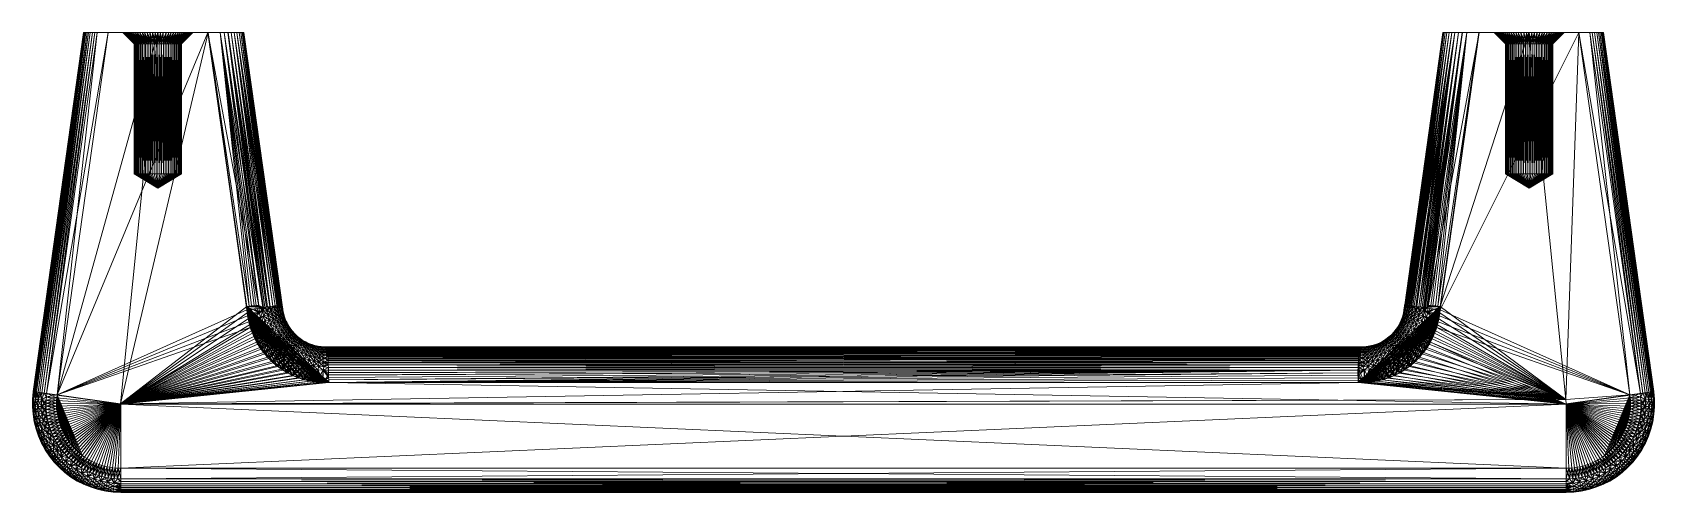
# Model space of a CAD drawing. Header units: millimetres. Extents: x -9 to 105, y -32 to 0.
import ezdxf

# ---------------------------------------------------------------- set-up
doc = ezdxf.new("R2010")
doc.units = ezdxf.units.MM
doc.layers.add('001', color=4, linetype='Continuous', lineweight=35)
doc.layers.add('LOGO', color=4, linetype='Continuous', lineweight=35)

msp = doc.modelspace()

# ---------------------------------------------------------------- meshes
at = {"layer": '001', "color": 17, "lineweight": 18}
mesh = msp.add_polyface(dxfattribs=at)
corners = [(-7.97, -25.24, 3.68), (-7.79, -25.26, 4.06), (-4.42, 0, 3.68), (-4.58, 0, 3.29), (-8.13, -25.22, 3.29), (-8.27, -25.2, 2.89), (-4.73, 0, 2.89), (-7.97, -25.24, -3.68), (-8.13, -25.22, -3.29), (-4.58, 0, -3.29), (-4.42, 0, -3.68), (-7.79, -25.26, -4.06), (-7.06, -25.37, -4.5), (-3.49, 0, -4.5), (-2.61, -25.99, -4.5), (-0.01, 0, -4.5), (6.79, -21.44, 4.5), (-2.61, -25.99, 4.5), (-2.61, -26, 4.5), (6.47, -20.65, 4.5), (-7.06, -25.37, 4.5), (-4.24, 0, 4.06), (-8.58, -25.15, 1.67), (-8.65, -25.14, 1.26), (-8.7, -25.14, 0.84), (-8.73, -25.13, 0.42), (-8.74, -25.13, 0), (-8.73, -25.13, -0.42), (-8.7, -25.14, -0.84), (-8.65, -25.14, -1.26), (-8.58, -25.15, -1.67), (-8.26, -25.2, 2.88), (-8.39, -25.19, 2.48), (-8.39, -25.69, 2.63), (-8.12, -25.22, 3.28), (-7.96, -25.25, 3.67), (-8.14, -25.7, 3.35), (-7.81, -25.49, 4.05), (-7.78, -25.27, 4.05), (-8.58, -25.68, 1.89), (-8.49, -25.17, 2.08), (-8.58, -25.16, 1.66), (-8.65, -25.15, 1.25), (-8.71, -25.67, 1.14), (-8.69, -25.14, 0.83), (-8.72, -25.14, 0.41), (-8.78, -25.67, 0.37), (-8.73, -25.14, -0.01), (-8.72, -25.14, -0.43), (-8.78, -25.67, -0.39), (-8.69, -25.14, -0.85), (-8.65, -25.15, -1.27), (-8.71, -25.67, -1.15), (-8.58, -25.16, -1.68), (-8.49, -25.17, -2.09), (-8.58, -25.68, -1.91), (-8.39, -25.69, -2.65), (-8.39, -25.19, -2.5), (-8.26, -25.2, -2.9), (-8.12, -25.22, -3.3), (-8.14, -25.7, -3.37), (-7.96, -25.25, -3.69), (-7.78, -25.27, -4.07), (-7.81, -25.49, -4.07), (-7.08, -25.56, 4.49), (-7.05, -25.37, 4.49), (-7.05, -25.37, -4.51), (-2.6, -26, -4.5), (-2.6, -26, 4.49)]
mesh.append_faces([[corners[k] for k in face] for face in [(31, 32, 33), (33, 34, 31), (35, 34, 36), (37, 38, 35), (39, 32, 40), (41, 42, 43), (39, 40, 41), (44, 45, 46), (43, 42, 44), (47, 48, 49), (49, 45, 47), (50, 51, 52), (52, 48, 50), (53, 54, 55), (55, 51, 53), (56, 54, 57), (58, 59, 60), (56, 57, 58), (61, 62, 63), (60, 59, 61), (64, 65, 38)]], dxfattribs={"color": 17})
mesh.append_faces([[corners[k] for k in face] for face in [(10, 11, 7)]], dxfattribs={"vtx0": -1, "color": 17})
mesh.append_faces([[corners[k] for k in face] for face in [(16, 17, 18), (19, 20, 17)]], dxfattribs={"vtx0": -1, "vtx2": -1, "color": 17})
mesh.append_faces([[corners[k] for k in face] for face in [(0, 1, 2), (5, 4, 6), (12, 11, 13), (14, 12, 15), (1, 20, 21)]], dxfattribs={"vtx1": -1, "color": 17})
mesh.append_faces([[corners[k] for k in face] for face in [(22, 23, 17), (23, 24, 17), (24, 25, 17), (25, 26, 17), (26, 27, 17), (27, 28, 14), (28, 29, 14), (29, 30, 14), (50, 48, 67), (48, 47, 67), (47, 45, 67), (45, 44, 68)]], dxfattribs={"vtx1": -1, "vtx2": -1, "color": 17})
mesh.append_faces([[corners[k] for k in face] for face in [(3, 4, 0), (7, 8, 9), (20, 1, 0), (63, 62, 66), (66, 62, 61)]], dxfattribs={"vtx2": -1, "color": 17})
mesh = msp.add_polyface(dxfattribs=at)
corners = [(-4.85, 0, 2.49), (-8.39, -25.18, 2.49), (-8.27, -25.2, 2.89), (-4.96, 0, 2.09), (-8.5, -25.17, 2.09), (-8.58, -25.15, 1.67), (-5.05, 0, 1.67), (-5.12, 0, 1.26), (-8.65, -25.14, 1.26), (-5.17, 0, 0.84), (-8.73, -25.13, 0.42), (-8.7, -25.14, 0.84), (-5.21, 0, 0), (-8.73, -25.13, -0.42), (-8.74, -25.13, 0), (-5.2, 0, 0.42), (-5.17, 0, -0.84), (-8.65, -25.14, -1.26), (-8.7, -25.14, -0.84), (-5.2, 0, -0.42), (-8.58, -25.15, -1.67), (-5.12, 0, -1.26), (-5.05, 0, -1.67), (-8.5, -25.17, -2.08), (-4.85, 0, -2.49), (-8.39, -25.18, -2.49), (-8.27, -25.2, -2.89), (-4.73, 0, -2.89), (-8.13, -25.22, -3.29), (6.23, -19.41, 4.5), (3.5, 0, 4.5), (-7.06, -25.37, 4.5), (-1.64, -9.9, 0.13), (0, -10.9), (-1.65, -9.9), (-1.63, -9.9, 0.26), (-1.6, -9.9, 0.39), (-1.57, -9.9, 0.51), (-1.52, -9.9, 0.63), (-1.47, -9.9, 0.75), (-1.41, -9.9, 0.86), (-1.33, -9.9, 0.97), (-1.25, -9.9, 1.07), (-1.17, -9.9, 1.17), (-1.07, -9.9, 1.25), (-0.97, -9.9, 1.33), (-0.86, -9.9, 1.41), (-0.75, -9.9, 1.47), (-0.63, -9.9, 1.52), (-0.51, -9.9, 1.57), (-0.39, -9.9, 1.6)]
mesh.append_faces([[corners[k] for k in face] for face in [(35, 33, 33), (36, 33, 33), (37, 33, 33), (39, 33, 33), (40, 33, 33), (41, 33, 33), (42, 33, 33), (43, 33, 33), (44, 33, 33), (45, 33, 33), (46, 33, 33), (47, 33, 33), (49, 33, 33), (50, 33, 33)]], dxfattribs={"color": 17})
mesh.append_faces([[corners[k] for k in face] for face in [(1, 3, 4), (9, 10, 11), (12, 13, 14), (16, 17, 18), (22, 23, 20), (23, 24, 25), (27, 28, 26)]], dxfattribs={"vtx0": -1, "color": 17})
mesh.append_faces([[corners[k] for k in face] for face in [(5, 4, 6), (33, 33, 35), (33, 33, 36), (33, 33, 37), (33, 33, 38), (33, 33, 43), (33, 33, 44), (33, 33, 45), (33, 33, 46), (33, 33, 47), (33, 33, 48)]], dxfattribs={"vtx1": -1, "color": 17})
mesh.append_faces([[corners[k] for k in face] for face in [(29, 30, 31), (33, 33, 32)]], dxfattribs={"vtx1": -1, "vtx2": -1, "color": 17})
mesh.append_faces([[corners[k] for k in face] for face in [(0, 1, 2), (7, 8, 5), (11, 8, 7), (14, 10, 15), (18, 13, 19), (20, 17, 21), (26, 25, 24), (32, 33, 33), (33, 33, 34), (33, 33, 39), (33, 33, 40), (33, 33, 41), (33, 33, 49)]], dxfattribs={"vtx2": -1, "color": 17})
mesh = msp.add_polyface(dxfattribs=at)
corners = [(-1.65, -0.8), (-1.65, -9.9), (-1.64, -9.9, -0.13), (-1.64, -0.8, -0.13), (-1.63, -9.9, -0.26), (-1.63, -0.8, -0.26), (-1.6, -9.9, -0.39), (-1.6, -0.8, -0.39), (-1.57, -9.9, -0.51), (-1.57, -0.8, -0.51), (-1.52, -9.9, -0.63), (-1.47, -9.9, -0.75), (-1.52, -0.8, -0.63), (-1.47, -0.8, -0.75), (-1.41, -9.9, -0.86), (-1.41, -0.8, -0.86), (-1.33, -9.9, -0.97), (-1.33, -0.8, -0.97), (-1.25, -9.9, -1.07), (-1.25, -0.8, -1.07), (-1.17, -9.9, -1.17), (-1.17, -0.8, -1.17), (-1.07, -9.9, -1.25), (-1.07, -0.8, -1.25), (-0.97, -9.9, -1.33), (-0.97, -0.8, -1.33), (-0.86, -9.9, -1.41), (-0.97, -0.8, 1.33), (-0.97, -9.9, 1.33), (-1.07, -9.9, 1.25), (-7.97, -25.24, 3.68), (-4.42, 0, 3.68), (-4.58, 0, 3.29), (-7.79, -25.26, 4.06), (-4.24, 0, 4.06), (-8.27, -25.2, 2.89), (-4.73, 0, 2.89), (-4.85, 0, 2.49), (-8.13, -25.22, 3.29), (-8.39, -25.18, 2.49), (-4.96, 0, 2.09), (-8.58, -25.15, 1.67), (-5.05, 0, 1.67), (-5.12, 0, 1.26), (-8.5, -25.17, 2.09), (-5.17, 0, 0.84), (-5.2, 0, 0.42), (-8.73, -25.13, 0.42), (-8.7, -25.14, 0.84), (-5.21, 0, 0), (-5.2, 0, -0.42), (-8.73, -25.13, -0.42), (-8.74, -25.13, 0), (-5.17, 0, -0.84), (-5.12, 0, -1.26), (-8.65, -25.14, -1.26), (-8.7, -25.14, -0.84), (-5.05, 0, -1.67), (-4.96, 0, -2.08), (-8.5, -25.17, -2.08), (-8.58, -25.15, -1.67), (-4.85, 0, -2.49), (-4.73, 0, -2.89), (-4.58, 0, -3.29), (-8.13, -25.22, -3.29), (-8.27, -25.2, -2.89), (-4.42, 0, -3.68), (-4.24, 0, -4.06), (-7.79, -25.26, -4.06), (-7.97, -25.24, -3.68), (-3.49, 0, -4.5), (-7.06, -25.37, -4.5), (-0.01, 0, -4.5), (3.5, 0, 4.5), (-3.49, 0, 4.5), (-7.06, -25.37, 4.5), (0, -10.9)]
mesh.append_faces([[corners[k] for k in face] for face in [(10, 8, 76)]], dxfattribs={"color": 17})
mesh.append_faces([[corners[k] for k in face] for face in [(48, 43, 45), (52, 46, 49), (56, 50, 53), (60, 54, 57), (65, 61, 62), (69, 63, 66)]], dxfattribs={"vtx0": -1, "color": 17})
mesh.append_faces([[corners[k] for k in face] for face in [(10, 11, 12)]], dxfattribs={"vtx1": -1, "color": 17})
mesh.append_faces([[corners[k] for k in face] for face in [(0, 1, 2), (3, 2, 4), (5, 4, 6), (7, 6, 8), (9, 8, 10), (13, 11, 14), (15, 14, 16), (17, 16, 18), (19, 18, 20), (21, 20, 22), (23, 22, 24), (25, 24, 26), (27, 28, 29), (30, 31, 32), (33, 34, 31), (35, 36, 37), (38, 32, 36), (39, 37, 40), (41, 42, 43), (44, 40, 42), (45, 46, 47), (49, 50, 51), (53, 54, 55), (57, 58, 59), (59, 58, 61), (62, 63, 64), (66, 67, 68), (68, 67, 70), (71, 70, 72), (73, 74, 75), (75, 74, 34), (76, 16, 14), (76, 14, 11), (76, 11, 10), (8, 6, 76), (6, 4, 76), (4, 2, 76), (76, 2, 1)]], dxfattribs={"vtx2": -1, "color": 17})
mesh = msp.add_polyface(dxfattribs=at)
corners = [(-4.24, 0, -4.06), (-4.42, 0, -3.68), (-0.94, 0, -2.26), (-3.49, 0, -4.5), (-4.58, 0, -3.29), (-1.28, 0, -2.09), (-4.73, 0, -2.89), (-1.59, 0, -1.86), (-1.44, 0, -1.98), (-4.85, 0, -2.49), (-1.86, 0, -1.59), (-1.73, 0, -1.73), (-4.96, 0, -2.08), (-1.98, 0, -1.44), (-5.05, 0, -1.67), (-2.18, 0, -1.11), (-2.09, 0, -1.28), (-5.12, 0, -1.26), (-2.33, 0, -0.76), (-2.26, 0, -0.94), (-5.17, 0, -0.84), (-2.38, 0, -0.57), (-5.2, 0, -0.42), (-2.44, 0, -0.19), (-2.42, 0, -0.38), (-5.21, 0, 0), (-2.45, 0), (-5.2, 0, 0.42), (-2.44, 0, 0.19), (-5.17, 0, 0.84), (-2.42, 0, 0.38), (-5.12, 0, 1.26), (-2.33, 0, 0.76), (-2.38, 0, 0.57), (-5.05, 0, 1.67), (-2.26, 0, 0.94), (-4.96, 0, 2.09), (-2.09, 0, 1.28), (-2.18, 0, 1.11), (-4.85, 0, 2.49), (-1.98, 0, 1.44), (-4.73, 0, 2.89), (-1.73, 0, 1.73), (-1.86, 0, 1.59), (-4.58, 0, 3.29), (-1.59, 0, 1.86), (-4.42, 0, 3.68), (-1.44, 0, 1.98), (-4.24, 0, 4.06), (-3.49, 0, 4.5), (-1.28, 0, 2.09)]
mesh.append_faces([[corners[k] for k in face] for face in [(50, 46, 49)]], dxfattribs={"vtx0": -1, "vtx1": -1, "vtx2": -1, "color": 17})
mesh.append_faces([[corners[k] for k in face] for face in [(6, 7, 8), (9, 10, 11), (12, 13, 10), (14, 15, 16), (17, 18, 19), (20, 21, 18), (22, 23, 24), (25, 26, 23), (27, 28, 26), (29, 30, 28), (31, 32, 33), (34, 35, 32), (36, 37, 38), (35, 34, 36), (39, 40, 37), (41, 42, 43), (40, 39, 41), (44, 45, 42), (45, 44, 46)]], dxfattribs={"vtx0": -1, "vtx2": -1, "color": 17})
mesh.append_faces([[corners[k] for k in face] for face in [(0, 1, 2), (3, 0, 2), (1, 4, 5), (4, 6, 8), (6, 9, 11), (11, 7, 6), (9, 12, 10), (12, 14, 16), (16, 13, 12), (14, 17, 19), (19, 15, 14), (17, 20, 18), (20, 22, 24), (24, 21, 20), (22, 25, 23), (25, 27, 26), (27, 29, 28), (29, 31, 33), (33, 30, 29), (31, 34, 32), (38, 35, 36), (36, 39, 37), (43, 40, 41), (41, 44, 42), (47, 45, 46)]], dxfattribs={"vtx1": -1, "vtx2": -1, "color": 17})
mesh.append_faces([[corners[k] for k in face] for face in [(46, 48, 49)]], dxfattribs={"vtx2": -1, "color": 17})
mesh = msp.add_polyface(dxfattribs=at)
corners = [(-1.65, -0.8), (-2.45, 0), (-2.44, 0, 0.19), (-1.64, -0.8, 0.13), (-2.42, 0, 0.38), (-1.63, -0.8, 0.26), (-2.38, 0, 0.57), (-1.6, -0.8, 0.39), (-2.33, 0, 0.76), (-1.57, -0.8, 0.51), (-2.26, 0, 0.94), (-2.18, 0, 1.11), (-1.52, -0.8, 0.63), (-1.47, -0.8, 0.75), (-2.09, 0, 1.28), (-1.41, -0.8, 0.86), (-1.98, 0, 1.44), (-1.33, -0.8, 0.97), (-1.86, 0, 1.59), (-1.25, -0.8, 1.07), (-1.73, 0, 1.73), (-1.17, -0.8, 1.17), (-1.59, 0, 1.86), (-1.07, -0.8, 1.25), (-1.44, 0, 1.98), (-0.97, -0.8, 1.33), (-1.28, 0, 2.09), (-0.97, -0.8, -1.33), (-1.44, 0, -1.98), (-1.59, 0, -1.86), (-1.07, -0.8, -1.25), (-1.73, 0, -1.73), (-1.17, -0.8, -1.17), (-1.86, 0, -1.59), (-1.25, -0.8, -1.07), (-1.98, 0, -1.44), (-1.33, -0.8, -0.97), (-2.09, 0, -1.28), (-1.41, -0.8, -0.86), (-2.18, 0, -1.11), (-1.47, -0.8, -0.75), (-2.26, 0, -0.94), (-1.52, -0.8, -0.63), (-2.33, 0, -0.76), (-1.57, -0.8, -0.51), (-2.38, 0, -0.57), (-1.6, -0.8, -0.39), (-2.42, 0, -0.38), (-1.63, -0.8, -0.26), (-2.44, 0, -0.19), (-1.64, -0.8, -0.13), (-4.42, 0, -3.68), (-1.11, 0, -2.18), (-0.94, 0, -2.26), (-0.01, 0, -4.5), (-3.49, 0, -4.5), (-4.58, 0, -3.29), (-1.28, 0, -2.09), (-4.42, 0, 3.68), (-0.19, 0, 2.44), (-0.38, 0, 2.42), (-3.49, 0, 4.5), (-0.57, 0, 2.38), (-0.76, 0, 2.33), (-0.94, 0, 2.26), (-1.11, 0, 2.18)]
mesh.append_faces([[corners[k] for k in face] for face in [(51, 52, 53), (56, 28, 57), (58, 26, 24)]], dxfattribs={"vtx0": -1, "vtx2": -1, "color": 17})
mesh.append_faces([[corners[k] for k in face] for face in [(10, 11, 12), (32, 30, 31), (34, 32, 33), (36, 34, 35), (38, 36, 37), (40, 38, 39), (42, 40, 41), (41, 43, 42), (46, 44, 45), (48, 46, 47), (50, 48, 49), (0, 50, 1)]], dxfattribs={"vtx1": -1, "color": 17})
mesh.append_faces([[corners[k] for k in face] for face in [(54, 55, 53), (57, 52, 51), (59, 60, 61), (60, 62, 61), (62, 63, 61), (63, 64, 61), (64, 65, 61), (65, 26, 61)]], dxfattribs={"vtx1": -1, "vtx2": -1, "color": 17})
mesh.append_faces([[corners[k] for k in face] for face in [(0, 1, 2), (3, 2, 4), (5, 4, 6), (7, 6, 8), (9, 8, 10), (13, 11, 14), (15, 14, 16), (17, 16, 18), (19, 18, 20), (21, 20, 22), (23, 22, 24), (25, 24, 26), (27, 28, 29), (30, 29, 31), (32, 31, 33), (34, 33, 35), (36, 35, 37), (38, 37, 39), (40, 39, 41), (43, 44, 42), (44, 43, 45), (46, 45, 47), (48, 47, 49), (50, 49, 1)]], dxfattribs={"vtx2": -1, "color": 17})
mesh = msp.add_polyface(dxfattribs=at)
corners = [(-0.86, -0.8, 1.41), (-1.28, 0, 2.09), (-1.11, 0, 2.18), (-0.75, -0.8, 1.47), (-0.94, 0, 2.26), (-0.63, -0.8, 1.52), (-0.76, 0, 2.33), (-0.51, -0.8, 1.57), (-0.57, 0, 2.38), (-0.39, -0.8, 1.6), (-0.38, 0, 2.42), (-0.26, -0.8, 1.63), (-0.19, 0, 2.44), (-0.13, -0.8, 1.64), (0, 0, 2.45), (0, -0.8, 1.65), (0.19, 0, 2.44), (0.13, -0.8, 1.64), (0.38, 0, 2.42), (0.26, -0.8, 1.63), (0.13, -0.8, -1.64), (0.26, -0.8, -1.63), (0.19, 0, -2.44), (0, 0, -2.45), (0, -0.8, -1.65), (-0.19, 0, -2.44), (-0.13, -0.8, -1.64), (-0.38, 0, -2.42), (-0.26, -0.8, -1.63), (-0.57, 0, -2.38), (-0.39, -0.8, -1.6), (-0.76, 0, -2.33), (-0.51, -0.8, -1.57), (-0.94, 0, -2.26), (-0.63, -0.8, -1.52), (-1.11, 0, -2.18), (-0.75, -0.8, -1.47), (-1.28, 0, -2.09), (-0.86, -0.8, -1.41), (-1.44, 0, -1.98), (-0.97, -0.8, -1.33), (-1.07, -0.8, -1.25), (-1.59, 0, -1.86), (-0.01, 0, -4.5), (0.38, 0, -2.42), (-3.49, 0, 4.5), (3.5, 0, 4.49)]
mesh.append_faces([[corners[k] for k in face] for face in [(14, 45, 46)]], dxfattribs={"vtx0": -1, "vtx1": -1, "vtx2": -1, "color": 17})
mesh.append_faces([[corners[k] for k in face] for face in [(5, 3, 4), (4, 6, 5), (9, 7, 8), (11, 9, 10), (13, 11, 12), (15, 13, 14), (17, 15, 16), (19, 17, 18), (20, 21, 22), (24, 20, 23), (26, 24, 25), (28, 26, 27), (30, 28, 29), (32, 30, 31), (34, 32, 33), (33, 35, 34), (38, 36, 37), (40, 38, 39), (41, 40, 42)]], dxfattribs={"vtx1": -1, "color": 17})
mesh.append_faces([[corners[k] for k in face] for face in [(33, 31, 43), (31, 29, 43), (29, 27, 43), (27, 25, 43), (25, 23, 43), (23, 22, 43), (22, 44, 43), (14, 12, 45)]], dxfattribs={"vtx1": -1, "vtx2": -1, "color": 17})
mesh.append_faces([[corners[k] for k in face] for face in [(0, 1, 2), (3, 2, 4), (6, 7, 5), (7, 6, 8), (9, 8, 10), (11, 10, 12), (13, 12, 14), (15, 14, 16), (17, 16, 18), (20, 22, 23), (24, 23, 25), (26, 25, 27), (28, 27, 29), (30, 29, 31), (32, 31, 33), (35, 36, 34), (36, 35, 37), (38, 37, 39)]], dxfattribs={"vtx2": -1, "color": 17})
mesh = msp.add_polyface(dxfattribs=at)
corners = [(0.26, -0.8, 1.63), (0.38, 0, 2.42), (0.57, 0, 2.38), (0.39, -0.8, 1.6), (0.76, 0, 2.33), (0.51, -0.8, 1.57), (0.94, 0, 2.26), (0.63, -0.8, 1.52), (1.11, 0, 2.18), (0.75, -0.8, 1.47), (1.28, 0, 2.09), (0.86, -0.8, 1.41), (1.44, 0, 1.98), (0.97, -0.8, 1.33), (1.59, 0, 1.86), (1.07, -0.8, 1.25), (1.73, 0, 1.73), (1.17, -0.8, 1.17), (1.25, -0.8, 1.07), (1.86, 0, 1.59), (1.25, -0.8, -1.07), (1.33, -0.8, -0.97), (1.86, 0, -1.59), (1.17, -0.8, -1.17), (1.73, 0, -1.73), (1.07, -0.8, -1.25), (1.59, 0, -1.86), (1.44, 0, -1.98), (0.97, -0.8, -1.33), (1.28, 0, -2.09), (0.86, -0.8, -1.41), (1.11, 0, -2.18), (0.75, -0.8, -1.47), (0.94, 0, -2.26), (0.63, -0.8, -1.52), (0.76, 0, -2.33), (0.51, -0.8, -1.57), (0.57, 0, -2.38), (0.39, -0.8, -1.6), (0.38, 0, -2.42), (0.26, -0.8, -1.63), (0.19, 0, -2.44), (-3.49, 0, 4.5), (3.5, 0, 4.5), (3.5, 0, 4.49), (3.52, 0, -4.5), (-0.01, 0, -4.5), (0.19, 0, 2.44), (0, 0, 2.45)]
mesh.append_faces([[corners[k] for k in face] for face in [(3, 0, 2), (5, 3, 4), (7, 5, 6), (6, 8, 7), (11, 9, 10), (13, 11, 12), (15, 13, 14), (17, 15, 16), (18, 17, 19), (20, 21, 22), (23, 20, 24), (25, 23, 26), (28, 25, 27), (30, 28, 29), (32, 30, 31), (34, 32, 33), (33, 35, 34), (38, 36, 37), (40, 38, 39)]], dxfattribs={"vtx1": -1, "color": 17})
mesh.append_faces([[corners[k] for k in face] for face in [(39, 37, 46), (37, 35, 46), (35, 33, 46), (33, 31, 46), (31, 29, 46), (29, 27, 46), (27, 26, 46), (2, 1, 44), (1, 47, 44), (47, 48, 44)]], dxfattribs={"vtx1": -1, "vtx2": -1, "color": 17})
mesh.append_faces([[corners[k] for k in face] for face in [(0, 1, 2), (3, 2, 4), (5, 4, 6), (8, 9, 7), (9, 8, 10), (11, 10, 12), (13, 12, 14), (15, 14, 16), (25, 26, 27), (28, 27, 29), (30, 29, 31), (32, 31, 33), (35, 36, 34), (36, 35, 37), (38, 37, 39), (40, 39, 41), (42, 43, 44), (45, 46, 46)]], dxfattribs={"vtx2": -1, "color": 17})
mesh = msp.add_polyface(dxfattribs=at)
corners = [(-0.86, -0.8, -1.41), (-0.86, -9.9, -1.41), (-0.75, -9.9, -1.47), (-0.75, -0.8, -1.47), (-0.63, -9.9, -1.52), (-0.51, -9.9, -1.57), (-0.63, -0.8, -1.52), (-0.51, -0.8, -1.57), (-0.39, -9.9, -1.6), (-0.39, -0.8, -1.6), (-0.26, -9.9, -1.63), (-0.26, -0.8, -1.63), (-0.13, -9.9, -1.64), (-0.13, -0.8, -1.64), (0, -9.9, -1.65), (0, -0.8, -1.65), (0.13, -9.9, -1.64), (0.13, -0.8, -1.64), (0.26, -9.9, -1.63), (0.26, -0.8, -1.63), (0.39, -9.9, -1.6), (0.39, -0.8, -1.6), (0.51, -9.9, -1.57), (0.51, -0.8, -1.57), (0.63, -9.9, -1.52), (0.75, -9.9, -1.47), (0.63, -0.8, -1.52), (0.75, -0.8, -1.47), (0.86, -9.9, -1.41), (0.86, -0.8, -1.41), (0.97, -9.9, -1.33), (0.97, -0.8, -1.33), (1.07, -9.9, -1.25), (1.07, -0.8, -1.25), (1.17, -9.9, -1.17), (1.17, -0.8, -1.17), (1.25, -9.9, -1.07), (1.25, -0.8, -1.07), (1.33, -9.9, -0.97), (1.33, -0.8, -0.97), (1.41, -9.9, -0.86), (1.41, -0.8, -0.86), (1.47, -9.9, -0.75), (1.47, -0.8, -0.75), (1.52, -9.9, -0.63), (1.47, -0.8, 0.75), (1.47, -9.9, 0.75), (1.41, -9.9, 0.86), (1.41, -0.8, 0.86), (1.33, -9.9, 0.97), (1.33, -0.8, 0.97), (1.25, -9.9, 1.07), (1.25, -0.8, 1.07), (1.17, -9.9, 1.17), (1.17, -0.8, 1.17), (1.07, -9.9, 1.25), (1.07, -0.8, 1.25), (0.97, -9.9, 1.33), (0.97, -0.8, 1.33), (0.86, -9.9, 1.41), (0.86, -0.8, 1.41), (0.75, -9.9, 1.47), (0.75, -0.8, 1.47), (0.63, -9.9, 1.52), (0.51, -9.9, 1.57), (0.63, -0.8, 1.52), (0.51, -0.8, 1.57), (0.39, -9.9, 1.6), (0.39, -0.8, 1.6), (0.26, -9.9, 1.63), (0.26, -0.8, 1.63), (0.13, -9.9, 1.64), (0.13, -0.8, 1.64), (0, -9.9, 1.65), (0, -0.8, 1.65), (-0.13, -9.9, 1.64), (-0.13, -0.8, 1.64), (-0.26, -9.9, 1.63), (-0.26, -0.8, 1.63), (-0.39, -9.9, 1.6), (-0.39, -0.8, 1.6), (-0.51, -9.9, 1.57), (-0.51, -0.8, 1.57), (-0.63, -9.9, 1.52), (-0.75, -9.9, 1.47), (-0.63, -0.8, 1.52), (-0.75, -0.8, 1.47), (-0.86, -9.9, 1.41), (-0.86, -0.8, 1.41), (-0.97, -9.9, 1.33), (-0.01, 0, -4.5), (-2.61, -25.99, -4.5), (3.52, 0, -4.5)]
mesh.append_faces([[corners[k] for k in face] for face in [(90, 91, 90)]], dxfattribs={"color": 17})
mesh.append_faces([[corners[k] for k in face] for face in [(4, 5, 6), (24, 25, 26), (63, 64, 65), (83, 84, 85)]], dxfattribs={"vtx1": -1, "color": 17})
mesh.append_faces([[corners[k] for k in face] for face in [(0, 1, 2), (3, 2, 4), (7, 5, 8), (9, 8, 10), (11, 10, 12), (13, 12, 14), (15, 14, 16), (17, 16, 18), (19, 18, 20), (21, 20, 22), (23, 22, 24), (27, 25, 28), (29, 28, 30), (31, 30, 32), (33, 32, 34), (35, 34, 36), (37, 36, 38), (39, 38, 40), (41, 40, 42), (43, 42, 44), (45, 46, 47), (48, 47, 49), (50, 49, 51), (52, 51, 53), (54, 53, 55), (56, 55, 57), (58, 57, 59), (60, 59, 61), (62, 61, 63), (66, 64, 67), (68, 67, 69), (70, 69, 71), (72, 71, 73), (74, 73, 75), (76, 75, 77), (78, 77, 79), (80, 79, 81), (82, 81, 83), (86, 84, 87), (88, 87, 89), (91, 90, 92)]], dxfattribs={"vtx2": -1, "color": 17})
mesh = msp.add_polyface(dxfattribs=at)
corners = [(1.52, -9.9, -0.63), (1.57, -9.9, -0.51), (1.52, -0.8, -0.63), (1.57, -0.8, -0.51), (1.6, -9.9, -0.39), (1.6, -0.8, -0.39), (1.63, -9.9, -0.26), (1.63, -0.8, -0.26), (1.64, -9.9, -0.13), (3.5, 0, 4.49), (6.23, -19.41, 4.49), (7.08, -19.29, 4.14), (5.98, 0, 0.8), (8.66, -19.07, 0.8), (7.63, -11.43, 0.38), (8.16, -15.24, 0.38), (5.91, 0, 1.21), (8.59, -19.08, 1.21), (8.49, -19.09, 1.62), (5.81, 0, 1.62), (8.37, -19.11, 2.02), (5.53, 0, 2.4), (8.22, -19.13, 2.41), (5.35, 0, 2.78), (8.04, -19.16, 2.78), (7.83, -19.18, 3.15), (7.6, -19.22, 3.5), (4.9, 0, 3.5), (7.35, -19.25, 3.83), (4.37, 0, 4.14), (7.06, -19.1, -4.16), (4.65, 0, -3.85), (7.4, -19.24, -3.79), (7.48, -19.23, -3.69), (4.91, 0, -3.51), (7.68, -19.2, -3.4), (7.87, -19.18, -3.1), (5.14, 0, -3.17), (5.35, 0, -2.8), (8.04, -19.15, -2.79), (5.53, 0, -2.42), (8.2, -19.13, -2.47), (8.33, -19.11, -2.14), (5.68, 0, -2.04), (8.45, -19.1, -1.8), (5.81, 0, -1.64), (8.54, -19.08, -1.46), (8.61, -19.07, -1.11), (5.91, 0, -1.23), (5.98, 0, -0.82), (8.67, -19.07, -0.76), (7.63, -11.43, -0.4), (8.16, -15.24, -0.4), (7.09, -7.62, -0.4), (6.22, -19.17, -4.5), (3.52, 0, -4.5), (6.39, -19.16, -4.43), (4.37, 0, -4.16), (6.56, -19.14, -4.36), (6.73, -19.13, -4.29), (6.89, -19.11, -4.23), (3.5, 0, 4.5), (6.23, -19.41, 4.5), (7.09, -7.62, 0.38), (-2.61, -25.99, -4.5)]
mesh.append_faces([[corners[k] for k in face] for face in [(12, 13, 14), (13, 15, 14), (13, 16, 17), (18, 17, 16), (19, 20, 18), (20, 21, 22), (22, 23, 24), (25, 24, 23), (26, 25, 27), (27, 28, 26), (28, 29, 11), (30, 31, 32), (33, 32, 31), (34, 35, 33), (36, 35, 37), (38, 39, 36), (39, 40, 41), (42, 41, 40), (43, 44, 42), (44, 45, 46), (47, 46, 48), (49, 50, 47), (50, 51, 52), (50, 53, 51), (50, 49, 53)]], dxfattribs={"color": 17})
mesh.append_faces([[corners[k] for k in face] for face in [(55, 54, 54), (55, 54, 54), (55, 54, 54), (55, 54, 54), (55, 56, 54), (57, 58, 56), (57, 59, 58), (57, 60, 59), (14, 51, 53), (15, 52, 51), (64, 55, 54)]], dxfattribs={"vtx0": -1, "vtx2": -1, "color": 17})
mesh.append_faces([[corners[k] for k in face] for face in [(0, 1, 2)]], dxfattribs={"vtx1": -1, "color": 17})
mesh.append_faces([[corners[k] for k in face] for face in [(63, 14, 53), (14, 15, 51)]], dxfattribs={"vtx1": -1, "vtx2": -1, "color": 17})
mesh.append_faces([[corners[k] for k in face] for face in [(3, 1, 4), (5, 4, 6), (7, 6, 8), (9, 10, 11), (54, 54, 55), (57, 30, 60), (61, 62, 10)]], dxfattribs={"vtx2": -1, "color": 17})
mesh = msp.add_polyface(dxfattribs=at)
corners = [(-1.64, -0.8, 0.13), (-1.65, -0.8), (-2.44, 0, 0.19), (-1.63, -0.8, 0.26), (-2.42, 0, 0.38), (-1.6, -0.8, 0.39), (-2.38, 0, 0.57), (-1.57, -0.8, 0.51), (-2.33, 0, 0.76), (-1.52, -0.8, 0.63), (-2.26, 0, 0.94), (-2.18, 0, 1.11), (-1.47, -0.8, 0.75), (-1.41, -0.8, 0.86), (-2.09, 0, 1.28), (-1.33, -0.8, 0.97), (-1.98, 0, 1.44), (-1.25, -0.8, 1.07), (-1.86, 0, 1.59), (-1.17, -0.8, 1.17), (-1.73, 0, 1.73), (-1.07, -0.8, 1.25), (-1.59, 0, 1.86), (-0.97, -0.8, 1.33), (-1.44, 0, 1.98), (-0.86, -0.8, 1.41), (-1.28, 0, 2.09), (-0.75, -0.8, 1.47), (-1.11, 0, 2.18), (1.33, -0.8, 0.97), (1.41, -0.8, 0.86), (1.33, -9.9, 0.97), (1.25, -0.8, 1.07), (1.25, -9.9, 1.07), (1.17, -0.8, 1.17), (1.17, -9.9, 1.17), (1.07, -0.8, 1.25), (1.07, -9.9, 1.25), (0.97, -0.8, 1.33), (0.97, -9.9, 1.33), (0.86, -0.8, 1.41), (0.86, -9.9, 1.41), (0.75, -0.8, 1.47), (0.75, -9.9, 1.47), (0.63, -0.8, 1.52), (0.63, -9.9, 1.52), (0.51, -9.9, 1.57), (0.51, -0.8, 1.57), (0.39, -0.8, 1.6), (0.39, -9.9, 1.6), (0.26, -0.8, 1.63), (0.26, -9.9, 1.63), (0.13, -0.8, 1.64), (0.13, -9.9, 1.64), (0, -0.8, 1.65), (0, -9.9, 1.65), (-0.13, -0.8, 1.64), (-0.13, -9.9, 1.64), (-0.26, -0.8, 1.63), (-0.26, -9.9, 1.63), (-0.39, -0.8, 1.6), (-0.39, -9.9, 1.6), (-0.51, -0.8, 1.57), (-0.51, -9.9, 1.57), (-0.63, -0.8, 1.52), (-0.63, -9.9, 1.52), (-0.75, -9.9, 1.47), (-0.86, -9.9, 1.41), (-0.97, -9.9, 1.33), (-1.07, -9.9, 1.25), (-1.17, -9.9, 1.17), (-1.25, -9.9, 1.07), (-1.33, -9.9, 0.97), (-1.41, -9.9, 0.86), (-1.47, -9.9, 0.75), (-1.52, -9.9, 0.63), (-1.57, -9.9, 0.51), (-1.6, -9.9, 0.39), (-1.63, -9.9, 0.26), (-1.64, -9.9, 0.13), (-1.65, -9.9)]
mesh.append_faces([[corners[k] for k in face] for face in [(0, 1, 2), (3, 0, 4), (5, 3, 6), (7, 5, 8), (9, 7, 10), (13, 12, 14), (15, 13, 16), (17, 15, 18), (19, 17, 20), (21, 19, 22), (23, 21, 24), (25, 23, 26), (27, 25, 28), (29, 30, 31), (32, 29, 33), (34, 32, 35), (36, 34, 37), (38, 36, 39), (40, 38, 41), (42, 40, 43), (44, 42, 45), (48, 47, 49), (50, 48, 51), (52, 50, 53), (54, 52, 55), (56, 54, 57), (58, 56, 59), (60, 58, 61), (62, 60, 63), (64, 62, 65), (25, 27, 67), (23, 25, 68), (21, 23, 69), (19, 21, 70), (17, 19, 71), (15, 17, 72), (13, 15, 73), (12, 13, 74), (9, 12, 75), (5, 7, 77), (3, 5, 78), (0, 3, 79), (1, 0, 80)]], dxfattribs={"vtx1": -1, "color": 17})
mesh.append_faces([[corners[k] for k in face] for face in [(11, 12, 9), (46, 47, 44), (66, 27, 64), (76, 7, 9)]], dxfattribs={"vtx2": -1, "color": 17})
mesh = msp.add_polyface(dxfattribs=at)
corners = [(1.17, -0.8, 1.17), (1.73, 0, 1.73), (1.86, 0, 1.59), (1.25, -0.8, 1.07), (1.98, 0, 1.44), (1.33, -0.8, 0.97), (2.09, 0, 1.28), (1.41, -0.8, 0.86), (2.18, 0, 1.11), (1.47, -0.8, 0.75), (2.26, 0, 0.94), (1.52, -0.8, 0.63), (2.33, 0, 0.76), (1.57, -0.8, 0.51), (2.38, 0, 0.57), (1.6, -0.8, 0.39), (2.42, 0, 0.38), (1.63, -0.8, 0.26), (2.44, 0, 0.19), (1.64, -0.8, 0.13), (2.45, 0), (1.65, -0.8), (2.44, 0, -0.19), (1.64, -0.8, -0.13), (2.42, 0, -0.38), (1.63, -0.8, -0.26), (2.38, 0, -0.57), (1.6, -0.8, -0.39), (2.33, 0, -0.76), (1.57, -0.8, -0.51), (2.26, 0, -0.94), (1.52, -0.8, -0.63), (2.18, 0, -1.11), (1.47, -0.8, -0.75), (2.09, 0, -1.28), (1.41, -0.8, -0.86), (1.98, 0, -1.44), (1.33, -0.8, -0.97), (1.86, 0, -1.59), (1.25, -0.8, -1.07), (1.73, 0, -1.73), (1.17, -0.8, -1.17), (1.59, 0, -1.86), (3.52, 0, -4.5), (-0.01, 0, -4.5), (1.59, 0, 1.86), (3.5, 0, 4.49), (1.44, 0, 1.98), (1.28, 0, 2.09), (1.11, 0, 2.18), (0.94, 0, 2.26), (0.76, 0, 2.33), (0.57, 0, 2.38)]
mesh.append_faces([[corners[k] for k in face] for face in [(42, 43, 44)]], dxfattribs={"vtx0": -1, "vtx1": -1, "vtx2": -1, "color": 17})
mesh.append_faces([[corners[k] for k in face] for face in [(5, 3, 4), (7, 5, 6), (9, 7, 8), (11, 9, 10), (10, 12, 11), (15, 13, 14), (17, 15, 16), (19, 17, 18), (21, 19, 20), (20, 22, 21), (25, 23, 24), (27, 25, 26), (29, 27, 28), (31, 29, 30), (30, 32, 31), (35, 33, 34), (37, 35, 36)]], dxfattribs={"vtx1": -1, "color": 17})
mesh.append_faces([[corners[k] for k in face] for face in [(1, 45, 46), (45, 47, 46), (47, 48, 46), (48, 49, 46), (49, 50, 46), (50, 51, 46), (51, 52, 46)]], dxfattribs={"vtx1": -1, "vtx2": -1, "color": 17})
mesh.append_faces([[corners[k] for k in face] for face in [(0, 1, 2), (3, 2, 4), (5, 4, 6), (7, 6, 8), (9, 8, 10), (12, 13, 11), (13, 12, 14), (15, 14, 16), (17, 16, 18), (19, 18, 20), (22, 23, 21), (23, 22, 24), (25, 24, 26), (27, 26, 28), (29, 28, 30), (32, 33, 31), (33, 32, 34), (35, 34, 36), (37, 36, 38), (39, 38, 40), (41, 40, 42)]], dxfattribs={"vtx2": -1, "color": 17})
mesh = msp.add_polyface(dxfattribs=at)
corners = [(1.52, -0.8, -0.63), (1.47, -0.8, -0.75), (1.52, -9.9, -0.63), (1.57, -9.9, -0.51), (1.57, -0.8, -0.51), (1.6, -0.8, -0.39), (1.6, -9.9, -0.39), (1.63, -0.8, -0.26), (1.63, -9.9, -0.26), (1.64, -0.8, -0.13), (1.64, -9.9, -0.13), (1.65, -9.9), (1.65, -0.8), (1.64, -9.9, 0.13), (1.64, -0.8, 0.13), (1.63, -9.9, 0.26), (1.63, -0.8, 0.26), (1.6, -9.9, 0.39), (1.6, -0.8, 0.39), (1.57, -9.9, 0.51), (1.57, -0.8, 0.51), (1.52, -9.9, 0.63), (1.52, -0.8, 0.63), (1.47, -9.9, 0.75), (1.47, -0.8, 0.75), (3.5, 0, 4.49), (7.08, -19.29, 4.14), (4.37, 0, 4.14), (5.98, 0, 0.8), (7.09, -7.62, 0.38), (6.56, -3.81, 0.38), (7.63, -11.43, 0.38), (8.66, -19.07, 0.8), (5.91, 0, 1.21), (5.81, 0, 1.62), (5.68, 0, 2.02), (8.37, -19.11, 2.02), (8.49, -19.09, 1.62), (5.53, 0, 2.4), (8.22, -19.13, 2.41), (5.35, 0, 2.78), (5.14, 0, 3.15), (4.9, 0, 3.5), (7.83, -19.18, 3.15), (4.65, 0, 3.83), (7.35, -19.25, 3.83), (7.06, -19.1, -4.16), (4.37, 0, -4.16), (4.65, 0, -3.85), (7.48, -19.23, -3.69), (4.91, 0, -3.51), (7.87, -19.18, -3.1), (5.14, 0, -3.17), (5.35, 0, -2.8), (7.68, -19.2, -3.4), (8.04, -19.15, -2.79), (5.53, 0, -2.42), (8.33, -19.11, -2.14), (5.68, 0, -2.04), (8.45, -19.1, -1.8), (5.81, 0, -1.64), (8.61, -19.07, -1.11), (5.91, 0, -1.23), (5.98, 0, -0.82), (8.54, -19.08, -1.46), (6.56, -3.81, -0.4), (7.09, -7.62, -0.4), (3.52, 0, -4.5), (6.39, -19.16, -4.43), (3.5, 0, 4.5), (6.23, -19.41, 4.49), (6.02, 0, -0.4)]
mesh.append_faces([[corners[k] for k in face] for face in [(28, 29, 30), (28, 31, 29), (32, 28, 33), (34, 35, 36), (37, 33, 34), (36, 35, 38), (39, 38, 40), (41, 42, 43), (43, 40, 41), (42, 44, 45), (45, 44, 27), (46, 47, 48), (49, 48, 50), (51, 52, 53), (54, 50, 52), (55, 53, 56), (57, 56, 58), (59, 58, 60), (61, 62, 63), (64, 60, 62), (63, 65, 66)]], dxfattribs={"color": 17})
mesh.append_faces([[corners[k] for k in face] for face in [(25, 26, 27), (69, 70, 25)]], dxfattribs={"vtx0": -1, "color": 17})
mesh.append_faces([[corners[k] for k in face] for face in [(29, 66, 65)]], dxfattribs={"vtx0": -1, "vtx2": -1, "color": 17})
mesh.append_faces([[corners[k] for k in face] for face in [(0, 1, 2), (5, 4, 6), (7, 5, 8), (9, 7, 10), (12, 9, 11), (11, 13, 12), (16, 14, 15), (18, 16, 17), (20, 18, 19), (22, 20, 21), (21, 23, 22)]], dxfattribs={"vtx1": -1, "color": 17})
mesh.append_faces([[corners[k] for k in face] for face in [(67, 47, 68), (65, 71, 30), (30, 29, 65)]], dxfattribs={"vtx1": -1, "vtx2": -1, "color": 17})
mesh.append_faces([[corners[k] for k in face] for face in [(3, 4, 0), (9, 10, 11), (13, 14, 12), (14, 13, 15), (16, 15, 17), (18, 17, 19), (20, 19, 21), (23, 24, 22)]], dxfattribs={"vtx2": -1, "color": 17})
mesh = msp.add_polyface(dxfattribs=at)
corners = [(6.56, -3.81, 0.38), (6.02, 0, 0.38), (5.98, 0, 0.8), (5.98, 0, -0.82), (6.02, 0, -0.4), (6.56, -3.81, -0.4), (2.42, 0, -0.38), (2.44, 0, -0.19), (2.45, 0), (2.44, 0, 0.19), (5.91, 0, -1.23), (5.81, 0, -1.64), (2.38, 0, -0.57), (5.68, 0, -2.04), (2.33, 0, -0.76), (5.53, 0, -2.42), (2.26, 0, -0.94), (5.35, 0, -2.8), (2.18, 0, -1.11), (5.14, 0, -3.17), (2.09, 0, -1.28), (4.91, 0, -3.51), (1.98, 0, -1.44), (4.65, 0, -3.85), (1.86, 0, -1.59), (1.59, 0, -1.86), (1.73, 0, -1.73), (3.52, 0, -4.5), (4.37, 0, -4.16), (4.65, 0, 3.83), (1.86, 0, 1.59), (1.73, 0, 1.73), (4.37, 0, 4.14), (3.5, 0, 4.49), (4.9, 0, 3.5), (1.98, 0, 1.44), (5.14, 0, 3.15), (2.09, 0, 1.28), (5.35, 0, 2.78), (2.18, 0, 1.11), (5.53, 0, 2.4), (2.26, 0, 0.94), (5.68, 0, 2.02), (2.33, 0, 0.76), (5.81, 0, 1.62), (5.91, 0, 1.21), (2.38, 0, 0.57), (2.42, 0, 0.38)]
mesh.append_faces([[corners[k] for k in face] for face in [(0, 1, 2), (3, 4, 5)]], dxfattribs={"color": 17})
mesh.append_faces([[corners[k] for k in face] for face in [(24, 23, 27)]], dxfattribs={"vtx0": -1, "vtx1": -1, "vtx2": -1, "color": 17})
mesh.append_faces([[corners[k] for k in face] for face in [(3, 6, 7), (8, 1, 4), (11, 12, 6), (13, 14, 12), (15, 16, 14), (17, 18, 16), (19, 20, 18), (21, 22, 20), (23, 24, 22), (29, 30, 31), (34, 35, 30), (36, 37, 35), (38, 39, 37), (40, 41, 39), (42, 43, 41), (45, 46, 43), (2, 47, 46), (1, 9, 47)]], dxfattribs={"vtx0": -1, "vtx2": -1, "color": 17})
mesh.append_faces([[corners[k] for k in face] for face in [(4, 3, 7), (7, 8, 4), (8, 9, 1), (3, 10, 6), (10, 11, 6), (11, 13, 12), (13, 15, 14), (15, 17, 16), (17, 19, 18), (19, 21, 20), (21, 23, 22), (25, 26, 27), (26, 24, 27), (32, 29, 31), (33, 32, 31), (29, 34, 30), (34, 36, 35), (36, 38, 37), (38, 40, 39), (40, 42, 41), (42, 44, 43), (44, 45, 43), (45, 2, 46), (2, 1, 47)]], dxfattribs={"vtx1": -1, "vtx2": -1, "color": 17})
mesh.append_faces([[corners[k] for k in face] for face in [(4, 1, 0), (23, 28, 27)]], dxfattribs={"vtx2": -1, "color": 17})
mesh = msp.add_polyface(dxfattribs=at)
corners = [(89.78, -19.17, 4.5), (92.48, 0, 4.5), (89.61, -19.16, 4.43), (91.63, 0, 4.16), (89.44, -19.14, 4.36), (89.27, -19.13, 4.29), (89.11, -19.11, 4.23), (88.94, -19.1, 4.16), (87.3, -19.06, -0.58), (87.28, -19.06, -0.36), (87.29, -19.06, -0.3), (87.29, -19.06, 0.13), (87.28, -19.06, 0.36), (87.3, -19.06, 0.58), (87.31, -19.06, 0.55), (91.32, 0, 3.82), (88.94, -19.13, 4.16), (88.93, -19.16, 4.16), (88.92, -19.19, 4.15), (88.92, -19.22, 4.15), (88.91, -19.25, 4.15), (88.83, -19.25, 4.06), (88.75, -19.24, 3.97), (88.67, -19.24, 3.88), (88.6, -19.24, 3.79), (88.52, -19.23, 3.69), (91.05, 0, 3.45), (88.28, -19.2, 3.34), (90.8, 0, 3.06), (88.06, -19.17, 2.98), (90.58, 0, 2.66), (87.86, -19.14, 2.6), (87.7, -19.12, 2.21), (90.4, 0, 2.24), (90.24, 0, 1.81), (87.56, -19.1, 1.81), (90.12, 0, 1.37), (87.44, -19.08, 1.4), (90.03, 0, 0.92), (87.36, -19.07, 0.98), (89.98, 0, 0.47), (89.96, 0, 0.01), (87.33, -19.07, -0.72), (89.98, 0, -0.45), (87.4, -19.08, -1.15), (90.12, 0, -1.35), (87.49, -19.09, -1.56), (90.24, 0, -1.79), (87.62, -19.11, -1.97), (87.77, -19.13, -2.37), (90.8, 0, -3.05), (87.95, -19.15, -2.75), (88.15, -19.18, -3.13), (88.39, -19.21, -3.48), (91.33, 0, -3.8), (88.64, -19.25, -3.82), (91.63, 0, -4.14), (88.92, -19.29, -4.14), (92.5, 0, -4.49), (89.77, -19.41, -4.49), (92.5, 0, -4.5), (89.77, -19.41, -4.5)]
mesh.append_faces([[corners[k] for k in face] for face in [(15, 16, 7), (15, 17, 16), (15, 18, 17), (15, 19, 18), (15, 20, 19), (15, 21, 20), (15, 22, 21), (15, 23, 22), (15, 24, 23), (25, 24, 15), (26, 27, 25), (27, 28, 29), (29, 30, 31), (32, 31, 33), (34, 35, 32), (35, 36, 37), (37, 38, 39), (39, 40, 14), (14, 41, 11), (42, 10, 43), (43, 44, 42), (44, 45, 46), (46, 47, 48), (49, 48, 47), (49, 50, 51), (52, 51, 50), (50, 53, 52), (53, 54, 55), (55, 56, 57)]], dxfattribs={"color": 17})
mesh.append_faces([[corners[k] for k in face] for face in [(1, 0, 0), (1, 0, 0), (1, 0, 0), (1, 0, 0), (1, 2, 0), (3, 4, 2), (3, 5, 4), (3, 6, 5), (9, 11, 10)]], dxfattribs={"vtx0": -1, "vtx2": -1, "color": 17})
mesh.append_faces([[corners[k] for k in face] for face in [(8, 9, 10), (9, 12, 11), (12, 13, 14), (14, 11, 12)]], dxfattribs={"vtx1": -1, "vtx2": -1, "color": 17})
mesh.append_faces([[corners[k] for k in face] for face in [(0, 0, 1), (3, 7, 6), (58, 59, 57), (60, 61, 59)]], dxfattribs={"vtx2": -1, "color": 17})
mesh = msp.add_polyface(dxfattribs=at)
corners = [(94.53, -0.8, 0.75), (94.53, -9.9, 0.75), (94.48, -9.9, 0.63), (94.48, -0.8, 0.63), (94.43, -9.9, 0.51), (94.43, -0.8, 0.51), (94.4, -9.9, 0.39), (94.4, -0.8, 0.39), (94.37, -9.9, 0.26), (94.37, -0.8, 0.26), (94.36, -9.9, 0.13), (94.36, -0.8, 0.13), (94.35, -9.9), (94.35, -0.8), (94.36, -9.9, -0.13), (94.36, -0.8, -0.13), (94.37, -9.9, -0.26), (94.37, -0.8, -0.26), (94.4, -9.9, -0.39), (94.4, -0.8, -0.39), (94.43, -9.9, -0.51), (94.43, -0.8, -0.51), (94.48, -9.9, -0.63), (94.53, -9.9, -0.75), (94.48, -0.8, -0.63), (92.48, 0, 4.5), (91.63, 0, 4.16), (89.61, -19.16, 4.43), (88.94, -19.1, 4.16), (91.32, 0, 3.82), (88.52, -19.23, 3.69), (91.05, 0, 3.45), (88.28, -19.2, 3.34), (90.8, 0, 3.06), (88.06, -19.17, 2.98), (90.58, 0, 2.66), (87.7, -19.12, 2.21), (90.4, 0, 2.24), (90.24, 0, 1.81), (87.86, -19.14, 2.6), (87.56, -19.1, 1.81), (90.12, 0, 1.37), (87.44, -19.08, 1.4), (90.03, 0, 0.92), (87.36, -19.07, 0.98), (89.98, 0, 0.47), (87.31, -19.06, 0.55), (89.96, 0, 0.01), (87.29, -19.06, 0.13), (89.98, 0, -0.45), (87.29, -19.06, -0.3), (90.03, 0, -0.9), (87.4, -19.08, -1.15), (90.12, 0, -1.35), (87.49, -19.09, -1.56), (90.24, 0, -1.79), (90.4, 0, -2.23), (90.58, 0, -2.64), (87.77, -19.13, -2.37), (90.8, 0, -3.05), (91.05, 0, -3.43), (88.39, -19.21, -3.48), (91.33, 0, -3.8), (88.64, -19.25, -3.82), (91.63, 0, -4.14), (92.5, 0, -4.49), (88.92, -19.29, -4.14), (92.5, 0, -4.5), (89.77, -19.41, -4.49), (95.99, 0, 4.5), (89.78, -19.17, 4.5), (89.77, -19.41, -4.5), (99.49, 0, -4.5)]
mesh.append_faces([[corners[k] for k in face] for face in [(28, 26, 29), (30, 29, 31), (32, 31, 33), (34, 33, 35), (36, 37, 38), (39, 35, 37), (40, 38, 41), (42, 41, 43), (44, 43, 45), (46, 45, 47), (48, 47, 49), (48, 49, 50), (49, 51, 52), (52, 51, 53), (54, 53, 55), (56, 57, 58), (58, 55, 56), (58, 57, 59), (59, 60, 61), (61, 60, 62), (63, 62, 64)]], dxfattribs={"color": 17})
mesh.append_faces([[corners[k] for k in face] for face in [(65, 66, 64), (67, 68, 65)]], dxfattribs={"vtx0": -1, "color": 17})
mesh.append_faces([[corners[k] for k in face] for face in [(3, 0, 2), (2, 4, 3), (7, 5, 6), (9, 7, 8), (11, 9, 10), (13, 11, 12), (12, 14, 13), (17, 15, 16), (19, 17, 18), (22, 23, 24)]], dxfattribs={"vtx1": -1, "color": 17})
mesh.append_faces([[corners[k] for k in face] for face in [(25, 26, 27)]], dxfattribs={"vtx1": -1, "vtx2": -1, "color": 17})
mesh.append_faces([[corners[k] for k in face] for face in [(0, 1, 2), (4, 5, 3), (5, 4, 6), (7, 6, 8), (9, 8, 10), (11, 10, 12), (14, 15, 13), (15, 14, 16), (17, 16, 18), (19, 18, 20), (21, 20, 22), (69, 25, 70), (71, 67, 72)]], dxfattribs={"vtx2": -1, "color": 17})
mesh = msp.add_polyface(dxfattribs=at)
corners = [(103.97, -25.24, -3.68), (103.79, -25.26, -4.06), (100.42, 0, -3.68), (100.42, 0, 3.68), (103.79, -25.26, 4.06), (103.97, -25.24, 3.68), (103.06, -25.37, 4.5), (99.49, 0, 4.5), (98.56, -25.69, 4.5), (89.09, -21.67, 4.5), (98.59, -26, 4.5), (103.06, -25.37, -4.5), (98.56, -25.69, -4.5), (89.53, -20.65, -4.5), (100.24, 0, -4.06), (104.58, -25.15, -1.67), (104.65, -25.14, -1.26), (98.6, -25.99, -4.5), (104.7, -25.14, -0.84), (104.73, -25.13, -0.42), (104.74, -25.13, 0), (104.73, -25.13, 0.42), (104.7, -25.14, 0.84), (98.6, -25.99, 4.5), (104.65, -25.14, 1.26), (104.58, -25.15, 1.67), (104.26, -25.2, -2.88), (104.39, -25.19, -2.48), (104.39, -25.69, -2.63), (104.12, -25.22, -3.28), (103.96, -25.25, -3.67), (104.14, -25.7, -3.35), (103.81, -25.49, -4.05), (103.78, -25.27, -4.05), (104.58, -25.68, -1.89), (104.49, -25.17, -2.08), (104.58, -25.16, -1.66), (104.65, -25.15, -1.25), (104.71, -25.67, -1.14), (104.69, -25.14, -0.83), (104.72, -25.14, -0.41), (104.78, -25.67, -0.37), (104.73, -25.14, 0.01), (104.72, -25.14, 0.43), (104.78, -25.67, 0.39), (104.69, -25.14, 0.85), (104.65, -25.15, 1.27), (104.71, -25.67, 1.15), (104.58, -25.16, 1.68), (104.49, -25.17, 2.09), (104.58, -25.68, 1.91), (104.39, -25.69, 2.65), (104.39, -25.19, 2.5), (104.26, -25.2, 2.9), (104.12, -25.22, 3.3), (104.14, -25.7, 3.37), (103.96, -25.25, 3.69), (103.78, -25.27, 4.07), (103.81, -25.49, 4.07), (103.08, -25.56, -4.49), (103.05, -25.37, -4.49), (103.05, -25.37, 4.51), (98.6, -26, 4.5), (98.6, -26, -4.49)]
mesh.append_faces([[corners[k] for k in face] for face in [(26, 27, 28), (28, 29, 26), (30, 29, 31), (32, 33, 30), (34, 27, 35), (36, 37, 38), (34, 35, 36), (39, 40, 41), (38, 37, 39), (42, 43, 44), (44, 40, 42), (45, 46, 47), (47, 43, 45), (48, 49, 50), (50, 46, 48), (51, 49, 52), (53, 54, 55), (51, 52, 53), (56, 57, 58), (55, 54, 56), (59, 60, 33)]], dxfattribs={"color": 17})
mesh.append_faces([[corners[k] for k in face] for face in [(3, 4, 5)]], dxfattribs={"vtx0": -1, "color": 17})
mesh.append_faces([[corners[k] for k in face] for face in [(11, 12, 13)]], dxfattribs={"vtx0": -1, "vtx1": -1, "vtx2": -1, "color": 17})
mesh.append_faces([[corners[k] for k in face] for face in [(9, 10, 8)]], dxfattribs={"vtx0": -1, "vtx2": -1, "color": 17})
mesh.append_faces([[corners[k] for k in face] for face in [(0, 1, 2), (6, 4, 7), (1, 11, 14)]], dxfattribs={"vtx1": -1, "color": 17})
mesh.append_faces([[corners[k] for k in face] for face in [(6, 7, 8), (15, 16, 17), (16, 18, 17), (18, 19, 17), (19, 20, 17), (20, 21, 17), (21, 22, 23), (22, 24, 23), (24, 25, 23), (46, 45, 62), (45, 43, 62), (43, 42, 62), (42, 40, 62), (40, 39, 63), (39, 37, 63), (37, 36, 63)]], dxfattribs={"vtx1": -1, "vtx2": -1, "color": 17})
mesh.append_faces([[corners[k] for k in face] for face in [(11, 1, 0), (58, 57, 61), (61, 57, 56)]], dxfattribs={"vtx2": -1, "color": 17})
mesh = msp.add_polyface(dxfattribs=at)
corners = [(100.58, 0, -3.29), (104.13, -25.22, -3.29), (103.97, -25.24, -3.68), (104.27, -25.2, -2.89), (100.73, 0, -2.89), (100.85, 0, -2.49), (104.39, -25.18, -2.49), (100.96, 0, -2.09), (104.5, -25.17, -2.09), (104.58, -25.15, -1.67), (101.05, 0, -1.67), (101.12, 0, -1.26), (104.65, -25.14, -1.26), (101.17, 0, -0.84), (104.73, -25.13, -0.42), (104.7, -25.14, -0.84), (101.21, 0, 0), (104.73, -25.13, 0.42), (104.74, -25.13, 0), (101.2, 0, -0.42), (101.17, 0, 0.84), (104.65, -25.14, 1.26), (104.7, -25.14, 0.84), (101.2, 0, 0.42), (104.58, -25.15, 1.67), (101.12, 0, 1.26), (101.05, 0, 1.67), (104.5, -25.17, 2.08), (100.85, 0, 2.49), (104.39, -25.18, 2.49), (104.27, -25.2, 2.89), (100.73, 0, 2.89), (104.13, -25.22, 3.29), (103.97, -25.24, 3.68), (100.58, 0, 3.29), (98.56, -25.69, 4.5), (95.99, 0, 4.5), (89.78, -19.17, 4.5), (89.77, -19.41, -4.5), (99.49, 0, -4.5), (103.06, -25.37, -4.5), (97.64, -9.9, -0.13), (96, -10.9), (97.65, -9.9), (97.63, -9.9, -0.26), (97.6, -9.9, -0.39), (97.57, -9.9, -0.51), (97.52, -9.9, -0.63), (97.47, -9.9, -0.75), (97.41, -9.9, -0.86), (97.33, -9.9, -0.97), (97.25, -9.9, -1.07), (97.17, -9.9, -1.17), (97.07, -9.9, -1.25), (96.97, -9.9, -1.33), (96.86, -9.9, -1.41), (96.75, -9.9, -1.47)]
mesh.append_faces([[corners[k] for k in face] for face in [(44, 42, 42), (45, 42, 42), (46, 42, 42), (48, 42, 42), (49, 42, 42), (50, 42, 42), (51, 42, 42), (52, 42, 42), (53, 42, 42), (54, 42, 42), (55, 42, 42), (56, 42, 42)]], dxfattribs={"color": 17})
mesh.append_faces([[corners[k] for k in face] for face in [(6, 7, 8), (13, 14, 15), (16, 17, 18), (20, 21, 22), (26, 27, 24), (27, 28, 29), (31, 32, 30)]], dxfattribs={"vtx0": -1, "color": 17})
mesh.append_faces([[corners[k] for k in face] for face in [(38, 39, 40)]], dxfattribs={"vtx0": -1, "vtx2": -1, "color": 17})
mesh.append_faces([[corners[k] for k in face] for face in [(3, 1, 4), (9, 8, 10), (42, 42, 44), (42, 42, 45), (42, 42, 46), (42, 42, 47), (42, 42, 52), (42, 42, 53), (42, 42, 54), (42, 42, 55), (42, 42, 56)]], dxfattribs={"vtx1": -1, "color": 17})
mesh.append_faces([[corners[k] for k in face] for face in [(35, 36, 37), (42, 42, 41)]], dxfattribs={"vtx1": -1, "vtx2": -1, "color": 17})
mesh.append_faces([[corners[k] for k in face] for face in [(0, 1, 2), (5, 6, 3), (11, 12, 9), (15, 12, 11), (18, 14, 19), (22, 17, 23), (24, 21, 25), (30, 29, 28), (33, 32, 34), (41, 42, 42), (42, 42, 43), (42, 42, 48), (42, 42, 49), (42, 42, 50)]], dxfattribs={"vtx2": -1, "color": 17})
mesh = msp.add_polyface(dxfattribs=at)
corners = [(94.83, -0.8, -1.17), (94.27, 0, -1.73), (94.14, 0, -1.59), (94.75, -0.8, -1.07), (94.02, 0, -1.44), (94.67, -0.8, -0.97), (93.91, 0, -1.28), (94.59, -0.8, -0.86), (93.82, 0, -1.11), (94.53, -0.8, -0.75), (93.74, 0, -0.94), (94.48, -0.8, -0.63), (93.67, 0, -0.76), (94.43, -0.8, -0.51), (93.62, 0, -0.57), (94.4, -0.8, -0.39), (93.58, 0, -0.38), (94.37, -0.8, -0.26), (93.56, 0, -0.19), (94.36, -0.8, -0.13), (93.55, 0), (94.35, -0.8), (93.56, 0, 0.19), (94.36, -0.8, 0.13), (93.58, 0, 0.38), (94.37, -0.8, 0.26), (93.62, 0, 0.57), (94.4, -0.8, 0.39), (93.67, 0, 0.76), (94.43, -0.8, 0.51), (93.74, 0, 0.94), (94.48, -0.8, 0.63), (93.82, 0, 1.11), (94.53, -0.8, 0.75), (93.91, 0, 1.28), (94.59, -0.8, 0.86), (94.02, 0, 1.44), (94.67, -0.8, 0.97), (94.14, 0, 1.59), (94.75, -0.8, 1.07), (94.27, 0, 1.73), (94.83, -0.8, 1.17), (94.41, 0, 1.86), (94.43, -9.9, -0.51), (94.48, -9.9, -0.63), (94.53, -9.9, -0.75), (89.98, 0, -0.45), (89.96, 0, 0.01), (89.98, 0, 0.47), (90.03, 0, 0.92)]
mesh.append_faces([[corners[k] for k in face] for face in [(18, 46, 47), (48, 22, 20), (49, 24, 22)]], dxfattribs={"vtx0": -1, "vtx2": -1, "color": 17})
mesh.append_faces([[corners[k] for k in face] for face in [(5, 3, 4), (7, 5, 6), (9, 7, 8), (11, 9, 10), (10, 12, 11), (15, 13, 14), (17, 15, 16), (19, 17, 18), (21, 19, 20), (20, 22, 21), (25, 23, 24), (27, 25, 26), (29, 27, 28), (31, 29, 30), (30, 32, 31), (35, 33, 34), (37, 35, 36), (13, 15, 43), (11, 13, 44)]], dxfattribs={"vtx1": -1, "color": 17})
mesh.append_faces([[corners[k] for k in face] for face in [(20, 18, 47), (47, 48, 20)]], dxfattribs={"vtx1": -1, "vtx2": -1, "color": 17})
mesh.append_faces([[corners[k] for k in face] for face in [(0, 1, 2), (3, 2, 4), (5, 4, 6), (7, 6, 8), (9, 8, 10), (12, 13, 11), (13, 12, 14), (15, 14, 16), (17, 16, 18), (19, 18, 20), (22, 23, 21), (23, 22, 24), (25, 24, 26), (27, 26, 28), (29, 28, 30), (32, 33, 31), (33, 32, 34), (35, 34, 36), (37, 36, 38), (39, 38, 40), (41, 40, 42), (45, 9, 11)]], dxfattribs={"vtx2": -1, "color": 17})
mesh = msp.add_polyface(dxfattribs=at)
corners = [(89.98, 0, 0.47), (90.03, 0, 0.92), (93.56, 0, 0.19), (90.12, 0, 1.37), (93.62, 0, 0.57), (93.58, 0, 0.38), (90.24, 0, 1.81), (93.67, 0, 0.76), (90.4, 0, 2.24), (93.74, 0, 0.94), (90.58, 0, 2.66), (93.82, 0, 1.11), (90.8, 0, 3.06), (93.91, 0, 1.28), (91.05, 0, 3.45), (94.02, 0, 1.44), (91.32, 0, 3.82), (94.41, 0, 1.86), (92.48, 0, 4.5), (95.99, 0, 4.5), (94.27, 0, 1.73), (91.63, 0, 4.16), (94.14, 0, 1.59), (91.33, 0, -3.8), (94.14, 0, -1.59), (94.27, 0, -1.73), (91.63, 0, -4.14), (92.5, 0, -4.49), (94.41, 0, -1.86), (94.56, 0, -1.98), (94.72, 0, -2.09), (94.89, 0, -2.18), (95.06, 0, -2.26), (95.24, 0, -2.33), (95.43, 0, -2.38), (95.62, 0, -2.42), (91.05, 0, -3.43), (94.02, 0, -1.44), (90.8, 0, -3.05), (93.91, 0, -1.28), (90.58, 0, -2.64), (93.82, 0, -1.11), (90.4, 0, -2.23), (93.74, 0, -0.94), (90.24, 0, -1.79), (93.67, 0, -0.76), (90.12, 0, -1.35), (93.62, 0, -0.57), (90.03, 0, -0.9), (93.58, 0, -0.38), (89.98, 0, -0.45), (93.56, 0, -0.19)]
mesh.append_faces([[corners[k] for k in face] for face in [(17, 18, 19), (22, 16, 18)]], dxfattribs={"vtx0": -1, "vtx1": -1, "vtx2": -1, "color": 17})
mesh.append_faces([[corners[k] for k in face] for face in [(3, 4, 5), (6, 7, 4), (8, 9, 7), (10, 11, 9), (12, 13, 11), (14, 15, 13), (23, 24, 25), (36, 37, 24), (38, 39, 37), (40, 41, 39), (42, 43, 41), (44, 45, 43), (46, 47, 45), (48, 49, 47), (50, 51, 49)]], dxfattribs={"vtx0": -1, "vtx2": -1, "color": 17})
mesh.append_faces([[corners[k] for k in face] for face in [(0, 1, 2), (1, 3, 5), (3, 6, 4), (6, 8, 7), (8, 10, 9), (10, 12, 11), (12, 14, 13), (14, 16, 15), (17, 20, 18), (20, 22, 18), (22, 15, 16), (26, 23, 25), (27, 26, 25), (25, 28, 27), (28, 29, 27), (29, 30, 27), (30, 31, 27), (31, 32, 27), (32, 33, 27), (33, 34, 27), (34, 35, 27), (23, 36, 24), (36, 38, 37), (38, 40, 39), (40, 42, 41), (42, 44, 43), (44, 46, 45), (46, 48, 47), (48, 50, 49)]], dxfattribs={"vtx1": -1, "vtx2": -1, "color": 17})
mesh.append_faces([[corners[k] for k in face] for face in [(16, 21, 18)]], dxfattribs={"vtx2": -1, "color": 17})
mesh = msp.add_polyface(dxfattribs=at)
corners = [(95.74, -0.8, -1.63), (95.62, 0, -2.42), (95.43, 0, -2.38), (95.61, -0.8, -1.6), (95.24, 0, -2.33), (95.49, -0.8, -1.57), (95.06, 0, -2.26), (95.37, -0.8, -1.52), (94.89, 0, -2.18), (95.25, -0.8, -1.47), (94.72, 0, -2.09), (95.14, -0.8, -1.41), (94.56, 0, -1.98), (95.03, -0.8, -1.33), (94.41, 0, -1.86), (94.93, -0.8, -1.25), (94.27, 0, -1.73), (94.83, -0.8, -1.17), (94.75, -0.8, -1.07), (94.14, 0, -1.59), (94.75, -0.8, 1.07), (94.67, -0.8, 0.97), (94.14, 0, 1.59), (94.83, -0.8, 1.17), (94.27, 0, 1.73), (94.93, -0.8, 1.25), (94.41, 0, 1.86), (94.56, 0, 1.98), (95.03, -0.8, 1.33), (94.72, 0, 2.09), (95.14, -0.8, 1.41), (94.89, 0, 2.18), (95.25, -0.8, 1.47), (95.06, 0, 2.26), (95.37, -0.8, 1.52), (95.24, 0, 2.33), (95.49, -0.8, 1.57), (95.43, 0, 2.38), (95.61, -0.8, 1.6), (95.62, 0, 2.42), (95.74, -0.8, 1.63), (95.81, 0, 2.44), (99.49, 0, -4.5), (92.5, 0, -4.5), (92.5, 0, -4.49), (92.48, 0, 4.5), (95.99, 0, 4.5), (95.81, 0, -2.44), (96, 0, -2.45)]
mesh.append_faces([[corners[k] for k in face] for face in [(3, 0, 2), (5, 3, 4), (7, 5, 6), (6, 8, 7), (11, 9, 10), (13, 11, 12), (15, 13, 14), (17, 15, 16), (18, 17, 19), (20, 21, 22), (23, 20, 24), (25, 23, 26), (28, 25, 27), (30, 28, 29), (32, 30, 31), (34, 32, 33), (33, 35, 34), (38, 36, 37), (40, 38, 39)]], dxfattribs={"vtx1": -1, "color": 17})
mesh.append_faces([[corners[k] for k in face] for face in [(39, 37, 46), (37, 35, 46), (35, 33, 46), (33, 31, 46), (31, 29, 46), (29, 27, 46), (27, 26, 46), (1, 47, 44), (47, 48, 44)]], dxfattribs={"vtx1": -1, "vtx2": -1, "color": 17})
mesh.append_faces([[corners[k] for k in face] for face in [(0, 1, 2), (3, 2, 4), (5, 4, 6), (8, 9, 7), (9, 8, 10), (11, 10, 12), (13, 12, 14), (15, 14, 16), (25, 26, 27), (28, 27, 29), (30, 29, 31), (32, 31, 33), (35, 36, 34), (36, 35, 37), (38, 37, 39), (40, 39, 41), (42, 43, 44), (45, 46, 46)]], dxfattribs={"vtx2": -1, "color": 17})
mesh = msp.add_polyface(dxfattribs=at)
corners = [(96.86, -0.8, -1.41), (97.28, 0, -2.09), (97.11, 0, -2.18), (96.75, -0.8, -1.47), (96.94, 0, -2.26), (96.63, -0.8, -1.52), (96.76, 0, -2.33), (96.51, -0.8, -1.57), (96.57, 0, -2.38), (96.39, -0.8, -1.6), (96.38, 0, -2.42), (96.26, -0.8, -1.63), (96.19, 0, -2.44), (96.13, -0.8, -1.64), (96, 0, -2.45), (96, -0.8, -1.65), (95.81, 0, -2.44), (95.87, -0.8, -1.64), (95.62, 0, -2.42), (95.74, -0.8, -1.63), (95.87, -0.8, 1.64), (95.74, -0.8, 1.63), (95.81, 0, 2.44), (96, 0, 2.45), (96, -0.8, 1.65), (96.19, 0, 2.44), (96.13, -0.8, 1.64), (96.38, 0, 2.42), (96.26, -0.8, 1.63), (96.57, 0, 2.38), (96.39, -0.8, 1.6), (96.76, 0, 2.33), (96.51, -0.8, 1.57), (96.94, 0, 2.26), (96.63, -0.8, 1.52), (97.11, 0, 2.18), (96.75, -0.8, 1.47), (97.28, 0, 2.09), (96.86, -0.8, 1.41), (97.44, 0, 1.98), (96.97, -0.8, 1.33), (97.07, -0.8, 1.25), (97.59, 0, 1.86), (95.99, 0, 4.5), (95.62, 0, 2.42), (99.49, 0, -4.5), (92.5, 0, -4.49)]
mesh.append_faces([[corners[k] for k in face] for face in [(14, 45, 46)]], dxfattribs={"vtx0": -1, "vtx1": -1, "vtx2": -1, "color": 17})
mesh.append_faces([[corners[k] for k in face] for face in [(3, 0, 2), (5, 3, 4), (4, 6, 5), (9, 7, 8), (11, 9, 10), (13, 11, 12), (15, 13, 14), (17, 15, 16), (19, 17, 18), (20, 21, 22), (24, 20, 23), (26, 24, 25), (28, 26, 27), (30, 28, 29), (32, 30, 31), (34, 32, 33), (33, 35, 34), (38, 36, 37), (40, 38, 39), (41, 40, 42)]], dxfattribs={"vtx1": -1, "color": 17})
mesh.append_faces([[corners[k] for k in face] for face in [(33, 31, 43), (31, 29, 43), (29, 27, 43), (27, 25, 43), (25, 23, 43), (23, 22, 43), (22, 44, 43), (14, 12, 45)]], dxfattribs={"vtx1": -1, "vtx2": -1, "color": 17})
mesh.append_faces([[corners[k] for k in face] for face in [(0, 1, 2), (3, 2, 4), (6, 7, 5), (7, 6, 8), (9, 8, 10), (11, 10, 12), (13, 12, 14), (15, 14, 16), (17, 16, 18), (20, 22, 23), (24, 23, 25), (26, 25, 27), (28, 27, 29), (30, 29, 31), (32, 31, 33), (35, 36, 34), (36, 35, 37), (38, 37, 39)]], dxfattribs={"vtx2": -1, "color": 17})
mesh = msp.add_polyface(dxfattribs=at)
corners = [(96.86, -0.8, 1.41), (96.86, -9.9, 1.41), (96.75, -9.9, 1.47), (96.75, -0.8, 1.47), (96.63, -9.9, 1.52), (96.51, -9.9, 1.57), (96.63, -0.8, 1.52), (96.51, -0.8, 1.57), (96.39, -9.9, 1.6), (96.39, -0.8, 1.6), (96.26, -9.9, 1.63), (96.26, -0.8, 1.63), (96.13, -9.9, 1.64), (96.13, -0.8, 1.64), (96, -9.9, 1.65), (96, -0.8, 1.65), (95.87, -9.9, 1.64), (95.87, -0.8, 1.64), (95.74, -9.9, 1.63), (95.74, -0.8, 1.63), (95.61, -9.9, 1.6), (95.61, -0.8, 1.6), (95.49, -9.9, 1.57), (95.49, -0.8, 1.57), (95.37, -9.9, 1.52), (95.25, -9.9, 1.47), (95.37, -0.8, 1.52), (95.25, -0.8, 1.47), (95.14, -9.9, 1.41), (95.14, -0.8, 1.41), (95.03, -9.9, 1.33), (95.03, -0.8, 1.33), (94.93, -9.9, 1.25), (94.93, -0.8, 1.25), (94.83, -9.9, 1.17), (94.83, -0.8, 1.17), (94.75, -9.9, 1.07), (94.75, -0.8, 1.07), (94.67, -9.9, 0.97), (94.67, -0.8, 0.97), (94.59, -9.9, 0.86), (94.59, -0.8, 0.86), (94.53, -9.9, 0.75), (94.53, -0.8, -0.75), (94.53, -9.9, -0.75), (94.59, -9.9, -0.86), (94.59, -0.8, -0.86), (94.67, -9.9, -0.97), (94.67, -0.8, -0.97), (94.75, -9.9, -1.07), (94.75, -0.8, -1.07), (94.83, -9.9, -1.17), (94.83, -0.8, -1.17), (94.93, -9.9, -1.25), (94.93, -0.8, -1.25), (95.03, -9.9, -1.33), (95.03, -0.8, -1.33), (95.14, -9.9, -1.41), (95.14, -0.8, -1.41), (95.25, -9.9, -1.47), (95.25, -0.8, -1.47), (95.37, -9.9, -1.52), (95.49, -9.9, -1.57), (95.37, -0.8, -1.52), (95.49, -0.8, -1.57), (95.61, -9.9, -1.6), (95.61, -0.8, -1.6), (95.74, -9.9, -1.63), (95.74, -0.8, -1.63), (95.87, -9.9, -1.64), (95.87, -0.8, -1.64), (96, -9.9, -1.65), (96, -0.8, -1.65), (96.13, -9.9, -1.64), (96.13, -0.8, -1.64), (96.26, -9.9, -1.63), (96.26, -0.8, -1.63), (96.39, -9.9, -1.6), (96.39, -0.8, -1.6), (96.51, -9.9, -1.57), (96.51, -0.8, -1.57), (96.63, -9.9, -1.52), (96.75, -9.9, -1.47), (96.63, -0.8, -1.52), (96.75, -0.8, -1.47), (96.86, -9.9, -1.41), (95.99, 0, 4.5), (98.56, -25.69, 4.5), (96.97, -9.9, 1.33), (97.07, -9.9, 1.25), (96, -10.9), (97.17, -9.9, 1.17), (97.25, -9.9, 1.07)]
mesh.append_faces([[corners[k] for k in face] for face in [(86, 87, 86)]], dxfattribs={"color": 17})
mesh.append_faces([[corners[k] for k in face] for face in [(4, 5, 6), (24, 25, 26), (61, 62, 63), (81, 82, 83)]], dxfattribs={"vtx1": -1, "color": 17})
mesh.append_faces([[corners[k] for k in face] for face in [(0, 1, 2), (3, 2, 4), (7, 5, 8), (9, 8, 10), (11, 10, 12), (13, 12, 14), (15, 14, 16), (17, 16, 18), (19, 18, 20), (21, 20, 22), (23, 22, 24), (27, 25, 28), (29, 28, 30), (31, 30, 32), (33, 32, 34), (35, 34, 36), (37, 36, 38), (39, 38, 40), (41, 40, 42), (43, 44, 45), (46, 45, 47), (48, 47, 49), (50, 49, 51), (52, 51, 53), (54, 53, 55), (56, 55, 57), (58, 57, 59), (60, 59, 61), (64, 62, 65), (66, 65, 67), (68, 67, 69), (70, 69, 71), (72, 71, 73), (74, 73, 75), (76, 75, 77), (78, 77, 79), (80, 79, 81), (84, 82, 85), (88, 89, 90), (89, 91, 90), (91, 92, 90)]], dxfattribs={"vtx2": -1, "color": 17})
mesh = msp.add_polyface(dxfattribs=at)
corners = [(97.64, -0.8, -0.13), (97.65, -0.8), (98.44, 0, -0.19), (97.63, -0.8, -0.26), (98.42, 0, -0.38), (97.6, -0.8, -0.39), (98.38, 0, -0.57), (97.57, -0.8, -0.51), (98.33, 0, -0.76), (97.52, -0.8, -0.63), (98.26, 0, -0.94), (98.18, 0, -1.11), (97.47, -0.8, -0.75), (97.41, -0.8, -0.86), (98.09, 0, -1.28), (97.33, -0.8, -0.97), (97.98, 0, -1.44), (97.25, -0.8, -1.07), (97.86, 0, -1.59), (97.17, -0.8, -1.17), (97.73, 0, -1.73), (97.07, -0.8, -1.25), (97.59, 0, -1.86), (96.97, -0.8, -1.33), (97.44, 0, -1.98), (96.86, -0.8, -1.41), (97.28, 0, -2.09), (94.59, -0.8, -0.86), (94.53, -0.8, -0.75), (94.59, -9.9, -0.86), (94.67, -0.8, -0.97), (94.67, -9.9, -0.97), (94.75, -0.8, -1.07), (94.75, -9.9, -1.07), (94.83, -0.8, -1.17), (94.83, -9.9, -1.17), (94.93, -0.8, -1.25), (94.93, -9.9, -1.25), (95.03, -0.8, -1.33), (95.03, -9.9, -1.33), (95.14, -0.8, -1.41), (95.14, -9.9, -1.41), (95.25, -0.8, -1.47), (95.25, -9.9, -1.47), (95.37, -0.8, -1.52), (95.37, -9.9, -1.52), (95.49, -9.9, -1.57), (95.49, -0.8, -1.57), (95.61, -0.8, -1.6), (95.61, -9.9, -1.6), (95.74, -0.8, -1.63), (95.74, -9.9, -1.63), (95.87, -0.8, -1.64), (95.87, -9.9, -1.64), (96, -0.8, -1.65), (96, -9.9, -1.65), (96.13, -0.8, -1.64), (96.13, -9.9, -1.64), (96.26, -0.8, -1.63), (96.26, -9.9, -1.63), (96.39, -0.8, -1.6), (96.39, -9.9, -1.6), (96.51, -0.8, -1.57), (96.51, -9.9, -1.57), (96.63, -0.8, -1.52), (96.63, -9.9, -1.52), (96.75, -9.9, -1.47), (96.75, -0.8, -1.47), (96.86, -9.9, -1.41), (96.97, -9.9, -1.33), (97.07, -9.9, -1.25), (97.17, -9.9, -1.17), (97.25, -9.9, -1.07), (97.33, -9.9, -0.97), (97.41, -9.9, -0.86), (97.47, -9.9, -0.75), (97.52, -9.9, -0.63), (97.57, -9.9, -0.51), (97.6, -9.9, -0.39), (97.63, -9.9, -0.26), (97.64, -9.9, -0.13), (97.65, -9.9)]
mesh.append_faces([[corners[k] for k in face] for face in [(0, 1, 2), (3, 0, 4), (5, 3, 6), (7, 5, 8), (9, 7, 10), (13, 12, 14), (15, 13, 16), (17, 15, 18), (19, 17, 20), (21, 19, 22), (23, 21, 24), (25, 23, 26), (27, 28, 29), (30, 27, 31), (32, 30, 33), (34, 32, 35), (36, 34, 37), (38, 36, 39), (40, 38, 41), (42, 40, 43), (44, 42, 45), (48, 47, 49), (50, 48, 51), (52, 50, 53), (54, 52, 55), (56, 54, 57), (58, 56, 59), (60, 58, 61), (62, 60, 63), (64, 62, 65), (25, 67, 68), (23, 25, 69), (21, 23, 70), (19, 21, 71), (17, 19, 72), (15, 17, 73), (13, 15, 74), (12, 13, 75), (9, 12, 76), (5, 7, 78), (3, 5, 79), (0, 3, 80), (1, 0, 81)]], dxfattribs={"vtx1": -1, "color": 17})
mesh.append_faces([[corners[k] for k in face] for face in [(11, 12, 9), (46, 47, 44), (66, 67, 64), (77, 7, 9)]], dxfattribs={"vtx2": -1, "color": 17})
mesh = msp.add_polyface(dxfattribs=at)
corners = [(97.65, -0.8), (97.65, -9.9), (97.64, -9.9, 0.13), (97.64, -0.8, 0.13), (97.63, -9.9, 0.26), (97.63, -0.8, 0.26), (97.6, -9.9, 0.39), (97.6, -0.8, 0.39), (97.57, -9.9, 0.51), (97.57, -0.8, 0.51), (97.52, -9.9, 0.63), (97.47, -9.9, 0.75), (97.52, -0.8, 0.63), (97.47, -0.8, 0.75), (97.41, -9.9, 0.86), (97.41, -0.8, 0.86), (97.33, -9.9, 0.97), (97.33, -0.8, 0.97), (97.25, -9.9, 1.07), (97.25, -0.8, 1.07), (97.17, -9.9, 1.17), (97.17, -0.8, 1.17), (97.07, -9.9, 1.25), (97.07, -0.8, 1.25), (96.97, -9.9, 1.33), (96.97, -0.8, 1.33), (96.86, -9.9, 1.41), (96.86, -0.8, -1.41), (96.86, -9.9, -1.41), (96.97, -9.9, -1.33), (103.97, -25.24, -3.68), (100.42, 0, -3.68), (100.58, 0, -3.29), (103.79, -25.26, -4.06), (100.24, 0, -4.06), (104.27, -25.2, -2.89), (100.73, 0, -2.89), (100.85, 0, -2.49), (104.13, -25.22, -3.29), (104.39, -25.18, -2.49), (100.96, 0, -2.09), (104.58, -25.15, -1.67), (101.05, 0, -1.67), (101.12, 0, -1.26), (104.5, -25.17, -2.09), (101.17, 0, -0.84), (101.2, 0, -0.42), (104.73, -25.13, -0.42), (104.7, -25.14, -0.84), (101.21, 0, 0), (101.2, 0, 0.42), (104.73, -25.13, 0.42), (104.74, -25.13, 0), (101.17, 0, 0.84), (101.12, 0, 1.26), (104.65, -25.14, 1.26), (104.7, -25.14, 0.84), (101.05, 0, 1.67), (100.96, 0, 2.08), (104.5, -25.17, 2.08), (104.58, -25.15, 1.67), (100.85, 0, 2.49), (100.73, 0, 2.89), (100.58, 0, 3.29), (104.13, -25.22, 3.29), (104.27, -25.2, 2.89), (100.42, 0, 3.68), (100.24, 0, 4.06), (103.79, -25.26, 4.06), (103.97, -25.24, 3.68), (99.49, 0, 4.5), (95.99, 0, 4.5), (98.56, -25.69, 4.5), (103.06, -25.37, -4.5), (99.49, 0, -4.5), (96, -10.9)]
mesh.append_faces([[corners[k] for k in face] for face in [(10, 8, 75)]], dxfattribs={"color": 17})
mesh.append_faces([[corners[k] for k in face] for face in [(48, 43, 45), (52, 46, 49), (56, 50, 53), (60, 54, 57), (65, 61, 62), (69, 63, 66)]], dxfattribs={"vtx0": -1, "color": 17})
mesh.append_faces([[corners[k] for k in face] for face in [(10, 11, 12)]], dxfattribs={"vtx1": -1, "color": 17})
mesh.append_faces([[corners[k] for k in face] for face in [(0, 1, 2), (3, 2, 4), (5, 4, 6), (7, 6, 8), (9, 8, 10), (13, 11, 14), (15, 14, 16), (17, 16, 18), (19, 18, 20), (21, 20, 22), (23, 22, 24), (25, 24, 26), (27, 28, 29), (30, 31, 32), (33, 34, 31), (35, 36, 37), (38, 32, 36), (39, 37, 40), (41, 42, 43), (44, 40, 42), (45, 46, 47), (49, 50, 51), (53, 54, 55), (57, 58, 59), (59, 58, 61), (62, 63, 64), (66, 67, 68), (68, 67, 70), (70, 71, 72), (73, 74, 34), (75, 18, 16), (75, 16, 14), (75, 14, 11), (75, 11, 10), (8, 6, 75), (6, 4, 75), (4, 2, 75), (75, 2, 1)]], dxfattribs={"vtx2": -1, "color": 17})
mesh = msp.add_polyface(dxfattribs=at)
corners = [(97.65, -0.8), (98.45, 0), (98.44, 0, -0.19), (97.64, -0.8, -0.13), (98.42, 0, -0.38), (97.63, -0.8, -0.26), (98.38, 0, -0.57), (97.6, -0.8, -0.39), (98.33, 0, -0.76), (97.57, -0.8, -0.51), (98.26, 0, -0.94), (98.18, 0, -1.11), (97.52, -0.8, -0.63), (97.47, -0.8, -0.75), (98.09, 0, -1.28), (97.41, -0.8, -0.86), (97.98, 0, -1.44), (97.33, -0.8, -0.97), (97.86, 0, -1.59), (97.25, -0.8, -1.07), (97.73, 0, -1.73), (97.17, -0.8, -1.17), (97.59, 0, -1.86), (97.07, -0.8, -1.25), (97.44, 0, -1.98), (96.97, -0.8, -1.33), (97.28, 0, -2.09), (96.97, -0.8, 1.33), (97.44, 0, 1.98), (97.59, 0, 1.86), (97.07, -0.8, 1.25), (97.73, 0, 1.73), (97.17, -0.8, 1.17), (97.86, 0, 1.59), (97.25, -0.8, 1.07), (97.98, 0, 1.44), (97.33, -0.8, 0.97), (98.09, 0, 1.28), (97.41, -0.8, 0.86), (98.18, 0, 1.11), (97.47, -0.8, 0.75), (98.26, 0, 0.94), (97.52, -0.8, 0.63), (98.33, 0, 0.76), (97.57, -0.8, 0.51), (98.38, 0, 0.57), (97.6, -0.8, 0.39), (98.42, 0, 0.38), (97.63, -0.8, 0.26), (98.44, 0, 0.19), (97.64, -0.8, 0.13), (100.42, 0, 3.68), (97.11, 0, 2.18), (96.94, 0, 2.26), (95.99, 0, 4.5), (99.49, 0, 4.5), (97.28, 0, 2.09), (100.42, 0, -3.68), (96.19, 0, -2.44), (96.38, 0, -2.42), (99.49, 0, -4.5), (96.57, 0, -2.38), (96.76, 0, -2.33), (96.94, 0, -2.26), (97.11, 0, -2.18)]
mesh.append_faces([[corners[k] for k in face] for face in [(51, 52, 53), (57, 26, 24)]], dxfattribs={"vtx0": -1, "vtx2": -1, "color": 17})
mesh.append_faces([[corners[k] for k in face] for face in [(10, 11, 12), (32, 30, 31), (34, 32, 33), (36, 34, 35), (38, 36, 37), (40, 38, 39), (42, 40, 41), (41, 43, 42), (46, 44, 45), (48, 46, 47), (50, 48, 49), (0, 50, 1)]], dxfattribs={"vtx1": -1, "color": 17})
mesh.append_faces([[corners[k] for k in face] for face in [(54, 55, 53), (56, 52, 51), (58, 59, 60), (59, 61, 60), (61, 62, 60), (62, 63, 60), (63, 64, 60), (64, 26, 60)]], dxfattribs={"vtx1": -1, "vtx2": -1, "color": 17})
mesh.append_faces([[corners[k] for k in face] for face in [(0, 1, 2), (3, 2, 4), (5, 4, 6), (7, 6, 8), (9, 8, 10), (13, 11, 14), (15, 14, 16), (17, 16, 18), (19, 18, 20), (21, 20, 22), (23, 22, 24), (25, 24, 26), (27, 28, 29), (30, 29, 31), (32, 31, 33), (34, 33, 35), (36, 35, 37), (38, 37, 39), (40, 39, 41), (43, 44, 42), (44, 43, 45), (46, 45, 47), (48, 47, 49), (50, 49, 1)]], dxfattribs={"vtx2": -1, "color": 17})
mesh = msp.add_polyface(dxfattribs=at)
corners = [(100.24, 0, 4.06), (100.42, 0, 3.68), (96.94, 0, 2.26), (99.49, 0, 4.5), (100.58, 0, 3.29), (97.44, 0, 1.98), (97.28, 0, 2.09), (100.73, 0, 2.89), (97.59, 0, 1.86), (100.85, 0, 2.49), (97.86, 0, 1.59), (97.73, 0, 1.73), (100.96, 0, 2.08), (97.98, 0, 1.44), (101.05, 0, 1.67), (98.18, 0, 1.11), (98.09, 0, 1.28), (101.12, 0, 1.26), (98.33, 0, 0.76), (98.26, 0, 0.94), (101.17, 0, 0.84), (98.38, 0, 0.57), (101.2, 0, 0.42), (98.44, 0, 0.19), (98.42, 0, 0.38), (101.21, 0, 0), (98.45, 0), (101.2, 0, -0.42), (98.44, 0, -0.19), (101.17, 0, -0.84), (98.42, 0, -0.38), (101.12, 0, -1.26), (98.33, 0, -0.76), (98.38, 0, -0.57), (101.05, 0, -1.67), (98.26, 0, -0.94), (100.96, 0, -2.09), (98.09, 0, -1.28), (98.18, 0, -1.11), (100.85, 0, -2.49), (97.98, 0, -1.44), (100.73, 0, -2.89), (97.73, 0, -1.73), (97.86, 0, -1.59), (100.58, 0, -3.29), (97.59, 0, -1.86), (100.42, 0, -3.68), (97.44, 0, -1.98), (100.24, 0, -4.06), (99.49, 0, -4.5), (97.28, 0, -2.09)]
mesh.append_faces([[corners[k] for k in face] for face in [(50, 46, 49)]], dxfattribs={"vtx0": -1, "vtx1": -1, "vtx2": -1, "color": 17})
mesh.append_faces([[corners[k] for k in face] for face in [(4, 5, 6), (7, 8, 5), (9, 10, 11), (12, 13, 10), (14, 15, 16), (17, 18, 19), (20, 21, 18), (22, 23, 24), (25, 26, 23), (27, 28, 26), (29, 30, 28), (31, 32, 33), (34, 35, 32), (36, 37, 38), (35, 34, 36), (39, 40, 37), (41, 42, 43), (40, 39, 41), (44, 45, 42), (45, 44, 46)]], dxfattribs={"vtx0": -1, "vtx2": -1, "color": 17})
mesh.append_faces([[corners[k] for k in face] for face in [(0, 1, 2), (3, 0, 2), (1, 4, 6), (4, 7, 5), (7, 9, 11), (11, 8, 7), (9, 12, 10), (12, 14, 16), (16, 13, 12), (14, 17, 19), (19, 15, 14), (17, 20, 18), (20, 22, 24), (24, 21, 20), (22, 25, 23), (25, 27, 26), (27, 29, 28), (29, 31, 33), (33, 30, 29), (31, 34, 32), (38, 35, 36), (36, 39, 37), (43, 40, 41), (41, 44, 42), (47, 45, 46)]], dxfattribs={"vtx1": -1, "vtx2": -1, "color": 17})
mesh.append_faces([[corners[k] for k in face] for face in [(46, 48, 49)]], dxfattribs={"vtx2": -1, "color": 17})
mesh = msp.add_polyface(dxfattribs=at)
corners = [(-1.64, -0.8, -0.13), (-1.65, -0.8), (-1.64, -9.9, -0.13), (-1.63, -0.8, -0.26), (-1.63, -9.9, -0.26), (-1.6, -0.8, -0.39), (-1.6, -9.9, -0.39), (-1.57, -0.8, -0.51), (-1.57, -9.9, -0.51), (-1.52, -0.8, -0.63), (-1.52, -9.9, -0.63), (-1.47, -9.9, -0.75), (-1.47, -0.8, -0.75), (-1.41, -0.8, -0.86), (-1.41, -9.9, -0.86), (-1.33, -0.8, -0.97), (-1.33, -9.9, -0.97), (-1.25, -0.8, -1.07), (-1.25, -9.9, -1.07), (-1.17, -0.8, -1.17), (-1.17, -9.9, -1.17), (-1.07, -0.8, -1.25), (-1.07, -9.9, -1.25), (-0.97, -0.8, -1.33), (-0.97, -9.9, -1.33), (-0.86, -0.8, -1.41), (-0.86, -9.9, -1.41), (-0.75, -0.8, -1.47), (-0.75, -9.9, -1.47), (-0.63, -0.8, -1.52), (-0.63, -9.9, -1.52), (-0.51, -9.9, -1.57), (-0.51, -0.8, -1.57), (-0.39, -0.8, -1.6), (-0.39, -9.9, -1.6), (-0.26, -0.8, -1.63), (-0.26, -9.9, -1.63), (-0.13, -0.8, -1.64), (-0.13, -9.9, -1.64), (0, -0.8, -1.65), (0, -9.9, -1.65), (0.13, -0.8, -1.64), (0.13, -9.9, -1.64), (0.26, -0.8, -1.63), (0.26, -9.9, -1.63), (0.39, -0.8, -1.6), (0.39, -9.9, -1.6), (0.51, -0.8, -1.57), (0.51, -9.9, -1.57), (0.63, -0.8, -1.52), (0.63, -9.9, -1.52), (0.75, -9.9, -1.47), (0.75, -0.8, -1.47), (0.86, -0.8, -1.41), (0.86, -9.9, -1.41), (0.97, -0.8, -1.33), (0.97, -9.9, -1.33), (1.07, -0.8, -1.25), (1.07, -9.9, -1.25), (1.17, -0.8, -1.17), (1.17, -9.9, -1.17), (1.25, -0.8, -1.07), (1.25, -9.9, -1.07), (1.33, -0.8, -0.97), (1.33, -9.9, -0.97), (1.41, -0.8, -0.86), (1.41, -9.9, -0.86), (1.47, -0.8, -0.75), (1.47, -9.9, -0.75), (1.41, -0.8, 0.86), (1.47, -0.8, 0.75), (1.41, -9.9, 0.86), (-1.07, -0.8, 1.25), (-1.07, -9.9, 1.25), (-1.17, -9.9, 1.17), (-1.17, -0.8, 1.17), (-1.25, -9.9, 1.07), (-1.25, -0.8, 1.07), (-1.33, -9.9, 0.97), (-1.33, -0.8, 0.97), (-1.41, -9.9, 0.86), (-1.41, -0.8, 0.86), (-1.47, -9.9, 0.75), (-1.47, -0.8, 0.75), (-1.52, -9.9, 0.63), (-1.57, -9.9, 0.51), (-1.52, -0.8, 0.63), (-1.57, -0.8, 0.51), (-1.6, -9.9, 0.39), (-1.6, -0.8, 0.39), (-1.63, -9.9, 0.26), (-1.63, -0.8, 0.26), (-1.64, -9.9, 0.13), (-1.64, -0.8, 0.13), (-1.65, -9.9)]
mesh.append_faces([[corners[k] for k in face] for face in [(0, 1, 2), (3, 0, 4), (5, 3, 6), (7, 5, 8), (9, 7, 10), (13, 12, 14), (15, 13, 16), (17, 15, 18), (19, 17, 20), (21, 19, 22), (23, 21, 24), (25, 23, 26), (27, 25, 28), (29, 27, 30), (33, 32, 34), (35, 33, 36), (37, 35, 38), (39, 37, 40), (41, 39, 42), (43, 41, 44), (45, 43, 46), (47, 45, 48), (49, 47, 50), (53, 52, 54), (55, 53, 56), (57, 55, 58), (59, 57, 60), (61, 59, 62), (63, 61, 64), (65, 63, 66), (67, 65, 68), (69, 70, 71), (84, 85, 86)]], dxfattribs={"vtx1": -1, "color": 17})
mesh.append_faces([[corners[k] for k in face] for face in [(11, 12, 9), (31, 32, 29), (51, 52, 49), (72, 73, 74), (75, 74, 76), (77, 76, 78), (79, 78, 80), (81, 80, 82), (83, 82, 84), (87, 85, 88), (89, 88, 90), (91, 90, 92), (93, 92, 94)]], dxfattribs={"vtx2": -1, "color": 17})
mesh = msp.add_polyface(dxfattribs=at)
corners = [(97.64, -0.8, 0.13), (97.65, -0.8), (97.64, -9.9, 0.13), (97.63, -0.8, 0.26), (97.63, -9.9, 0.26), (97.6, -0.8, 0.39), (97.6, -9.9, 0.39), (97.57, -0.8, 0.51), (97.57, -9.9, 0.51), (97.52, -0.8, 0.63), (97.52, -9.9, 0.63), (97.47, -9.9, 0.75), (97.47, -0.8, 0.75), (97.41, -0.8, 0.86), (97.41, -9.9, 0.86), (97.33, -0.8, 0.97), (97.33, -9.9, 0.97), (97.25, -0.8, 1.07), (97.25, -9.9, 1.07), (97.17, -0.8, 1.17), (97.17, -9.9, 1.17), (97.07, -0.8, 1.25), (97.07, -9.9, 1.25), (96.97, -0.8, 1.33), (96.97, -9.9, 1.33), (96.86, -0.8, 1.41), (96.86, -9.9, 1.41), (96.75, -0.8, 1.47), (96.75, -9.9, 1.47), (96.63, -0.8, 1.52), (96.63, -9.9, 1.52), (96.51, -9.9, 1.57), (96.51, -0.8, 1.57), (96.39, -0.8, 1.6), (96.39, -9.9, 1.6), (96.26, -0.8, 1.63), (96.26, -9.9, 1.63), (96.13, -0.8, 1.64), (96.13, -9.9, 1.64), (96, -0.8, 1.65), (96, -9.9, 1.65), (95.87, -0.8, 1.64), (95.87, -9.9, 1.64), (95.74, -0.8, 1.63), (95.74, -9.9, 1.63), (95.61, -0.8, 1.6), (95.61, -9.9, 1.6), (95.49, -0.8, 1.57), (95.49, -9.9, 1.57), (95.37, -0.8, 1.52), (95.37, -9.9, 1.52), (95.25, -9.9, 1.47), (95.25, -0.8, 1.47), (95.14, -0.8, 1.41), (95.14, -9.9, 1.41), (95.03, -0.8, 1.33), (95.03, -9.9, 1.33), (94.93, -0.8, 1.25), (94.93, -9.9, 1.25), (94.83, -0.8, 1.17), (94.83, -9.9, 1.17), (94.75, -0.8, 1.07), (94.75, -9.9, 1.07), (94.67, -0.8, 0.97), (94.67, -9.9, 0.97), (94.59, -0.8, 0.86), (94.59, -9.9, 0.86), (94.53, -0.8, 0.75), (94.53, -9.9, 0.75), (96.97, -0.8, -1.33), (96.97, -9.9, -1.33), (97.07, -9.9, -1.25), (97.07, -0.8, -1.25), (97.17, -9.9, -1.17), (97.17, -0.8, -1.17), (97.25, -9.9, -1.07), (97.25, -0.8, -1.07), (97.33, -9.9, -0.97), (97.33, -0.8, -0.97), (97.41, -9.9, -0.86), (97.41, -0.8, -0.86), (97.47, -9.9, -0.75), (97.47, -0.8, -0.75), (97.52, -9.9, -0.63), (97.57, -9.9, -0.51), (97.52, -0.8, -0.63), (97.57, -0.8, -0.51), (97.6, -9.9, -0.39), (97.6, -0.8, -0.39), (97.63, -9.9, -0.26), (97.63, -0.8, -0.26), (97.64, -9.9, -0.13), (97.64, -0.8, -0.13), (97.65, -9.9)]
mesh.append_faces([[corners[k] for k in face] for face in [(0, 1, 2), (3, 0, 4), (5, 3, 6), (7, 5, 8), (9, 7, 10), (13, 12, 14), (15, 13, 16), (17, 15, 18), (19, 17, 20), (21, 19, 22), (23, 21, 24), (25, 23, 26), (27, 25, 28), (29, 27, 30), (33, 32, 34), (35, 33, 36), (37, 35, 38), (39, 37, 40), (41, 39, 42), (43, 41, 44), (45, 43, 46), (47, 45, 48), (49, 47, 50), (53, 52, 54), (55, 53, 56), (57, 55, 58), (59, 57, 60), (61, 59, 62), (63, 61, 64), (65, 63, 66), (67, 65, 68), (83, 84, 85)]], dxfattribs={"vtx1": -1, "color": 17})
mesh.append_faces([[corners[k] for k in face] for face in [(11, 12, 9), (31, 32, 29), (51, 52, 49), (69, 70, 71), (72, 71, 73), (74, 73, 75), (76, 75, 77), (78, 77, 79), (80, 79, 81), (82, 81, 83), (86, 84, 87), (88, 87, 89), (90, 89, 91), (92, 91, 93)]], dxfattribs={"vtx2": -1, "color": 17})
mesh = msp.add_polyface(dxfattribs=at)
corners = [(0, -10.9), (-1.65, -9.9), (-1.64, -9.9, 0.13), (-1.63, -9.9, 0.26), (-1.6, -9.9, 0.39), (-1.57, -9.9, 0.51), (-1.52, -9.9, 0.63), (-1.47, -9.9, 0.75), (-1.41, -9.9, 0.86), (-1.33, -9.9, 0.97), (-1.25, -9.9, 1.07), (-1.17, -9.9, 1.17), (-1.07, -9.9, 1.25), (-0.97, -9.9, 1.33), (-0.86, -9.9, 1.41), (-0.75, -9.9, 1.47), (-0.63, -9.9, 1.52), (-0.51, -9.9, 1.57), (-0.51, -9.9, -1.57), (-0.63, -9.9, -1.52), (-0.75, -9.9, -1.47), (-0.86, -9.9, -1.41), (-0.97, -9.9, -1.33), (-1.07, -9.9, -1.25), (-1.17, -9.9, -1.17), (-1.25, -9.9, -1.07), (-1.33, -9.9, -0.97), (-1.41, -9.9, -0.86), (-1.47, -9.9, -0.75), (-1.52, -9.9, -0.63), (-1.57, -9.9, -0.51), (-1.6, -9.9, -0.39), (-1.63, -9.9, -0.26), (-1.64, -9.9, -0.13)]
mesh.append_faces([[corners[k] for k in face] for face in [(6, 7, 0), (16, 17, 0), (19, 20, 0), (22, 0, 0), (23, 0, 0), (24, 0, 0), (25, 0, 0), (26, 0, 0), (27, 0, 0), (28, 0, 0), (30, 0, 0), (31, 0, 0), (32, 0, 0), (33, 0, 0), (1, 0, 0)]], dxfattribs={"color": 17})
mesh.append_faces([[corners[k] for k in face] for face in [(0, 1, 2)]], dxfattribs={"vtx0": -1, "vtx2": -1, "color": 17})
mesh.append_faces([[corners[k] for k in face] for face in [(0, 0, 26), (0, 0, 27), (0, 0, 28), (0, 0, 29), (0, 0, 1)]], dxfattribs={"vtx1": -1, "color": 17})
mesh.append_faces([[corners[k] for k in face] for face in [(0, 2, 3), (0, 3, 4), (0, 4, 5), (0, 5, 6), (7, 8, 0), (8, 9, 0), (9, 10, 0), (0, 10, 11), (0, 11, 12), (0, 12, 13), (0, 13, 14), (0, 14, 15), (0, 15, 16), (0, 18, 19), (20, 21, 0), (21, 22, 0), (22, 23, 0), (23, 24, 0), (0, 0, 23), (24, 25, 0), (0, 0, 24), (0, 25, 26), (0, 0, 30), (0, 0, 31), (0, 0, 32)]], dxfattribs={"vtx2": -1, "color": 17})
mesh = msp.add_polyface(dxfattribs=at)
corners = [(-0.51, -9.9, 1.57), (-0.39, -9.9, 1.6), (0, -10.9), (-0.26, -9.9, 1.63), (-0.13, -9.9, 1.64), (0, -9.9, 1.65), (0.13, -9.9, 1.64), (0.26, -9.9, 1.63), (0.39, -9.9, 1.6), (0.51, -9.9, 1.57), (0.39, -9.9, -1.6), (0.26, -9.9, -1.63), (0.13, -9.9, -1.64), (0, -9.9, -1.65), (-0.13, -9.9, -1.64), (-0.26, -9.9, -1.63), (-0.39, -9.9, -1.6), (-0.51, -9.9, -1.57), (-0.63, -9.9, -1.52), (-0.75, -9.9, -1.47), (-0.86, -9.9, -1.41), (-0.97, -9.9, -1.33)]
mesh.append_faces([[corners[k] for k in face] for face in [(3, 2, 2), (4, 2, 2), (5, 2, 2), (6, 2, 2), (7, 2, 2), (8, 2, 2), (9, 2, 2), (10, 2, 2), (11, 2, 2), (12, 2, 2), (13, 2, 2), (14, 2, 2), (15, 2, 2), (16, 2, 2), (17, 2, 2), (19, 2, 2), (20, 2, 2)]], dxfattribs={"color": 17})
mesh.append_faces([[corners[k] for k in face] for face in [(2, 2, 5), (2, 2, 6), (2, 2, 7), (2, 2, 8), (2, 2, 15), (2, 2, 16), (2, 2, 17), (2, 2, 18)]], dxfattribs={"vtx1": -1, "color": 17})
mesh.append_faces([[corners[k] for k in face] for face in [(0, 1, 2), (1, 3, 2), (2, 2, 1), (3, 4, 2), (2, 2, 3), (2, 4, 5), (2, 5, 6), (2, 6, 7), (2, 2, 10), (11, 12, 2), (2, 2, 11), (12, 13, 2), (2, 2, 12), (13, 14, 2), (2, 2, 13), (2, 14, 15), (2, 15, 16), (2, 16, 17), (2, 2, 19), (2, 2, 20), (2, 2, 21)]], dxfattribs={"vtx2": -1, "color": 17})
mesh = msp.add_polyface(dxfattribs=at)
corners = [(0, -10.9), (0.26, -9.9, 1.63), (0.39, -9.9, 1.6), (0.51, -9.9, 1.57), (0.63, -9.9, 1.52), (0.75, -9.9, 1.47), (0.86, -9.9, 1.41), (0.97, -9.9, 1.33), (1.07, -9.9, 1.25), (1.17, -9.9, 1.17), (1.25, -9.9, 1.07), (1.33, -9.9, 0.97), (1.41, -9.9, 0.86), (1.47, -9.9, 0.75), (1.47, -9.9, -0.75), (1.41, -9.9, -0.86), (1.33, -9.9, -0.97), (1.25, -9.9, -1.07), (1.17, -9.9, -1.17), (1.07, -9.9, -1.25), (0.97, -9.9, -1.33), (0.86, -9.9, -1.41), (0.75, -9.9, -1.47), (0.63, -9.9, -1.52), (0.51, -9.9, -1.57), (0.39, -9.9, -1.6), (0.26, -9.9, -1.63)]
mesh.append_faces([[corners[k] for k in face] for face in [(5, 0, 0), (4, 5, 0), (6, 0, 0), (7, 0, 0), (8, 0, 0), (9, 0, 0), (10, 0, 0), (11, 0, 0), (12, 0, 0), (13, 0, 0), (14, 0, 0), (15, 0, 0), (16, 0, 0), (17, 0, 0), (18, 0, 0), (19, 0, 0), (20, 0, 0), (21, 0, 0), (22, 0, 0), (24, 0, 0), (23, 24, 0)]], dxfattribs={"color": 17})
mesh.append_faces([[corners[k] for k in face] for face in [(0, 0, 3), (0, 0, 4), (0, 0, 8), (0, 0, 9), (0, 0, 10), (0, 0, 11), (0, 0, 12), (0, 0, 13), (0, 0, 21), (0, 0, 22), (0, 0, 23)]], dxfattribs={"vtx1": -1, "color": 17})
mesh.append_faces([[corners[k] for k in face] for face in [(0, 1, 2), (0, 2, 3), (0, 3, 4), (0, 0, 5), (0, 0, 6), (0, 0, 15), (0, 0, 16), (0, 0, 17), (0, 0, 18), (0, 0, 19), (0, 22, 23), (24, 25, 0), (0, 0, 24), (25, 26, 0)]], dxfattribs={"vtx2": -1, "color": 17})
mesh = msp.add_polyface(dxfattribs=at)
corners = [(0.75, -9.9, 1.47), (0.86, -9.9, 1.41), (0, -10.9), (0.97, -9.9, 1.33), (1.07, -9.9, 1.25), (1.17, -9.9, 1.17), (1.25, -9.9, 1.07), (1.33, -9.9, 0.97), (1.41, -9.9, 0.86), (1.47, -9.9, 0.75), (1.52, -9.9, 0.63), (1.57, -9.9, 0.51), (1.6, -9.9, 0.39), (1.63, -9.9, 0.26), (1.64, -9.9, 0.13), (1.65, -9.9), (1.64, -9.9, -0.13), (1.63, -9.9, -0.26), (1.6, -9.9, -0.39), (1.57, -9.9, -0.51), (1.52, -9.9, -0.63), (1.47, -9.9, -0.75), (1.41, -9.9, -0.86), (1.33, -9.9, -0.97), (1.25, -9.9, -1.07), (1.17, -9.9, -1.17), (1.07, -9.9, -1.25), (0.97, -9.9, -1.33), (0.86, -9.9, -1.41), (0.75, -9.9, -1.47)]
mesh.append_faces([[corners[k] for k in face] for face in [(11, 2, 2), (10, 11, 2), (12, 2, 2), (13, 2, 2), (14, 2, 2), (15, 2, 2), (17, 2, 2), (18, 2, 2), (19, 2, 2), (20, 21, 2)]], dxfattribs={"color": 17})
mesh.append_faces([[corners[k] for k in face] for face in [(2, 2, 10), (2, 2, 14), (2, 2, 15), (2, 2, 16), (2, 2, 18), (2, 2, 19), (2, 2, 20)]], dxfattribs={"vtx1": -1, "color": 17})
mesh.append_faces([[corners[k] for k in face] for face in [(0, 1, 2), (1, 3, 2), (2, 3, 4), (2, 4, 5), (2, 5, 6), (2, 6, 7), (2, 7, 8), (2, 8, 9), (2, 9, 10), (11, 12, 2), (2, 2, 11), (12, 13, 2), (2, 2, 12), (2, 13, 14), (2, 14, 15), (2, 15, 16), (16, 17, 2), (2, 2, 16), (2, 17, 18), (2, 18, 19), (2, 19, 20), (21, 22, 2), (2, 2, 21), (22, 23, 2), (23, 24, 2), (24, 25, 2), (25, 26, 2), (26, 27, 2), (2, 27, 28), (2, 28, 29)]], dxfattribs={"vtx2": -1, "color": 17})
mesh = msp.add_polyface(dxfattribs=at)
corners = [(95.25, -9.9, -1.47), (95.14, -9.9, -1.41), (96, -10.9), (95.03, -9.9, -1.33), (94.93, -9.9, -1.25), (94.83, -9.9, -1.17), (94.75, -9.9, -1.07), (94.67, -9.9, -0.97), (94.59, -9.9, -0.86), (94.53, -9.9, -0.75), (94.48, -9.9, -0.63), (94.43, -9.9, -0.51), (94.4, -9.9, -0.39), (94.37, -9.9, -0.26), (94.36, -9.9, -0.13), (94.35, -9.9), (94.36, -9.9, 0.13), (94.37, -9.9, 0.26), (94.4, -9.9, 0.39), (94.43, -9.9, 0.51), (94.48, -9.9, 0.63), (94.53, -9.9, 0.75), (94.59, -9.9, 0.86), (94.67, -9.9, 0.97), (94.75, -9.9, 1.07), (94.83, -9.9, 1.17), (94.93, -9.9, 1.25), (95.03, -9.9, 1.33), (95.14, -9.9, 1.41), (95.25, -9.9, 1.47)]
mesh.append_faces([[corners[k] for k in face] for face in [(11, 2, 2), (10, 11, 2), (12, 2, 2), (13, 2, 2), (14, 2, 2), (15, 2, 2), (17, 2, 2), (18, 2, 2), (19, 2, 2), (20, 21, 2)]], dxfattribs={"color": 17})
mesh.append_faces([[corners[k] for k in face] for face in [(2, 2, 10), (2, 2, 14), (2, 2, 15), (2, 2, 16), (2, 2, 18), (2, 2, 19), (2, 2, 20)]], dxfattribs={"vtx1": -1, "color": 17})
mesh.append_faces([[corners[k] for k in face] for face in [(0, 1, 2), (1, 3, 2), (2, 3, 4), (2, 4, 5), (2, 5, 6), (2, 6, 7), (2, 7, 8), (2, 8, 9), (2, 9, 10), (11, 12, 2), (2, 2, 11), (12, 13, 2), (2, 2, 12), (2, 13, 14), (2, 14, 15), (2, 15, 16), (16, 17, 2), (2, 2, 16), (2, 17, 18), (2, 18, 19), (2, 19, 20), (21, 22, 2), (22, 23, 2), (23, 24, 2), (24, 25, 2), (25, 26, 2), (26, 27, 2), (2, 27, 28), (2, 28, 29)]], dxfattribs={"vtx2": -1, "color": 17})
mesh = msp.add_polyface(dxfattribs=at)
corners = [(96, -10.9), (95.74, -9.9, -1.63), (95.61, -9.9, -1.6), (95.49, -9.9, -1.57), (95.37, -9.9, -1.52), (95.25, -9.9, -1.47), (95.14, -9.9, -1.41), (95.03, -9.9, -1.33), (94.93, -9.9, -1.25), (94.83, -9.9, -1.17), (94.75, -9.9, -1.07), (94.67, -9.9, -0.97), (94.59, -9.9, -0.86), (94.53, -9.9, -0.75), (94.53, -9.9, 0.75), (94.59, -9.9, 0.86), (94.67, -9.9, 0.97), (94.75, -9.9, 1.07), (94.83, -9.9, 1.17), (94.93, -9.9, 1.25), (95.03, -9.9, 1.33), (95.14, -9.9, 1.41), (95.25, -9.9, 1.47), (95.37, -9.9, 1.52), (95.49, -9.9, 1.57), (95.61, -9.9, 1.6), (95.74, -9.9, 1.63)]
mesh.append_faces([[corners[k] for k in face] for face in [(3, 0, 0), (5, 0, 0), (4, 5, 0), (6, 0, 0), (7, 0, 0), (8, 0, 0), (9, 0, 0), (10, 0, 0), (11, 0, 0), (12, 0, 0), (13, 0, 0), (14, 0, 0), (15, 0, 0), (16, 0, 0), (17, 0, 0), (18, 0, 0), (19, 0, 0), (20, 0, 0), (21, 0, 0), (22, 0, 0), (23, 24, 0)]], dxfattribs={"color": 17})
mesh.append_faces([[corners[k] for k in face] for face in [(0, 0, 3), (0, 0, 4), (0, 0, 8), (0, 0, 9), (0, 0, 10), (0, 0, 11), (0, 0, 12), (0, 0, 13), (0, 0, 21), (0, 0, 22), (0, 0, 23)]], dxfattribs={"vtx1": -1, "color": 17})
mesh.append_faces([[corners[k] for k in face] for face in [(0, 1, 2), (0, 2, 3), (0, 3, 4), (0, 0, 5), (0, 0, 6), (0, 0, 14), (0, 0, 15), (0, 0, 16), (0, 0, 17), (0, 0, 18), (0, 0, 19), (0, 22, 23), (24, 25, 0), (25, 26, 0)]], dxfattribs={"vtx2": -1, "color": 17})
mesh = msp.add_polyface(dxfattribs=at)
corners = [(96, -10.9), (96.63, -9.9, -1.52), (96.51, -9.9, -1.57), (96.39, -9.9, -1.6), (96.26, -9.9, -1.63), (96.13, -9.9, -1.64), (96, -9.9, -1.65), (95.87, -9.9, -1.64), (95.74, -9.9, -1.63), (95.61, -9.9, -1.6), (95.49, -9.9, 1.57), (95.61, -9.9, 1.6), (95.74, -9.9, 1.63), (95.87, -9.9, 1.64), (96, -9.9, 1.65), (96.13, -9.9, 1.64), (96.26, -9.9, 1.63), (96.39, -9.9, 1.6), (96.51, -9.9, 1.57), (96.63, -9.9, 1.52), (96.75, -9.9, 1.47)]
mesh.append_faces([[corners[k] for k in face] for face in [(2, 0, 0), (3, 0, 0), (4, 0, 0), (5, 0, 0), (6, 0, 0), (7, 0, 0), (8, 0, 0), (9, 0, 0), (10, 0, 0), (11, 0, 0), (12, 0, 0), (13, 0, 0), (14, 0, 0), (15, 0, 0), (16, 0, 0), (17, 0, 0), (18, 0, 0), (20, 0, 0)]], dxfattribs={"color": 17})
mesh.append_faces([[corners[k] for k in face] for face in [(0, 0, 1), (0, 0, 6), (0, 0, 7), (0, 0, 8), (0, 0, 9), (0, 0, 16), (0, 0, 17), (0, 0, 18), (0, 0, 19)]], dxfattribs={"vtx1": -1, "color": 17})
mesh.append_faces([[corners[k] for k in face] for face in [(0, 0, 2), (3, 4, 0), (0, 0, 3), (4, 5, 0), (0, 0, 4), (0, 5, 6), (0, 6, 7), (0, 7, 8), (0, 0, 10), (0, 0, 11), (12, 13, 0), (0, 0, 12), (13, 14, 0), (0, 0, 13), (14, 15, 0), (0, 0, 14), (0, 15, 16), (0, 16, 17), (0, 0, 20)]], dxfattribs={"vtx2": -1, "color": 17})
mesh = msp.add_polyface(dxfattribs=at)
corners = [(96, -10.9), (97.65, -9.9), (97.64, -9.9, -0.13), (97.63, -9.9, -0.26), (97.6, -9.9, -0.39), (97.57, -9.9, -0.51), (97.52, -9.9, -0.63), (97.47, -9.9, -0.75), (97.41, -9.9, -0.86), (97.33, -9.9, -0.97), (97.25, -9.9, -1.07), (97.17, -9.9, -1.17), (97.07, -9.9, -1.25), (96.97, -9.9, -1.33), (96.86, -9.9, -1.41), (96.75, -9.9, -1.47), (96.63, -9.9, -1.52), (96.51, -9.9, -1.57), (96.39, -9.9, -1.6), (96.39, -9.9, 1.6), (96.51, -9.9, 1.57), (96.63, -9.9, 1.52), (96.75, -9.9, 1.47), (96.86, -9.9, 1.41), (96.97, -9.9, 1.33), (97.07, -9.9, 1.25), (97.17, -9.9, 1.17), (97.25, -9.9, 1.07), (97.33, -9.9, 0.97), (97.41, -9.9, 0.86), (97.47, -9.9, 0.75), (97.52, -9.9, 0.63), (97.57, -9.9, 0.51), (97.6, -9.9, 0.39), (97.63, -9.9, 0.26), (97.64, -9.9, 0.13)]
mesh.append_faces([[corners[k] for k in face] for face in [(6, 7, 0), (16, 17, 0), (21, 22, 0), (23, 0, 0), (24, 0, 0), (25, 0, 0), (26, 0, 0), (27, 0, 0), (28, 0, 0), (29, 0, 0), (30, 0, 0), (32, 0, 0), (33, 0, 0), (34, 0, 0), (35, 0, 0), (1, 0, 0)]], dxfattribs={"color": 17})
mesh.append_faces([[corners[k] for k in face] for face in [(0, 1, 2)]], dxfattribs={"vtx0": -1, "vtx2": -1, "color": 17})
mesh.append_faces([[corners[k] for k in face] for face in [(0, 0, 28), (0, 0, 29), (0, 0, 30), (0, 0, 31), (0, 0, 1)]], dxfattribs={"vtx1": -1, "color": 17})
mesh.append_faces([[corners[k] for k in face] for face in [(0, 2, 3), (0, 3, 4), (0, 4, 5), (0, 5, 6), (7, 8, 0), (8, 9, 0), (9, 10, 0), (0, 10, 11), (0, 11, 12), (0, 12, 13), (0, 13, 14), (0, 14, 15), (0, 15, 16), (17, 18, 0), (0, 19, 20), (0, 20, 21), (22, 23, 0), (23, 24, 0), (0, 0, 23), (0, 0, 24), (0, 0, 25), (0, 0, 26), (0, 0, 32), (0, 0, 33), (0, 0, 34)]], dxfattribs={"vtx2": -1, "color": 17})
mesh = msp.add_polyface(dxfattribs=at)
corners = [(8.7, -19.06, 0.58), (8.7, -19.06, 0.57), (8.7, -19.06, 0.38), (8.66, -19.07, 0.8), (8.66, -19.07, 0.88), (8.59, -19.08, 1.21), (8.61, -19.07, 1.18), (8.49, -19.09, 1.62), (8.55, -19.08, 1.47), (8.47, -19.09, 1.76), (8.37, -19.11, 2.02), (8.37, -19.11, 2.04), (8.22, -19.13, 2.41), (8.27, -19.12, 2.31), (8.16, -19.14, 2.57), (8.04, -19.16, 2.78), (8.02, -19.16, 2.84), (8.04, -19.15, -2.79), (8.2, -19.13, -2.47), (8.16, -19.14, -2.57), (8.27, -19.12, -2.31), (8.33, -19.11, -2.14), (8.37, -19.11, -2.05), (8.45, -19.1, -1.8), (8.47, -19.09, -1.77), (8.54, -19.08, -1.46), (8.55, -19.08, -1.48), (8.61, -19.07, -1.11), (8.61, -19.07, -1.18), (8.67, -19.07, -0.76), (8.66, -19.07, -0.88), (8.7, -19.06, -0.4), (8.7, -19.06, -0.58), (8.7, -19.06, -0.57), (8.16, -15.24, 0.38), (7.06, -19.13, -4.16), (7.06, -19.1, -4.16), (8.16, -15.24, -0.4), (6.89, -19.11, -4.23), (6.39, -19.16, -4.43), (6.56, -19.14, -4.36), (6.73, -19.13, -4.29), (8.72, -19.22, -0.38), (8.72, -19.22, 0.38), (8.73, -19.3, -0.31), (8.72, -19.32, 0.53), (8.72, -19.32, -0.53)]
mesh.append_faces([[corners[k] for k in face] for face in [(3, 2, 34), (35, 36, 36), (37, 31, 29), (38, 36, 36), (39, 40, 35), (40, 41, 35), (41, 38, 35), (38, 36, 35), (45, 1, 0), (32, 33, 46)]], dxfattribs={"color": 17})
mesh.append_faces([[corners[k] for k in face] for face in [(43, 1, 1)]], dxfattribs={"vtx0": -1, "color": 17})
mesh.append_faces([[corners[k] for k in face] for face in [(2, 44, 37)]], dxfattribs={"vtx0": -1, "vtx1": -1, "vtx2": -1, "color": 17})
mesh.append_faces([[corners[k] for k in face] for face in [(2, 4, 0), (3, 6, 4), (5, 8, 6), (7, 9, 8), (7, 11, 9), (10, 13, 11), (12, 14, 13), (12, 16, 14), (18, 20, 19), (21, 22, 20), (20, 18, 21), (21, 24, 22), (23, 26, 24), (25, 28, 26), (27, 30, 28), (42, 31, 37)]], dxfattribs={"vtx0": -1, "vtx2": -1, "color": 17})
mesh.append_faces([[corners[k] for k in face] for face in [(2, 3, 4), (3, 5, 6), (5, 7, 8), (7, 10, 11), (10, 12, 13), (12, 15, 16), (17, 18, 19), (21, 23, 24), (23, 25, 26), (25, 27, 28), (27, 29, 30), (29, 31, 32), (32, 30, 29), (2, 1, 43), (44, 42, 37), (34, 2, 37)]], dxfattribs={"vtx1": -1, "vtx2": -1, "color": 17})
mesh.append_faces([[corners[k] for k in face] for face in [(0, 1, 2), (31, 33, 32), (42, 33, 31)]], dxfattribs={"vtx2": -1, "color": 17})
mesh = msp.add_polyface(dxfattribs=at)
corners = [(11.11, -24.47, 4.5), (10.7, -24.41, 4.5), (-2.61, -26, 4.5), (10.28, -24.31, 4.5), (9.88, -24.19, 4.5), (9.49, -24.03, 4.5), (9.11, -23.84, 4.5), (8.74, -23.63, 4.5), (8.39, -23.38, 4.5), (8.07, -23.11, 4.5), (7.76, -22.82, 4.5), (7.48, -22.5, 4.5), (7.22, -22.17, 4.5), (6.99, -21.81, 4.5), (6.79, -21.44, 4.5), (6.62, -21.05, 4.5), (-2.61, -25.99, 4.5), (6.47, -20.65, 4.5), (6.36, -20.25, 4.5), (-7.06, -25.37, 4.5), (6.28, -19.83, 4.5), (6.23, -19.41, 4.5), (6.71, -21.28, -4.5), (6.55, -20.88, -4.5), (6.22, -19.17, -4.5), (6.42, -20.46, -4.5), (6.32, -20.04, -4.5), (6.25, -19.61, -4.5), (6.23, -19.41, 4.5), (-2.61, -25.99, -4.5), (10.66, -24.4, -4.5), (11.09, -24.47, -4.5), (10.24, -24.3, -4.5), (9.82, -24.17, -4.5), (9.42, -24, -4.5), (9.03, -23.8, -4.5), (8.66, -23.57, -4.5), (8.31, -23.32, -4.5), (7.98, -23.03, -4.5), (7.67, -22.73, -4.5), (7.39, -22.39, -4.5), (7.13, -22.04, -4.5), (6.91, -21.67, -4.5)]
mesh.append_faces([[corners[k] for k in face] for face in [(22, 23, 24), (23, 25, 24), (25, 26, 24), (26, 27, 24), (27, 26, 24), (26, 25, 24), (25, 23, 24), (20, 18, 28), (18, 17, 28), (17, 15, 28)]], dxfattribs={"color": 17})
mesh.append_faces([[corners[k] for k in face] for face in [(19, 20, 21)]], dxfattribs={"vtx0": -1, "vtx1": -1, "vtx2": -1, "color": 17})
mesh.append_faces([[corners[k] for k in face] for face in [(29, 30, 31), (29, 32, 30), (29, 33, 32), (29, 34, 33), (29, 35, 34), (29, 36, 35), (29, 37, 36), (29, 38, 37), (29, 39, 38), (29, 40, 39), (29, 41, 40), (29, 42, 41), (29, 22, 42), (29, 23, 22), (29, 25, 23), (29, 26, 25), (29, 27, 26), (29, 24, 27)]], dxfattribs={"vtx0": -1, "vtx2": -1, "color": 17})
mesh.append_faces([[corners[k] for k in face] for face in [(0, 1, 2), (1, 3, 2), (3, 4, 2), (4, 5, 2), (5, 6, 2), (6, 7, 2), (7, 8, 2), (8, 9, 2), (9, 10, 2), (10, 11, 2), (11, 12, 2), (12, 13, 2), (13, 14, 2), (14, 15, 16), (15, 17, 16), (17, 18, 19), (18, 20, 19)]], dxfattribs={"vtx1": -1, "vtx2": -1, "color": 17})
mesh = msp.add_polyface(dxfattribs=at)
corners = [(11.96, -24.5, 4.5), (11.54, -24.5, 4.5), (-2.61, -26, 4.5), (11.11, -24.47, 4.5), (7.7, -21.32, -4.15), (6.91, -21.67, -4.5), (6.71, -21.28, -4.5), (7.53, -21, -4.15), (6.55, -20.88, -4.5), (7.39, -20.66, -4.15), (6.42, -20.46, -4.5), (7.27, -20.32, -4.15), (6.32, -20.04, -4.5), (7.18, -19.97, -4.15), (6.25, -19.61, -4.5), (7.12, -19.61, -4.15), (7.28, -20.35, 4.15), (7.39, -19.83, 3.89), (7.19, -20, 4.15), (7.34, -19.46, 3.89), (7.12, -19.65, 4.15), (7.39, -19.83, -3.89), (7.34, -19.46, -3.89), (7.71, -21.34, 4.15), (6.79, -21.44, 4.5), (6.99, -21.81, 4.5), (7.22, -22.17, 4.5), (7.4, -20.69, 4.15), (6.62, -21.05, 4.5), (7.54, -21.02, 4.15), (6.47, -20.65, 4.5), (6.36, -20.25, 4.5), (6.28, -19.83, 4.5), (6.59, -19.36, 4.35), (7.98, -23.03, -4.5), (7.67, -22.73, -4.5), (6.22, -19.17, -4.5), (7.39, -22.39, -4.5), (7.13, -22.04, -4.5), (6.23, -19.41, 4.5), (7.48, -22.5, 4.5), (7.76, -22.82, 4.5), (-2.61, -25.99, -4.5), (11.53, -24.5, -4.5), (11.96, -24.5, -4.5), (11.09, -24.47, -4.5)]
mesh.append_faces([[corners[k] for k in face] for face in [(4, 5, 6), (7, 6, 8), (9, 7, 8), (9, 8, 10), (11, 9, 10), (11, 10, 12), (13, 11, 12), (13, 12, 14), (15, 13, 14), (16, 17, 18), (18, 17, 19), (18, 19, 20), (21, 11, 13), (22, 21, 13), (22, 13, 15), (23, 24, 25), (25, 26, 23), (27, 28, 24), (29, 27, 24), (28, 27, 16), (30, 28, 16), (30, 16, 18), (31, 30, 18), (31, 18, 20), (32, 31, 20), (33, 32, 20), (34, 35, 36), (35, 37, 36), (37, 38, 36), (38, 5, 36), (5, 6, 36), (8, 6, 36), (6, 5, 36), (5, 38, 36), (38, 37, 36), (37, 35, 36), (35, 34, 36), (28, 24, 39), (24, 25, 39), (25, 26, 39), (26, 40, 39), (40, 41, 39)]], dxfattribs={"color": 17})
mesh.append_faces([[corners[k] for k in face] for face in [(42, 43, 44), (42, 45, 43)]], dxfattribs={"vtx0": -1, "vtx2": -1, "color": 17})
mesh.append_faces([[corners[k] for k in face] for face in [(0, 1, 2), (1, 3, 2)]], dxfattribs={"vtx1": -1, "vtx2": -1, "color": 17})
mesh = msp.add_polyface(dxfattribs=at)
corners = [(8.04, -19.16, 2.78), (7.83, -19.18, 3.15), (7.88, -19.18, 3.1), (8.02, -19.16, 2.84), (7.6, -19.22, 3.5), (7.71, -19.2, 3.36), (7.54, -19.22, 3.61), (7.36, -19.25, 3.84), (7.48, -19.23, -3.69), (7.71, -19.2, -3.36), (7.68, -19.2, -3.4), (7.87, -19.18, -3.1), (7.88, -19.18, -3.1), (8.04, -19.15, -2.79), (8.02, -19.16, -2.84), (8.16, -19.14, -2.57), (7.4, -19.24, -3.79), (7.06, -19.13, -4.16), (7.06, -19.1, -4.16), (7.07, -19.16, -4.16), (7.08, -19.19, -4.15), (7.08, -19.22, -4.15), (6.22, -19.17, -4.5), (6.39, -19.16, -4.43), (7.09, -19.25, -4.15), (8.72, -19.22, 0.38), (8.73, -19.3, 0.31), (8.7, -19.06, 0.38), (8.74, -19.34, 0.28), (8.74, -19.34, -0.28), (8.73, -19.3, -0.31), (8.66, -19.07, 0.88), (8.61, -19.07, 1.18), (8.65, -19.32, 1.05), (8.7, -19.06, 0.58), (8.7, -19.06, 0.57), (8.72, -19.32, 0.53), (8.54, -19.34, 1.56), (8.55, -19.08, 1.47), (8.47, -19.09, 1.76), (8.37, -19.11, 2.04), (8.38, -19.35, 2.07), (8.27, -19.12, 2.31), (8.16, -19.14, 2.57), (8.18, -19.37, 2.56), (7.94, -19.4, 3.02), (8.18, -19.37, -2.56), (8.27, -19.12, -2.31), (8.37, -19.11, -2.05), (8.38, -19.35, -2.07), (8.47, -19.09, -1.77), (8.55, -19.08, -1.48), (8.54, -19.34, -1.57), (8.65, -19.32, -1.05), (8.61, -19.07, -1.18), (8.72, -19.32, -0.53), (8.66, -19.07, -0.88), (8.7, -19.06, -0.58), (8.7, -19.06, -0.57), (8.72, -19.22, -0.38)]
mesh.append_faces([[corners[k] for k in face] for face in [(16, 17, 18), (16, 19, 17), (16, 20, 19), (16, 21, 20), (17, 22, 23), (17, 19, 22), (19, 20, 22), (20, 21, 22), (21, 24, 22), (31, 32, 33), (33, 34, 31), (35, 36, 26), (35, 26, 25), (37, 32, 38), (39, 40, 41), (37, 38, 39), (42, 43, 44), (41, 40, 42), (45, 43, 3), (8, 8, 9), (14, 15, 46), (47, 48, 49), (49, 15, 47), (50, 51, 52), (52, 48, 50), (53, 51, 54), (55, 56, 57), (53, 54, 56), (30, 55, 58), (30, 58, 59)]], dxfattribs={"color": 17})
mesh.append_faces([[corners[k] for k in face] for face in [(0, 2, 3), (1, 5, 2), (4, 6, 5), (4, 7, 6), (9, 10, 11), (11, 12, 9), (11, 14, 12), (13, 15, 14)]], dxfattribs={"vtx0": -1, "vtx2": -1, "color": 17})
mesh.append_faces([[corners[k] for k in face] for face in [(0, 1, 2), (1, 4, 5), (10, 8, 9), (11, 13, 14), (25, 26, 27), (26, 28, 27), (29, 30, 27)]], dxfattribs={"vtx1": -1, "vtx2": -1, "color": 17})
mesh.append_faces([[corners[k] for k in face] for face in [(8, 8, 9)]], dxfattribs={"vtx2": -1, "color": 17})
mesh = msp.add_polyface(dxfattribs=at)
corners = [(8.61, -22.44, -4.15), (7.98, -23.03, -4.5), (7.67, -22.73, -4.5), (8.35, -22.19, -4.15), (7.39, -22.39, -4.5), (8.11, -21.92, -4.15), (7.13, -22.04, -4.5), (7.9, -21.63, -4.15), (6.91, -21.67, -4.5), (7.7, -21.32, -4.15), (7.53, -21, -4.15), (6.71, -21.28, -4.5), (8.12, -21.54, 3.89), (8.19, -21.06, 3.47), (7.92, -21.22, 3.89), (8.03, -20.76, 3.47), (7.74, -20.89, 3.89), (8.12, -21.94, 4.15), (8.35, -21.83, 3.89), (7.91, -21.65, 4.15), (7.71, -21.34, 4.15), (7.54, -21.02, 4.15), (7.6, -20.55, 3.89), (8.12, -21.54, -3.89), (8.35, -21.83, -3.89), (8.38, -21.35, -3.47), (7.92, -21.22, -3.89), (8.19, -21.06, -3.47), (7.74, -20.89, -3.89), (8.03, -20.76, -3.47), (7.76, -22.82, 4.5), (8.07, -23.11, 4.5), (8.36, -22.21, 4.15), (7.48, -22.5, 4.5), (7.22, -22.17, 4.5), (6.79, -21.44, 4.5), (9.03, -23.8, -4.5), (8.66, -23.57, -4.5), (6.22, -19.17, -4.5), (8.31, -23.32, -4.5), (6.28, -19.83, 4.5), (6.23, -19.41, 4.5), (11.96, -24.5, 4.5), (8.39, -23.38, 4.5), (8.74, -23.63, 4.5), (9.11, -23.84, 4.5)]
mesh.append_faces([[corners[k] for k in face] for face in [(0, 1, 2), (3, 2, 4), (5, 3, 4), (5, 4, 6), (7, 5, 6), (7, 6, 8), (9, 7, 8), (10, 9, 11), (17, 18, 12), (17, 12, 19), (19, 12, 14), (19, 14, 20), (20, 14, 16), (20, 16, 21), (21, 16, 22), (23, 24, 5), (23, 5, 7), (26, 23, 7), (26, 7, 9), (28, 26, 9), (28, 9, 10), (30, 31, 32), (30, 32, 17), (33, 30, 17), (33, 17, 19), (34, 33, 19), (34, 19, 20), (35, 20, 21), (36, 37, 38), (37, 39, 38), (39, 1, 38), (1, 39, 38), (39, 37, 38), (37, 36, 38), (40, 41, 42), (30, 31, 41), (31, 43, 41), (43, 44, 41), (44, 45, 41)]], dxfattribs={"color": 17})
mesh.append_faces([[corners[k] for k in face] for face in [(12, 13, 14), (14, 15, 16), (25, 26, 27), (27, 28, 29)]], dxfattribs={"vtx0": -1, "color": 17})
mesh.append_faces([[corners[k] for k in face] for face in [(14, 13, 15), (25, 23, 26), (27, 26, 28)]], dxfattribs={"vtx2": -1, "color": 17})
mesh = msp.add_polyface(dxfattribs=at)
corners = [(9.19, -22.89, -4.15), (9.03, -23.8, -4.5), (8.66, -23.57, -4.5), (8.89, -22.68, -4.15), (8.31, -23.32, -4.5), (7.98, -23.03, -4.5), (8.61, -22.44, -4.15), (8.35, -22.19, -4.15), (7.67, -22.73, -4.5), (9.08, -22.12, 3.47), (9.03, -21.68, 3.02), (8.83, -21.88, 3.47), (8.87, -22.36, 3.89), (8.6, -22.11, 3.89), (8.59, -21.63, 3.47), (8.35, -21.83, 3.89), (8.9, -22.69, 4.15), (9.17, -22.59, 3.89), (8.62, -22.46, 4.15), (8.36, -22.21, 4.15), (8.12, -21.94, 4.15), (8.87, -22.36, -3.89), (9.17, -22.59, -3.89), (9.08, -22.12, -3.47), (8.6, -22.11, -3.89), (8.83, -21.88, -3.47), (8.35, -21.83, -3.89), (8.11, -21.92, -4.15), (8.74, -23.63, 4.5), (9.2, -22.9, 4.15), (8.39, -23.38, 4.5), (8.07, -23.11, 4.5), (10.24, -24.3, -4.5), (9.82, -24.17, -4.5), (6.22, -19.17, -4.5), (9.42, -24, -4.5), (7.48, -22.5, 4.5), (7.22, -22.17, 4.5), (11.96, -24.5, 4.5), (6.99, -21.81, 4.5), (6.79, -21.44, 4.5), (6.62, -21.05, 4.5), (6.47, -20.65, 4.5), (6.36, -20.25, 4.5), (9.11, -23.84, 4.5), (9.49, -24.03, 4.5), (6.23, -19.41, 4.5), (9.88, -24.19, 4.5), (10.28, -24.31, 4.5)]
mesh.append_faces([[corners[k] for k in face] for face in [(0, 1, 2), (3, 0, 2), (3, 2, 4), (5, 6, 3), (4, 5, 3), (7, 6, 8), (16, 17, 12), (16, 12, 18), (18, 12, 13), (18, 13, 19), (19, 13, 15), (19, 15, 20), (21, 22, 3), (21, 3, 6), (24, 21, 6), (24, 6, 7), (26, 24, 7), (26, 7, 27), (28, 29, 16), (30, 28, 16), (30, 16, 18), (31, 30, 18), (31, 18, 19), (32, 33, 34), (33, 35, 34), (35, 1, 34), (1, 35, 34), (35, 33, 34), (33, 32, 34), (36, 37, 38), (37, 39, 38), (39, 40, 38), (40, 41, 38), (41, 42, 38), (42, 43, 38), (44, 45, 46), (45, 47, 46), (47, 48, 46)]], dxfattribs={"color": 17})
mesh.append_faces([[corners[k] for k in face] for face in [(9, 10, 11), (12, 11, 13), (13, 14, 15), (23, 24, 25)]], dxfattribs={"vtx0": -1, "color": 17})
mesh.append_faces([[corners[k] for k in face] for face in [(12, 9, 11), (13, 11, 14), (23, 21, 24), (25, 24, 26)]], dxfattribs={"vtx2": -1, "color": 17})
mesh = msp.add_polyface(dxfattribs=at)
corners = [(6.28, -19.83, 4.5), (6.23, -19.41, 4.5), (6.23, -19.41, 4.5), (7.6, -19.22, 3.5), (7.35, -19.25, 3.83), (7.36, -19.25, 3.84), (7.08, -19.29, 4.14), (6.93, -19.31, 4.22), (7.09, -19.29, 4.15), (6.76, -19.33, 4.28), (6.59, -19.36, 4.35), (6.41, -19.38, 4.43), (6.23, -19.41, 4.49), (7.17, -19.25, -4.06), (7.09, -19.25, -4.15), (7.08, -19.22, -4.15), (7.25, -19.24, -3.97), (7.33, -19.24, -3.88), (7.4, -19.24, -3.79), (7.48, -19.23, -3.69), (7.12, -19.61, -4.15), (6.25, -19.61, -4.5), (6.22, -19.17, -4.5), (7.71, -19.77, 3.47), (7.94, -19.4, 3.02), (7.66, -19.43, 3.47), (7.88, -19.18, 3.1), (7.71, -19.2, 3.36), (7.54, -19.22, 3.61), (7.34, -19.46, 3.89), (7.12, -19.65, 4.15), (7.71, -19.2, -3.36), (7.66, -19.43, -3.47), (7.34, -19.46, -3.89), (7.94, -19.4, -3.03), (7.88, -19.18, -3.1)]
mesh.append_faces([[corners[k] for k in face] for face in [(13, 14, 15), (15, 16, 13), (15, 17, 16), (15, 18, 17), (19, 19, 18), (20, 21, 22), (14, 20, 22), (14, 14, 20), (25, 24, 26), (25, 26, 27), (28, 5, 29), (28, 29, 25), (25, 27, 28), (30, 29, 5), (30, 5, 8), (19, 31, 32), (32, 33, 18), (32, 18, 19), (33, 17, 18), (16, 17, 33), (33, 13, 16), (33, 20, 14), (33, 14, 13), (34, 32, 31), (34, 31, 35), (30, 8, 7), (7, 9, 30), (9, 10, 30), (10, 11, 0), (11, 1, 0), (21, 22, 22), (21, 22, 22), (0, 1, 1), (1, 1, 0)]], dxfattribs={"color": 17})
mesh.append_faces([[corners[k] for k in face] for face in [(23, 24, 25)]], dxfattribs={"vtx0": -1, "color": 17})
mesh.append_faces([[corners[k] for k in face] for face in [(6, 7, 8), (8, 4, 6), (6, 9, 7), (6, 10, 9), (6, 11, 10), (12, 1, 11)]], dxfattribs={"vtx0": -1, "vtx2": -1, "color": 17})
mesh.append_faces([[corners[k] for k in face] for face in [(3, 4, 5), (8, 5, 4), (6, 12, 11)]], dxfattribs={"vtx1": -1, "vtx2": -1, "color": 17})
mesh.append_faces([[corners[k] for k in face] for face in [(0, 1, 2), (12, 2, 1)]], dxfattribs={"vtx2": -1, "color": 17})
mesh = msp.add_polyface(dxfattribs=at)
corners = [(10.16, -23.37, -4.15), (9.82, -24.17, -4.5), (9.42, -24, -4.5), (9.82, -23.23, -4.15), (9.03, -23.8, -4.5), (9.19, -22.89, -4.15), (9.5, -23.07, -4.15), (10.15, -23.12, 3.89), (9.95, -22.68, 3.47), (9.81, -22.97, 3.89), (9.64, -22.52, 3.47), (9.48, -22.79, 3.89), (10.17, -23.38, 4.15), (9.83, -23.24, 4.15), (9.51, -23.08, 4.15), (9.2, -22.9, 4.15), (9.17, -22.59, 3.89), (8.9, -22.69, 4.15), (9.81, -22.97, -3.89), (9.95, -22.68, -3.47), (9.48, -22.79, -3.89), (9.64, -22.52, -3.47), (9.17, -22.59, -3.89), (8.89, -22.68, -4.15), (9.49, -24.03, 4.5), (9.88, -24.19, 4.5), (9.11, -23.84, 4.5), (8.74, -23.63, 4.5), (6.22, -19.17, -4.5), (11.96, -24.5, -4.5), (11.53, -24.5, -4.5), (11.09, -24.47, -4.5), (10.66, -24.4, -4.5), (10.24, -24.3, -4.5), (11.96, -24.5, 4.5), (8.39, -23.38, 4.5), (8.07, -23.11, 4.5), (7.76, -22.82, 4.5), (7.48, -22.5, 4.5), (10.28, -24.31, 4.5), (10.7, -24.41, 4.5), (6.23, -19.41, 4.5), (11.11, -24.47, 4.5), (11.54, -24.5, 4.5)]
mesh.append_faces([[corners[k] for k in face] for face in [(0, 1, 2), (3, 0, 2), (4, 5, 6), (3, 2, 4), (6, 3, 4), (12, 9, 13), (13, 9, 11), (13, 11, 14), (15, 14, 11), (11, 16, 17), (11, 17, 15), (18, 0, 3), (20, 18, 3), (20, 3, 6), (5, 23, 22), (22, 20, 6), (22, 6, 5), (13, 24, 25), (12, 13, 25), (24, 13, 14), (26, 24, 14), (26, 14, 15), (27, 26, 15), (28, 29, 30), (28, 30, 31), (31, 32, 28), (32, 33, 28), (33, 32, 28), (32, 31, 28), (31, 30, 28), (30, 29, 28), (26, 27, 34), (27, 35, 34), (35, 36, 34), (36, 37, 34), (37, 38, 34), (39, 40, 41), (40, 42, 41), (42, 43, 41), (43, 34, 41)]], dxfattribs={"color": 17})
mesh.append_faces([[corners[k] for k in face] for face in [(7, 8, 9), (9, 10, 11), (19, 20, 21)]], dxfattribs={"vtx0": -1, "color": 17})
mesh.append_faces([[corners[k] for k in face] for face in [(9, 8, 10), (19, 18, 20), (21, 20, 22)]], dxfattribs={"vtx2": -1, "color": 17})
mesh = msp.add_polyface(dxfattribs=at)
corners = [(10.86, -23.56, -4.15), (10.66, -24.4, -4.5), (10.24, -24.3, -4.5), (10.51, -23.48, -4.15), (9.82, -24.17, -4.5), (10.16, -23.37, -4.15), (10.93, -23.01, 3.47), (10.98, -22.73, 3.02), (10.67, -22.66, 3.02), (10.59, -22.93, 3.47), (10.37, -22.55, 3.02), (10.27, -22.82, 3.47), (10.07, -22.43, 3.02), (9.95, -22.68, 3.47), (10.87, -23.33, 3.89), (10.5, -23.24, 3.89), (10.15, -23.12, 3.89), (10.86, -23.56, 4.15), (10.51, -23.48, 4.15), (10.17, -23.38, 4.15), (9.81, -22.97, 3.89), (10.93, -23.01, -3.47), (10.87, -23.33, -3.89), (10.5, -23.24, -3.89), (10.59, -22.93, -3.47), (10.15, -23.12, -3.89), (10.27, -22.82, -3.47), (9.81, -22.97, -3.89), (9.95, -22.68, -3.47), (10.98, -22.73, -3.03), (10.67, -22.66, -3.03), (10.37, -22.55, -3.03), (11.03, -22.49, -2.56), (10.7, -24.41, 4.5), (11.11, -24.47, 4.5), (10.28, -24.31, 4.5), (9.88, -24.19, 4.5), (6.22, -19.17, -4.5), (11.96, -24.5, -4.5), (11.96, -24.5, 4.5), (9.49, -24.03, 4.5), (9.11, -23.84, 4.5)]
mesh.append_faces([[corners[k] for k in face] for face in [(0, 1, 2), (3, 0, 2), (3, 2, 4), (5, 3, 4), (17, 14, 15), (17, 15, 18), (18, 15, 16), (18, 16, 19), (19, 16, 20), (23, 22, 0), (23, 0, 3), (25, 23, 3), (25, 3, 5), (27, 25, 5), (33, 34, 17), (33, 17, 18), (35, 33, 18), (35, 18, 19), (36, 35, 19), (35, 36, 39), (36, 40, 39), (40, 41, 39)]], dxfattribs={"color": 17})
mesh.append_faces([[corners[k] for k in face] for face in [(6, 8, 9), (9, 10, 11), (11, 12, 13), (14, 9, 15), (15, 11, 16), (21, 23, 24), (24, 25, 26), (26, 27, 28), (29, 24, 30), (30, 26, 31)]], dxfattribs={"vtx0": -1, "color": 17})
mesh.append_faces([[corners[k] for k in face] for face in [(6, 7, 8), (9, 8, 10), (14, 6, 9), (15, 9, 11), (16, 11, 13), (21, 22, 23), (24, 23, 25), (26, 25, 27), (29, 21, 24), (30, 24, 26), (31, 26, 28), (32, 29, 30), (37, 38, 38), (38, 38, 37)]], dxfattribs={"vtx2": -1, "color": 17})
mesh = msp.add_polyface(dxfattribs=at)
corners = [(8.75, -19.41, 0.26), (8.75, -19.41, -0.26), (8.75, -19.37, -0.27), (8.74, -19.34, -0.28), (8.7, -19.06, 0.38), (8.74, -19.34, 0.28), (8.75, -19.37, 0.27), (8.69, -19.58, 1.05), (8.76, -19.57, 0.53), (8.72, -19.32, 0.53), (8.65, -19.32, 1.05), (8.73, -19.3, 0.31), (8.77, -19.53, 0.25), (8.7, -19.06, 0.58), (8.58, -19.6, 1.56), (8.54, -19.34, 1.56), (8.61, -19.07, 1.18), (8.42, -19.63, 2.07), (8.38, -19.35, 2.07), (8.47, -19.09, 1.76), (8.23, -19.67, 2.56), (8.18, -19.37, 2.56), (8.27, -19.12, 2.31), (7.99, -19.72, 3.02), (7.94, -19.4, 3.02), (8.02, -19.16, 2.84), (7.88, -19.18, 3.1), (8.16, -19.14, 2.57), (7.99, -19.72, -3.03), (7.66, -19.43, -3.47), (7.94, -19.4, -3.03), (8.23, -19.67, -2.56), (8.18, -19.37, -2.56), (8.02, -19.16, -2.84), (7.88, -19.18, -3.1), (8.42, -19.63, -2.07), (8.38, -19.35, -2.07), (8.16, -19.14, -2.57), (8.58, -19.6, -1.57), (8.54, -19.34, -1.57), (8.37, -19.11, -2.05), (8.69, -19.58, -1.05), (8.65, -19.32, -1.05), (8.55, -19.08, -1.48), (8.76, -19.57, -0.53), (8.72, -19.32, -0.53), (8.66, -19.07, -0.88), (8.77, -19.55, -0.25), (8.73, -19.3, -0.31)]
mesh.append_faces([[corners[k] for k in face] for face in [(0, 11, 9), (9, 8, 12), (9, 12, 0), (10, 9, 13), (15, 10, 16), (19, 18, 15), (22, 21, 18), (25, 26, 24), (24, 21, 27), (33, 32, 30), (30, 34, 33), (36, 32, 37), (39, 36, 40), (42, 39, 43), (45, 42, 46), (1, 47, 44), (1, 44, 45), (45, 48, 3), (45, 3, 2), (45, 2, 1), (1, 0, 12), (47, 1, 12)]], dxfattribs={"color": 17})
mesh.append_faces([[corners[k] for k in face] for face in [(7, 9, 10), (0, 5, 11), (14, 10, 15), (17, 15, 18), (20, 18, 21), (23, 21, 24), (28, 29, 30), (31, 30, 32), (35, 32, 36), (38, 36, 39), (41, 39, 42), (44, 42, 45)]], dxfattribs={"vtx0": -1, "color": 17})
mesh.append_faces([[corners[k] for k in face] for face in [(3, 4, 5)]], dxfattribs={"vtx0": -1, "vtx1": -1, "vtx2": -1, "color": 17})
mesh.append_faces([[corners[k] for k in face] for face in [(6, 2, 3)]], dxfattribs={"vtx0": -1, "vtx2": -1, "color": 17})
mesh.append_faces([[corners[k] for k in face] for face in [(5, 6, 3), (6, 0, 2)]], dxfattribs={"vtx1": -1, "vtx2": -1, "color": 17})
mesh.append_faces([[corners[k] for k in face] for face in [(0, 1, 2), (7, 8, 9), (0, 6, 5), (14, 7, 10), (17, 14, 15), (38, 35, 36), (41, 38, 39), (44, 41, 42)]], dxfattribs={"vtx2": -1, "color": 17})
mesh = msp.add_polyface(dxfattribs=at)
corners = [(85.3, -24.41, -4.5), (84.89, -24.47, -4.5), (89.77, -19.41, -4.5), (84.46, -24.5, -4.5), (84.04, -24.5, -4.5), (85.54, -22.33, -2.56), (85.47, -22.14, -2.07), (85.73, -22.03, -2.07), (85.82, -22.21, -2.56), (85.63, -22.55, -3.02), (85.93, -22.43, -3.02), (86.09, -22.07, -2.56), (86.21, -22.28, -3.02), (85.4, -22.93, -3.47), (85.73, -22.82, -3.47), (86.05, -22.68, -3.47), (86.36, -22.52, -3.47), (86.48, -22.1, -3.02), (86.65, -22.33, -3.47), (86.19, -22.97, -3.89), (86.52, -22.8, -3.89), (86.83, -22.59, -3.89), (86.92, -22.12, -3.47), (86.05, -22.68, 3.47), (86.52, -22.8, 3.89), (86.36, -22.52, 3.47), (86.83, -22.59, 3.89), (86.65, -22.33, 3.47), (85.32, -22.66, 3.03), (85.73, -22.82, 3.47), (85.63, -22.55, 3.03), (85.93, -22.43, 3.03), (86.21, -22.28, 3.03), (86.48, -22.1, 3.03), (86.92, -22.12, 3.47), (85.54, -22.33, 2.56), (85.82, -22.21, 2.56), (86.09, -22.07, 2.56), (85.47, -22.14, 2.07), (85.73, -22.03, 2.07), (89.78, -19.17, 4.5), (84.04, -24.5, 4.5), (84.47, -24.5, 4.5), (84.91, -24.47, 4.5), (85.34, -24.4, 4.5)]
mesh.append_faces([[corners[k] for k in face] for face in [(0, 1, 2), (1, 3, 2), (3, 4, 2), (40, 41, 42), (40, 42, 43), (43, 44, 40), (44, 43, 40), (43, 42, 40), (42, 41, 40)]], dxfattribs={"color": 17})
mesh.append_faces([[corners[k] for k in face] for face in [(5, 7, 8), (9, 8, 10), (10, 11, 12), (13, 9, 14), (14, 10, 15), (15, 12, 16), (16, 17, 18), (19, 16, 20), (20, 18, 21), (23, 24, 25), (25, 26, 27), (28, 29, 30), (30, 23, 31), (31, 25, 32), (32, 27, 33), (35, 31, 36), (36, 32, 37), (38, 36, 39)]], dxfattribs={"vtx0": -1, "color": 17})
mesh.append_faces([[corners[k] for k in face] for face in [(5, 6, 7), (9, 5, 8), (10, 8, 11), (14, 9, 10), (15, 10, 12), (16, 12, 17), (19, 15, 16), (20, 16, 18), (21, 18, 22), (25, 24, 26), (30, 29, 23), (31, 23, 25), (32, 25, 27), (33, 27, 34), (35, 30, 31), (36, 31, 32), (37, 32, 33), (38, 35, 36), (40, 41, 41), (41, 41, 40)]], dxfattribs={"vtx2": -1, "color": 17})
mesh = msp.add_polyface(dxfattribs=at)
corners = [(88.24, -22.82, -4.5), (88.52, -22.5, -4.5), (84.04, -24.5, -4.5), (88.78, -22.17, -4.5), (89.01, -21.81, -4.5), (89.21, -21.44, -4.5), (89.38, -21.05, -4.5), (89.53, -20.65, -4.5), (86.51, -24.03, -4.5), (86.12, -24.19, -4.5), (89.77, -19.41, -4.5), (85.72, -24.31, -4.5), (85.3, -24.41, -4.5), (87.26, -23.63, -4.5), (86.9, -23.84, -4.5), (86.82, -22.89, -4.15), (87.11, -22.68, -4.15), (87.61, -23.38, -4.5), (87.39, -22.45, -4.15), (87.93, -23.11, -4.5), (87.65, -22.2, -4.15), (86.83, -22.59, -3.89), (86.92, -22.12, -3.47), (87.13, -22.36, -3.89), (87.17, -21.88, -3.47), (87.4, -22.11, -3.89), (87.65, -21.83, -3.89), (86.65, -22.33, 3.47), (86.83, -22.59, 3.89), (87.13, -22.36, 3.89), (86.92, -22.12, 3.47), (87.13, -22.66, 4.15), (87.41, -22.43, 4.15), (86.84, -22.87, 4.15), (87.4, -22.11, 3.89), (87.17, -21.88, 3.47), (87.66, -22.17, 4.15), (87.65, -21.83, 3.89), (86.53, -23.06, 4.15), (86.97, -23.8, 4.5), (87.34, -23.57, 4.5), (87.69, -23.32, 4.5), (88.02, -23.03, 4.5), (85.34, -24.4, 4.5), (85.76, -24.3, 4.5), (89.78, -19.17, 4.5), (86.18, -24.17, 4.5), (86.58, -24, 4.5)]
mesh.append_faces([[corners[k] for k in face] for face in [(0, 1, 2), (1, 3, 2), (3, 4, 2), (4, 5, 2), (5, 6, 2), (6, 7, 2), (8, 9, 10), (9, 11, 10), (11, 12, 10), (13, 14, 15), (13, 15, 16), (17, 13, 16), (17, 16, 18), (19, 17, 18), (19, 18, 20), (16, 15, 21), (21, 23, 18), (21, 18, 16), (18, 23, 25), (18, 25, 20), (20, 25, 26), (31, 32, 29), (29, 28, 33), (29, 33, 31), (34, 29, 32), (34, 32, 36), (37, 34, 36), (38, 39, 40), (33, 38, 40), (41, 32, 31), (33, 40, 41), (31, 33, 41), (32, 41, 42), (43, 44, 45), (44, 46, 45), (46, 47, 45), (47, 46, 45), (46, 44, 45), (44, 43, 45)]], dxfattribs={"color": 17})
mesh.append_faces([[corners[k] for k in face] for face in [(21, 22, 23), (23, 24, 25), (27, 29, 30), (30, 34, 35)]], dxfattribs={"vtx0": -1, "color": 17})
mesh.append_faces([[corners[k] for k in face] for face in [(23, 22, 24), (27, 28, 29), (30, 29, 34)]], dxfattribs={"vtx2": -1, "color": 17})
mesh = msp.add_polyface(dxfattribs=at)
corners = [(89.53, -20.65, -4.5), (89.64, -20.25, -4.5), (84.04, -24.5, -4.5), (89.72, -19.83, -4.5), (89.77, -19.41, -4.5), (87.93, -23.11, -4.5), (87.61, -23.38, -4.5), (87.26, -23.63, -4.5), (86.9, -23.84, -4.5), (86.51, -24.03, -4.5), (88.24, -22.82, -4.5), (87.65, -22.2, -4.15), (87.88, -21.93, -4.15), (88.52, -22.5, -4.5), (88.1, -21.64, -4.15), (88.78, -22.17, -4.5), (88.29, -21.33, -4.15), (87.88, -21.54, -3.89), (87.62, -21.35, -3.47), (87.81, -21.06, -3.47), (88.08, -21.22, -3.89), (87.65, -21.83, -3.89), (88.26, -20.89, -3.89), (88.46, -21.02, -4.15), (87.65, -21.83, 3.89), (87.66, -22.17, 4.15), (87.9, -21.9, 4.15), (87.88, -21.54, 3.89), (88.11, -21.61, 4.15), (87.62, -21.35, 3.47), (88.08, -21.22, 3.89), (87.81, -21.06, 3.47), (88.3, -21.31, 4.15), (88.26, -20.89, 3.89), (88.47, -20.99, 4.15), (88.33, -22.73, 4.5), (87.41, -22.43, 4.15), (88.02, -23.03, 4.5), (88.61, -22.39, 4.5), (88.87, -22.04, 4.5), (89.09, -21.67, 4.5), (86.58, -24, 4.5), (86.97, -23.8, 4.5), (89.78, -19.17, 4.5), (87.34, -23.57, 4.5), (87.69, -23.32, 4.5)]
mesh.append_faces([[corners[k] for k in face] for face in [(0, 1, 2), (1, 3, 2), (3, 4, 2), (5, 6, 4), (6, 7, 4), (7, 8, 4), (8, 9, 4), (10, 5, 11), (10, 11, 12), (13, 10, 12), (13, 12, 14), (15, 13, 14), (15, 14, 16), (11, 21, 12), (12, 21, 17), (12, 17, 14), (14, 17, 20), (14, 20, 16), (16, 20, 22), (16, 22, 23), (24, 25, 26), (27, 24, 26), (27, 26, 28), (30, 27, 28), (30, 28, 32), (33, 30, 32), (33, 32, 34), (35, 25, 36), (37, 35, 36), (25, 35, 38), (26, 25, 38), (26, 38, 39), (28, 26, 39), (32, 28, 40), (41, 42, 43), (42, 44, 43), (44, 45, 43), (45, 37, 43), (37, 45, 43), (45, 44, 43), (44, 42, 43), (42, 41, 43)]], dxfattribs={"color": 17})
mesh.append_faces([[corners[k] for k in face] for face in [(17, 19, 20), (29, 30, 31)]], dxfattribs={"vtx0": -1, "color": 17})
mesh.append_faces([[corners[k] for k in face] for face in [(17, 18, 19), (29, 27, 30)]], dxfattribs={"vtx2": -1, "color": 17})
mesh = msp.add_polyface(dxfattribs=at)
corners = [(89.21, -21.44, -4.5), (89.01, -21.81, -4.5), (89.77, -19.41, -4.5), (88.78, -22.17, -4.5), (88.52, -22.5, -4.5), (88.24, -22.82, -4.5), (87.93, -23.11, -4.5), (88.29, -21.33, -4.15), (88.46, -21.02, -4.15), (88.6, -20.69, -4.15), (89.38, -21.05, -4.5), (88.72, -20.35, -4.15), (89.53, -20.65, -4.5), (88.81, -20, -4.15), (89.64, -20.25, -4.5), (88.88, -19.65, -4.15), (89.72, -19.83, -4.5), (88.52, -20.2, -3.89), (88.61, -19.83, -3.89), (88.66, -19.46, -3.89), (88.52, -20.2, 3.89), (88.61, -20.66, 4.15), (88.73, -20.31, 4.15), (88.61, -19.83, 3.89), (88.82, -19.96, 4.15), (88.11, -21.61, 4.15), (88.87, -22.04, 4.5), (89.09, -21.67, 4.5), (88.3, -21.31, 4.15), (89.29, -21.28, 4.5), (88.47, -20.99, 4.15), (89.45, -20.88, 4.5), (89.58, -20.46, 4.5), (89.68, -20.04, 4.5), (88.02, -23.03, 4.5), (88.33, -22.73, 4.5), (89.78, -19.17, 4.5), (88.61, -22.39, 4.5), (84.91, -24.47, 4.5), (84.47, -24.5, 4.5), (98.59, -26, 4.5), (84.04, -24.5, 4.5), (98.56, -25.69, -4.5), (84.46, -24.5, -4.5), (84.89, -24.47, -4.5), (84.04, -24.5, -4.5)]
mesh.append_faces([[corners[k] for k in face] for face in [(0, 1, 2), (1, 3, 2), (3, 4, 2), (4, 5, 2), (5, 6, 2), (7, 0, 1), (1, 3, 7), (0, 7, 8), (9, 10, 0), (8, 9, 0), (10, 9, 11), (12, 10, 11), (12, 11, 13), (14, 12, 13), (14, 13, 15), (16, 14, 15), (9, 17, 11), (11, 17, 18), (11, 18, 13), (13, 18, 19), (20, 21, 22), (23, 20, 22), (23, 22, 24), (25, 26, 27), (28, 27, 29), (30, 28, 29), (30, 29, 31), (21, 30, 31), (21, 31, 32), (22, 21, 32), (22, 32, 33), (24, 22, 33), (34, 35, 36), (35, 37, 36), (37, 26, 36), (26, 27, 36), (27, 29, 36), (29, 27, 36), (27, 26, 36), (26, 37, 36), (37, 35, 36), (35, 34, 36)]], dxfattribs={"color": 17})
mesh.append_faces([[corners[k] for k in face] for face in [(42, 43, 44), (42, 45, 43)]], dxfattribs={"vtx0": -1, "vtx2": -1, "color": 17})
mesh.append_faces([[corners[k] for k in face] for face in [(38, 39, 40), (39, 41, 40)]], dxfattribs={"vtx1": -1, "vtx2": -1, "color": 17})
mesh = msp.add_polyface(dxfattribs=at)
corners = [(89.72, -19.83, -4.5), (89.64, -20.25, -4.5), (89.77, -19.41, -4.5), (89.53, -20.65, -4.5), (89.38, -21.05, -4.5), (89.21, -21.44, -4.5), (88.82, -19.96, 4.15), (89.68, -20.04, 4.5), (89.75, -19.61, 4.5), (89.29, -21.28, 4.5), (89.45, -20.88, 4.5), (89.78, -19.17, 4.5), (89.58, -20.46, 4.5), (98.56, -25.69, 4.5), (89.09, -21.67, 4.5), (88.87, -22.04, 4.5), (98.59, -26, 4.5), (88.61, -22.39, 4.5), (88.33, -22.73, 4.5), (88.02, -23.03, 4.5), (87.69, -23.32, 4.5), (87.34, -23.57, 4.5), (86.97, -23.8, 4.5), (86.58, -24, 4.5), (86.18, -24.17, 4.5), (85.76, -24.3, 4.5), (85.34, -24.4, 4.5), (84.91, -24.47, 4.5), (103.06, -25.37, -4.5), (89.77, -19.41, -4.5), (98.56, -25.69, -4.5), (89.01, -21.81, -4.5), (88.78, -22.17, -4.5), (88.52, -22.5, -4.5), (88.24, -22.82, -4.5), (87.93, -23.11, -4.5), (87.61, -23.38, -4.5), (87.26, -23.63, -4.5), (86.9, -23.84, -4.5), (86.51, -24.03, -4.5), (86.12, -24.19, -4.5), (85.72, -24.31, -4.5), (85.3, -24.41, -4.5), (84.89, -24.47, -4.5)]
mesh.append_faces([[corners[k] for k in face] for face in [(0, 1, 2), (1, 3, 2), (3, 4, 2), (4, 5, 2), (6, 7, 8), (9, 10, 11), (10, 12, 11), (12, 7, 11), (7, 12, 11), (12, 10, 11), (10, 9, 11)]], dxfattribs={"color": 17})
mesh.append_faces([[corners[k] for k in face] for face in [(28, 0, 29)]], dxfattribs={"vtx0": -1, "vtx1": -1, "vtx2": -1, "color": 17})
mesh.append_faces([[corners[k] for k in face] for face in [(28, 1, 0), (28, 3, 1), (30, 4, 3), (30, 5, 4), (30, 31, 5), (30, 32, 31), (30, 33, 32), (30, 34, 33), (30, 35, 34), (30, 36, 35), (30, 37, 36), (30, 38, 37), (30, 39, 38), (30, 40, 39), (30, 41, 40), (30, 42, 41), (30, 43, 42)]], dxfattribs={"vtx0": -1, "vtx2": -1, "color": 17})
mesh.append_faces([[corners[k] for k in face] for face in [(11, 8, 13), (8, 7, 13), (7, 12, 13), (12, 10, 13), (10, 9, 13), (9, 14, 13), (14, 15, 16), (15, 17, 16), (17, 18, 16), (18, 19, 16), (19, 20, 16), (20, 21, 16), (21, 22, 16), (22, 23, 16), (23, 24, 16), (24, 25, 16), (25, 26, 16), (26, 27, 16)]], dxfattribs={"vtx1": -1, "vtx2": -1, "color": 17})
mesh = msp.add_polyface(dxfattribs=at)
corners = [(87.25, -19.84, -1.05), (87.18, -19.82, -0.53), (87.24, -19.57, -0.53), (87.31, -19.58, -1.05), (87.14, -19.89, 0), (87.2, -19.65, 0), (87.28, -19.31, -0.53), (87.35, -19.32, -1.05), (87.24, -19.41, 0), (87.3, -19.06, -0.58), (87.27, -19.16, 0), (87.27, -19.15, -0.12), (87.36, -19.87, -1.56), (87.42, -19.6, -1.56), (87.46, -19.33, -1.56), (87.39, -19.07, -1.18), (87.51, -19.91, -2.07), (87.58, -19.63, -2.07), (87.62, -19.35, -2.07), (87.53, -19.09, -1.76), (87.71, -19.96, -2.56), (87.78, -19.67, -2.56), (87.82, -19.37, -2.56), (87.73, -19.12, -2.31), (87.63, -19.11, -2.04), (87.51, -19.91, 2.07), (87.78, -19.67, 2.56), (87.58, -19.63, 2.07), (87.82, -19.37, 2.56), (87.62, -19.35, 2.07), (87.84, -19.14, 2.57), (87.73, -19.12, 2.31), (87.36, -19.87, 1.57), (87.42, -19.6, 1.57), (87.46, -19.33, 1.57), (87.63, -19.11, 2.05), (87.25, -19.84, 1.05), (87.31, -19.58, 1.05), (87.35, -19.32, 1.05), (87.45, -19.08, 1.48), (87.18, -19.82, 0.53), (87.24, -19.57, 0.53), (87.28, -19.31, 0.53), (87.34, -19.07, 0.88), (87.27, -19.15, 0.12)]
mesh.append_faces([[corners[k] for k in face] for face in [(2, 4, 5), (6, 2, 5), (6, 5, 8), (7, 6, 9), (6, 8, 10), (6, 10, 11), (14, 7, 15), (19, 18, 14), (23, 22, 18), (18, 24, 23), (29, 28, 30), (29, 30, 31), (34, 29, 35), (38, 34, 39), (43, 42, 38), (4, 41, 5), (5, 41, 42), (5, 42, 8), (44, 10, 8), (44, 8, 42)]], dxfattribs={"color": 17})
mesh.append_faces([[corners[k] for k in face] for face in [(0, 2, 3), (3, 6, 7), (12, 3, 13), (13, 7, 14), (16, 13, 17), (17, 14, 18), (20, 17, 21), (21, 18, 22), (25, 26, 27), (27, 28, 29), (32, 27, 33), (33, 29, 34), (36, 33, 37), (37, 34, 38), (40, 37, 41), (41, 38, 42)]], dxfattribs={"vtx0": -1, "color": 17})
mesh.append_faces([[corners[k] for k in face] for face in [(0, 1, 2), (3, 2, 6), (13, 3, 7), (17, 13, 14), (21, 17, 18), (27, 26, 28), (33, 27, 29), (37, 33, 34), (40, 36, 37), (41, 37, 38)]], dxfattribs={"vtx2": -1, "color": 17})
mesh = msp.add_polyface(dxfattribs=at)
corners = [(87.34, -19.07, -0.88), (87.39, -19.07, -1.18), (87.35, -19.32, -1.05), (87.3, -19.06, -0.58), (87.27, -19.12, -0.23), (87.28, -19.06, -0.36), (87.28, -19.31, -0.53), (87.27, -19.15, -0.12), (87.46, -19.33, -1.56), (87.45, -19.08, -1.47), (87.53, -19.09, -1.76), (87.63, -19.11, -2.04), (87.62, -19.35, -2.07), (87.73, -19.12, 2.31), (87.63, -19.11, 2.05), (87.62, -19.35, 2.07), (87.53, -19.09, 1.77), (87.45, -19.08, 1.48), (87.46, -19.33, 1.57), (87.35, -19.32, 1.05), (87.39, -19.07, 1.18), (87.34, -19.07, 0.88), (87.3, -19.06, 0.58), (87.28, -19.31, 0.53), (87.27, -19.12, 0.23), (87.27, -19.15, 0.12), (87.28, -19.06, 0.36), (87.86, -19.14, 2.6), (87.7, -19.12, 2.21), (87.56, -19.1, 1.81), (87.44, -19.08, 1.4), (87.36, -19.07, 0.98), (87.31, -19.06, 0.55), (87.84, -19.14, -2.57), (87.73, -19.12, -2.31), (87.77, -19.13, -2.37), (87.62, -19.11, -1.97), (87.49, -19.09, -1.56), (87.4, -19.08, -1.15), (87.33, -19.07, -0.72), (87.29, -19.06, -0.3), (87.27, -19.16, 0)]
mesh.append_faces([[corners[k] for k in face] for face in [(0, 1, 2), (2, 3, 0), (4, 5, 3), (4, 3, 6), (6, 7, 4), (8, 1, 9), (10, 11, 12), (8, 9, 10), (13, 14, 15), (16, 17, 18), (18, 14, 16), (19, 17, 20), (21, 22, 23), (19, 20, 21), (23, 22, 24), (23, 24, 25), (22, 26, 24)]], dxfattribs={"color": 17})
mesh.append_faces([[corners[k] for k in face] for face in [(28, 14, 13), (14, 28, 29), (29, 16, 14), (29, 17, 16), (30, 20, 17), (31, 21, 20), (31, 22, 21), (34, 36, 35), (37, 11, 10), (9, 38, 37), (1, 39, 38), (3, 40, 39)]], dxfattribs={"vtx0": -1, "vtx2": -1, "color": 17})
mesh.append_faces([[corners[k] for k in face] for face in [(5, 4, 5)]], dxfattribs={"vtx1": -1, "color": 17})
mesh.append_faces([[corners[k] for k in face] for face in [(27, 28, 13), (29, 30, 17), (30, 31, 20), (31, 32, 22), (33, 34, 35), (34, 11, 36), (10, 9, 37), (37, 36, 11), (9, 1, 38), (1, 0, 39), (0, 3, 39), (25, 24, 5), (41, 25, 5), (7, 41, 5), (4, 7, 5)]], dxfattribs={"vtx1": -1, "vtx2": -1, "color": 17})
mesh.append_faces([[corners[k] for k in face] for face in [(24, 26, 5)]], dxfattribs={"vtx2": -1, "color": 17})
mesh = msp.add_polyface(dxfattribs=at)
corners = [(87.73, -19.12, -2.31), (87.84, -19.14, -2.57), (87.82, -19.37, -2.56), (88.01, -19.72, -3.02), (87.78, -19.67, -2.56), (88.06, -19.4, -3.02), (87.98, -19.16, -2.84), (88.12, -19.18, -3.1), (88.29, -19.77, -3.47), (88.34, -19.43, -3.47), (88.29, -19.2, -3.36), (88.61, -19.83, -3.89), (88.66, -19.46, -3.89), (88.46, -19.22, -3.61), (88.64, -19.25, -3.84), (88.29, -19.77, 3.47), (88.61, -19.83, 3.89), (88.66, -19.46, 3.89), (88.34, -19.43, 3.47), (88.52, -19.23, 3.69), (88.29, -19.2, 3.36), (88.6, -19.24, 3.79), (88.01, -19.72, 3.03), (88.06, -19.4, 3.03), (88.12, -19.18, 3.1), (87.78, -19.67, 2.56), (87.82, -19.37, 2.56), (87.98, -19.16, 2.84), (87.84, -19.14, 2.57), (88.28, -19.2, 3.34), (88.06, -19.17, 2.98), (87.86, -19.14, 2.6), (87.73, -19.12, 2.31), (88.39, -19.21, -3.48), (88.64, -19.25, -3.82), (88.15, -19.18, -3.13), (87.95, -19.15, -2.75), (87.77, -19.13, -2.37)]
mesh.append_faces([[corners[k] for k in face] for face in [(0, 1, 2), (6, 7, 5), (5, 2, 1), (5, 1, 6), (9, 5, 7), (9, 7, 10), (13, 14, 12), (13, 12, 9), (9, 10, 13), (19, 19, 20), (19, 20, 18), (18, 17, 21), (18, 21, 19), (23, 18, 20), (23, 20, 24), (27, 28, 26), (27, 26, 23), (23, 24, 27)]], dxfattribs={"color": 17})
mesh.append_faces([[corners[k] for k in face] for face in [(3, 2, 5), (8, 5, 9), (11, 9, 12), (15, 17, 18), (22, 18, 23), (25, 23, 26)]], dxfattribs={"vtx0": -1, "color": 17})
mesh.append_faces([[corners[k] for k in face] for face in [(29, 24, 20), (30, 27, 24), (27, 30, 31), (31, 28, 27), (31, 32, 28), (14, 33, 34), (10, 35, 33), (33, 13, 10), (7, 36, 35), (1, 37, 36), (36, 6, 1)]], dxfattribs={"vtx0": -1, "vtx2": -1, "color": 17})
mesh.append_faces([[corners[k] for k in face] for face in [(29, 30, 24), (14, 13, 33), (10, 7, 35), (7, 6, 36)]], dxfattribs={"vtx1": -1, "vtx2": -1, "color": 17})
mesh.append_faces([[corners[k] for k in face] for face in [(3, 4, 2), (8, 3, 5), (11, 8, 9), (15, 16, 17), (22, 15, 18), (25, 22, 23), (20, 19, 29)]], dxfattribs={"vtx2": -1, "color": 17})
mesh = msp.add_polyface(dxfattribs=at)
corners = [(89.72, -19.83, -4.5), (89.77, -19.41, -4.5), (88.88, -19.65, -4.15), (88.91, -19.29, -4.15), (89.07, -19.31, -4.22), (89.24, -19.33, -4.28), (89.41, -19.36, -4.35), (89.59, -19.38, -4.43), (88.81, -20, -4.15), (88.66, -19.46, -3.89), (88.64, -19.25, -3.84), (88.66, -19.46, 3.89), (88.61, -19.83, 3.89), (88.82, -19.96, 4.15), (88.88, -19.61, 4.15), (88.67, -19.24, 3.88), (88.6, -19.24, 3.79), (88.75, -19.24, 3.97), (88.83, -19.25, 4.06), (88.91, -19.25, 4.15), (89.75, -19.61, 4.5), (89.11, -19.11, 4.23), (88.94, -19.1, 4.16), (88.94, -19.13, 4.16), (89.78, -19.17, 4.5), (89.61, -19.16, 4.43), (89.44, -19.14, 4.36), (89.27, -19.13, 4.29), (88.93, -19.16, 4.16), (88.92, -19.19, 4.15), (88.92, -19.22, 4.15), (89.68, -20.04, 4.5), (88.92, -19.29, -4.14), (89.77, -19.41, -4.49), (89.77, -19.41, -4.5), (88.64, -19.25, -3.82)]
mesh.append_faces([[corners[k] for k in face] for face in [(0, 1, 1), (1, 1, 0), (2, 3, 4), (4, 5, 2), (6, 0, 2), (5, 6, 2), (6, 7, 0), (7, 1, 0), (8, 9, 2), (2, 9, 10), (2, 10, 3), (11, 12, 13), (11, 13, 14), (11, 15, 16), (17, 15, 11), (11, 18, 17), (11, 14, 19), (11, 19, 18), (14, 13, 20), (21, 22, 22), (23, 24, 25), (25, 26, 23), (26, 27, 23), (27, 21, 23), (21, 22, 23), (23, 28, 24), (28, 29, 24), (29, 30, 24), (14, 20, 24), (19, 14, 24), (30, 19, 24), (19, 19, 14), (31, 20, 24), (20, 24, 24), (20, 24, 24), (20, 31, 24), (23, 22, 22)]], dxfattribs={"color": 17})
mesh.append_faces([[corners[k] for k in face] for face in [(32, 5, 4), (32, 6, 5), (32, 7, 6), (33, 1, 7), (3, 35, 32)]], dxfattribs={"vtx0": -1, "vtx2": -1, "color": 17})
mesh.append_faces([[corners[k] for k in face] for face in [(4, 3, 32), (32, 33, 7), (3, 10, 35)]], dxfattribs={"vtx1": -1, "vtx2": -1, "color": 17})
mesh.append_faces([[corners[k] for k in face] for face in [(33, 34, 1), (0, 1, 34)]], dxfattribs={"vtx2": -1, "color": 17})
mesh = msp.add_polyface(dxfattribs=at)
corners = [(8.98, -20.93, 2.07), (8.96, -20.61, 1.56), (8.82, -20.69, 2.07), (9, -21.29, 2.56), (8.81, -21.05, 2.56), (8.65, -20.8, 2.56), (8.69, -20.44, 2.07), (9.03, -21.68, 3.02), (8.81, -21.44, 3.02), (8.61, -21.19, 3.02), (8.44, -20.92, 3.02), (8.51, -20.53, 2.56), (8.29, -20.63, 3.02), (8.83, -21.88, 3.47), (8.59, -21.63, 3.47), (8.38, -21.35, 3.47), (8.19, -21.06, 3.47), (8.35, -21.83, 3.89), (8.12, -21.54, 3.89), (8.83, -21.88, -3.47), (8.35, -21.83, -3.89), (8.59, -21.63, -3.47), (8.12, -21.54, -3.89), (8.38, -21.35, -3.47), (9.03, -21.68, -3.03), (8.81, -21.44, -3.03), (8.61, -21.19, -3.03), (8.19, -21.06, -3.47), (8.44, -20.92, -3.03), (8.03, -20.76, -3.47), (8.29, -20.63, -3.03), (9, -21.29, -2.56), (8.81, -21.05, -2.56), (8.65, -20.8, -2.56), (8.51, -20.53, -2.56), (9.15, -21.16, -2.07), (8.98, -20.93, -2.07), (8.82, -20.69, -2.07), (9.11, -20.84, -1.57), (8.96, -20.61, -1.57), (6.36, -20.25, 4.5), (6.28, -19.83, 4.5), (11.96, -24.5, 4.5)]
mesh.append_faces([[corners[k] for k in face] for face in [(40, 41, 42)]], dxfattribs={"color": 17})
mesh.append_faces([[corners[k] for k in face] for face in [(0, 1, 2), (3, 0, 4), (4, 2, 5), (7, 3, 8), (8, 4, 9), (9, 5, 10), (10, 11, 12), (13, 8, 14), (14, 9, 15), (15, 10, 16), (17, 15, 18), (19, 20, 21), (21, 22, 23), (24, 21, 25), (25, 23, 26), (26, 27, 28), (28, 29, 30), (31, 26, 32), (32, 28, 33), (33, 30, 34), (35, 32, 36), (36, 33, 37), (38, 37, 39)]], dxfattribs={"vtx0": -1, "color": 17})
mesh.append_faces([[corners[k] for k in face] for face in [(4, 0, 2), (5, 2, 6), (8, 3, 4), (9, 4, 5), (10, 5, 11), (13, 7, 8), (14, 8, 9), (15, 9, 10), (16, 10, 12), (17, 14, 15), (18, 15, 16), (21, 20, 22), (24, 19, 21), (25, 21, 23), (26, 23, 27), (28, 27, 29), (31, 25, 26), (32, 26, 28), (33, 28, 30), (36, 32, 33), (37, 33, 34), (38, 36, 37)]], dxfattribs={"vtx2": -1, "color": 17})
mesh = msp.add_polyface(dxfattribs=at)
corners = [(8.16, -20.34, 3.02), (8.29, -19.97, 2.56), (8.06, -20.03, 3.02), (8.23, -19.67, 2.56), (7.99, -19.72, 3.02), (8.18, -19.37, 2.56), (8.19, -21.06, 3.47), (8.29, -20.63, 3.02), (8.03, -20.76, 3.47), (7.9, -20.44, 3.47), (7.79, -20.11, 3.47), (7.71, -19.77, 3.47), (7.94, -19.4, 3.02), (7.74, -20.89, 3.89), (7.6, -20.55, 3.89), (7.48, -20.2, 3.89), (7.39, -19.83, 3.89), (7.66, -19.43, 3.47), (7.34, -19.46, 3.89), (7.54, -21.02, 4.15), (7.4, -20.69, 4.15), (7.28, -20.35, 4.15), (8.03, -20.76, -3.47), (7.74, -20.89, -3.89), (7.6, -20.55, -3.89), (7.9, -20.44, -3.47), (7.53, -21, -4.15), (7.39, -20.66, -4.15), (7.48, -20.2, -3.89), (7.79, -20.11, -3.47), (7.27, -20.32, -4.15), (7.39, -19.83, -3.89), (7.71, -19.77, -3.47), (7.34, -19.46, -3.89), (7.66, -19.43, -3.47), (8.29, -20.63, -3.03), (8.16, -20.34, -3.03), (8.06, -20.03, -3.03), (7.99, -19.72, -3.03), (8.29, -19.97, -2.56), (8.23, -19.67, -2.56), (7.94, -19.4, -3.03)]
mesh.append_faces([[corners[k] for k in face] for face in [(19, 14, 20), (20, 14, 15), (20, 15, 21), (21, 15, 16), (24, 23, 26), (24, 26, 27), (28, 24, 27), (28, 27, 30), (31, 28, 30)]], dxfattribs={"color": 17})
mesh.append_faces([[corners[k] for k in face] for face in [(0, 1, 2), (2, 3, 4), (6, 7, 8), (8, 0, 9), (9, 2, 10), (10, 4, 11), (13, 9, 14), (14, 10, 15), (15, 11, 16), (16, 17, 18), (22, 24, 25), (25, 28, 29), (29, 31, 32), (32, 33, 34), (35, 25, 36), (36, 29, 37), (37, 32, 38), (39, 38, 40)]], dxfattribs={"vtx0": -1, "color": 17})
mesh.append_faces([[corners[k] for k in face] for face in [(2, 1, 3), (4, 3, 5), (8, 7, 0), (9, 0, 2), (10, 2, 4), (11, 4, 12), (13, 8, 9), (14, 9, 10), (15, 10, 11), (16, 11, 17), (22, 23, 24), (25, 24, 28), (29, 28, 31), (32, 31, 33), (35, 22, 25), (36, 25, 29), (37, 29, 32), (38, 32, 34), (39, 37, 38), (40, 38, 41)]], dxfattribs={"vtx2": -1, "color": 17})
mesh = msp.add_polyface(dxfattribs=at)
corners = [(8.94, -20.33, 1.05), (9, -20.3, 0.53), (8.9, -20.06, 0.53), (8.83, -20.08, 1.05), (8.98, -20.2, 0.21), (8.92, -20.07, 0.22), (8.96, -20.61, 1.56), (9.06, -20.56, 1.05), (8.83, -20.37, 1.56), (8.73, -20.12, 1.56), (8.82, -20.69, 2.07), (8.69, -20.44, 2.07), (8.58, -20.18, 2.07), (8.64, -19.87, 1.56), (8.65, -20.8, 2.56), (8.51, -20.53, 2.56), (8.39, -20.25, 2.56), (8.49, -19.91, 2.07), (8.29, -19.97, 2.56), (8.29, -20.63, 3.02), (8.16, -20.34, 3.02), (8.51, -20.53, -2.56), (8.29, -20.63, -3.03), (8.16, -20.34, -3.03), (8.39, -20.25, -2.56), (8.06, -20.03, -3.03), (8.29, -19.97, -2.56), (8.82, -20.69, -2.07), (8.69, -20.44, -2.07), (8.58, -20.18, -2.07), (8.96, -20.61, -1.57), (8.83, -20.37, -1.57), (8.73, -20.12, -1.57), (8.49, -19.91, -2.07), (9.06, -20.56, -1.05), (8.94, -20.33, -1.05), (8.83, -20.08, -1.05), (9, -20.3, -0.53), (8.9, -20.06, -0.53), (8.99, -20.24, -0.21), (8.94, -20.11, -0.22), (8.89, -19.97, -0.23)]
mesh.append_faces([[corners[k] for k in face] for face in [(4, 5, 2), (4, 2, 1), (39, 37, 38), (39, 38, 40), (41, 40, 38), (5, 40, 41), (40, 5, 4), (39, 40, 4)]], dxfattribs={"color": 17})
mesh.append_faces([[corners[k] for k in face] for face in [(0, 2, 3), (6, 0, 8), (8, 3, 9), (10, 8, 11), (11, 9, 12), (14, 11, 15), (15, 12, 16), (16, 17, 18), (19, 16, 20), (21, 23, 24), (24, 25, 26), (27, 21, 28), (28, 24, 29), (30, 28, 31), (31, 29, 32), (34, 31, 35), (35, 32, 36), (37, 36, 38)]], dxfattribs={"vtx0": -1, "color": 17})
mesh.append_faces([[corners[k] for k in face] for face in [(0, 1, 2), (6, 7, 0), (8, 0, 3), (10, 6, 8), (11, 8, 9), (12, 9, 13), (15, 11, 12), (16, 12, 17), (19, 15, 16), (20, 16, 18), (21, 22, 23), (24, 23, 25), (28, 21, 24), (29, 24, 26), (30, 27, 28), (31, 28, 29), (32, 29, 33), (34, 30, 31), (35, 31, 32), (37, 35, 36)]], dxfattribs={"vtx2": -1, "color": 17})
mesh = msp.add_polyface(dxfattribs=at)
corners = [(8.83, -20.08, 1.05), (8.9, -20.06, 0.53), (8.82, -19.82, 0.53), (8.75, -19.84, 1.05), (8.87, -19.93, 0.23), (8.83, -19.79, 0.24), (8.92, -20.07, 0.22), (8.76, -19.57, 0.53), (8.69, -19.58, 1.05), (8.79, -19.65, 0.25), (8.77, -19.53, 0.25), (8.73, -20.12, 1.56), (8.64, -19.87, 1.56), (8.58, -19.6, 1.56), (8.58, -20.18, 2.07), (8.49, -19.91, 2.07), (8.42, -19.63, 2.07), (8.29, -19.97, 2.56), (8.23, -19.67, 2.56), (8.38, -19.35, 2.07), (8.58, -20.18, -2.07), (8.29, -19.97, -2.56), (8.49, -19.91, -2.07), (8.23, -19.67, -2.56), (8.42, -19.63, -2.07), (8.18, -19.37, -2.56), (8.73, -20.12, -1.57), (8.64, -19.87, -1.57), (8.58, -19.6, -1.57), (8.83, -20.08, -1.05), (8.75, -19.84, -1.05), (8.69, -19.58, -1.05), (8.9, -20.06, -0.53), (8.82, -19.82, -0.53), (8.76, -19.57, -0.53), (8.84, -19.83, -0.24), (8.89, -19.97, -0.23), (8.8, -19.69, -0.25), (8.77, -19.55, -0.25)]
mesh.append_faces([[corners[k] for k in face] for face in [(4, 5, 2), (2, 1, 6), (2, 6, 4), (9, 10, 7), (7, 2, 5), (7, 5, 9), (32, 33, 35), (32, 35, 36), (37, 35, 33), (33, 34, 38), (33, 38, 37), (9, 37, 38), (10, 9, 38), (37, 9, 5), (35, 37, 5), (5, 4, 35), (4, 6, 36), (36, 35, 4)]], dxfattribs={"color": 17})
mesh.append_faces([[corners[k] for k in face] for face in [(0, 2, 3), (3, 7, 8), (11, 3, 12), (12, 8, 13), (14, 12, 15), (15, 13, 16), (17, 16, 18), (20, 21, 22), (22, 23, 24), (26, 22, 27), (27, 24, 28), (29, 27, 30), (30, 28, 31), (32, 30, 33), (33, 31, 34)]], dxfattribs={"vtx0": -1, "color": 17})
mesh.append_faces([[corners[k] for k in face] for face in [(0, 1, 2), (3, 2, 7), (11, 0, 3), (12, 3, 8), (15, 12, 13), (17, 15, 16), (18, 16, 19), (22, 21, 23), (24, 23, 25), (27, 22, 24), (29, 26, 27), (30, 27, 28), (32, 29, 30), (33, 30, 31)]], dxfattribs={"vtx2": -1, "color": 17})
mesh = msp.add_polyface(dxfattribs=at)
corners = [(9.36, -20.98, 1.05), (9.41, -20.94, 0.53), (9.26, -20.74, 0.53), (9.2, -20.78, 1.05), (9.34, -20.81, 0.14), (9.26, -20.71, 0.16), (9.42, -20.91, 0.13), (9.12, -20.52, 0.53), (9.06, -20.56, 1.05), (9.18, -20.59, 0.17), (9.11, -20.46, 0.19), (9, -20.3, 0.53), (8.94, -20.33, 1.05), (9.04, -20.33, 0.2), (8.98, -20.2, 0.21), (9.27, -21.06, 1.56), (9.11, -20.84, 1.56), (8.96, -20.61, 1.56), (8.98, -20.93, 2.07), (9.36, -20.98, -1.05), (9.11, -20.84, -1.57), (9.2, -20.78, -1.05), (8.96, -20.61, -1.57), (9.06, -20.56, -1.05), (9.41, -20.94, -0.53), (9.26, -20.74, -0.53), (9.12, -20.52, -0.53), (8.94, -20.33, -1.05), (9, -20.3, -0.53), (9.38, -20.86, -0.14), (9.25, -20.69, -0.16), (9.13, -20.49, -0.19), (9.06, -20.37, -0.2), (8.99, -20.24, -0.21), (9.5, -21, -0.12)]
mesh.append_faces([[corners[k] for k in face] for face in [(4, 5, 2), (2, 1, 6), (2, 6, 4), (9, 10, 7), (7, 2, 5), (7, 5, 9), (11, 7, 10), (11, 10, 13), (11, 13, 14), (29, 24, 25), (29, 25, 30), (30, 25, 26), (30, 26, 31), (32, 31, 26), (32, 26, 28), (28, 33, 32), (13, 32, 33), (14, 13, 33), (32, 13, 10), (31, 32, 10), (10, 9, 31), (31, 9, 5), (30, 31, 5), (30, 5, 4), (29, 30, 4), (6, 34, 29), (4, 6, 29)]], dxfattribs={"color": 17})
mesh.append_faces([[corners[k] for k in face] for face in [(0, 2, 3), (3, 7, 8), (8, 11, 12), (15, 3, 16), (16, 8, 17), (19, 20, 21), (21, 22, 23), (24, 21, 25), (25, 23, 26), (26, 27, 28)]], dxfattribs={"vtx0": -1, "color": 17})
mesh.append_faces([[corners[k] for k in face] for face in [(0, 1, 2), (3, 2, 7), (8, 7, 11), (16, 3, 8), (18, 16, 17), (21, 20, 22), (24, 19, 21), (25, 21, 23), (26, 23, 27)]], dxfattribs={"vtx2": -1, "color": 17})
mesh = msp.add_polyface(dxfattribs=at)
corners = [(86.8, -20.78, -1.05), (86.88, -20.52, -0.53), (86.94, -20.56, -1.05), (87, -20.3, -0.53), (87.06, -20.32, -1.05), (86.83, -20.57, 0), (86.95, -20.35, 0), (86.89, -20.84, -1.56), (87.04, -20.61, -1.56), (87.17, -20.37, -1.56), (87.02, -20.93, -2.07), (87.18, -20.69, -2.07), (87.31, -20.44, -2.07), (87.19, -21.05, -2.56), (87.35, -20.8, -2.56), (87.49, -20.53, -2.56), (87.42, -20.18, -2.07), (87.56, -20.92, -3.02), (87.71, -20.63, -3.02), (87.61, -20.25, -2.56), (87.81, -21.06, -3.47), (87.19, -21.05, 2.56), (87.56, -20.92, 3.03), (87.35, -20.8, 2.56), (87.71, -20.63, 3.03), (87.49, -20.53, 2.56), (87.84, -20.34, 3.03), (87.02, -20.93, 2.07), (87.18, -20.69, 2.07), (87.31, -20.44, 2.07), (87.61, -20.25, 2.56), (86.73, -21.06, 1.57), (86.89, -20.84, 1.57), (87.04, -20.61, 1.57), (87.17, -20.37, 1.57), (86.8, -20.78, 1.05), (86.94, -20.56, 1.05), (87.06, -20.32, 1.05), (86.74, -20.74, 0.53), (86.88, -20.52, 0.53), (87, -20.3, 0.53)]
mesh.append_faces([[corners[k] for k in face] for face in [(3, 1, 5), (3, 5, 6), (5, 39, 40), (5, 40, 6)]], dxfattribs={"color": 17})
mesh.append_faces([[corners[k] for k in face] for face in [(0, 1, 2), (2, 3, 4), (7, 2, 8), (8, 4, 9), (10, 8, 11), (11, 9, 12), (13, 11, 14), (14, 12, 15), (17, 15, 18), (21, 22, 23), (23, 24, 25), (27, 23, 28), (28, 25, 29), (31, 27, 32), (32, 28, 33), (33, 29, 34), (35, 33, 36), (36, 34, 37), (38, 36, 39), (39, 37, 40)]], dxfattribs={"vtx0": -1, "color": 17})
mesh.append_faces([[corners[k] for k in face] for face in [(2, 1, 3), (7, 0, 2), (8, 2, 4), (10, 7, 8), (11, 8, 9), (13, 10, 11), (14, 11, 12), (15, 12, 16), (17, 14, 15), (18, 15, 19), (20, 17, 18), (23, 22, 24), (25, 24, 26), (27, 21, 23), (28, 23, 25), (29, 25, 30), (32, 27, 28), (33, 28, 29), (35, 32, 33), (36, 33, 34), (38, 35, 36), (39, 36, 37)]], dxfattribs={"vtx2": -1, "color": 17})
mesh = msp.add_polyface(dxfattribs=at)
corners = [(87.06, -20.32, -1.05), (87, -20.3, -0.53), (87.1, -20.06, -0.53), (87.17, -20.08, -1.05), (86.95, -20.35, 0), (87.05, -20.13, 0), (87.18, -19.82, -0.53), (87.25, -19.84, -1.05), (87.14, -19.89, 0), (87.24, -19.57, -0.53), (87.17, -20.37, -1.56), (87.27, -20.12, -1.56), (87.36, -19.87, -1.56), (87.31, -19.58, -1.05), (87.31, -20.44, -2.07), (87.42, -20.18, -2.07), (87.51, -19.91, -2.07), (87.42, -19.6, -1.56), (87.49, -20.53, -2.56), (87.61, -20.25, -2.56), (87.71, -19.96, -2.56), (87.58, -19.63, -2.07), (87.49, -20.53, 2.56), (87.84, -20.34, 3.03), (87.61, -20.25, 2.56), (87.31, -20.44, 2.07), (87.42, -20.18, 2.07), (87.71, -19.96, 2.56), (87.51, -19.91, 2.07), (87.78, -19.67, 2.56), (87.17, -20.37, 1.57), (87.27, -20.12, 1.57), (87.36, -19.87, 1.57), (87.58, -19.63, 2.07), (87.06, -20.32, 1.05), (87.17, -20.08, 1.05), (87.25, -19.84, 1.05), (87.42, -19.6, 1.57), (87, -20.3, 0.53), (87.1, -20.06, 0.53), (87.18, -19.82, 0.53), (87.24, -19.57, 0.53)]
mesh.append_faces([[corners[k] for k in face] for face in [(2, 1, 4), (2, 4, 5), (6, 2, 5), (6, 5, 8), (9, 6, 8), (4, 38, 39), (4, 39, 5), (5, 39, 40), (5, 40, 8), (8, 40, 41)]], dxfattribs={"color": 17})
mesh.append_faces([[corners[k] for k in face] for face in [(0, 2, 3), (3, 6, 7), (10, 3, 11), (11, 7, 12), (14, 11, 15), (15, 12, 16), (18, 15, 19), (19, 16, 20), (22, 23, 24), (25, 24, 26), (26, 27, 28), (30, 26, 31), (31, 28, 32), (34, 31, 35), (35, 32, 36), (38, 35, 39), (39, 36, 40)]], dxfattribs={"vtx0": -1, "color": 17})
mesh.append_faces([[corners[k] for k in face] for face in [(0, 1, 2), (3, 2, 6), (10, 0, 3), (11, 3, 7), (12, 7, 13), (14, 10, 11), (15, 11, 12), (16, 12, 17), (19, 15, 16), (20, 16, 21), (26, 24, 27), (28, 27, 29), (30, 25, 26), (31, 26, 28), (32, 28, 33), (34, 30, 31), (35, 31, 32), (36, 32, 37), (38, 34, 35), (39, 35, 36)]], dxfattribs={"vtx2": -1, "color": 17})
mesh = msp.add_polyface(dxfattribs=at)
corners = [(87.71, -20.63, -3.02), (87.61, -20.25, -2.56), (87.84, -20.34, -3.02), (87.71, -19.96, -2.56), (87.94, -20.03, -3.02), (87.78, -19.67, -2.56), (88.01, -19.72, -3.02), (87.81, -21.06, -3.47), (87.97, -20.76, -3.47), (88.1, -20.44, -3.47), (88.21, -20.11, -3.47), (88.29, -19.77, -3.47), (88.08, -21.22, -3.89), (88.26, -20.89, -3.89), (88.41, -20.55, -3.89), (88.52, -20.2, -3.89), (88.61, -19.83, -3.89), (88.46, -21.02, -4.15), (88.6, -20.69, -4.15), (87.81, -21.06, 3.47), (88.08, -21.22, 3.89), (88.26, -20.89, 3.89), (87.97, -20.76, 3.47), (88.41, -20.55, 3.89), (88.1, -20.44, 3.47), (88.47, -20.99, 4.15), (88.61, -20.66, 4.15), (88.52, -20.2, 3.89), (88.21, -20.11, 3.47), (88.61, -19.83, 3.89), (88.29, -19.77, 3.47), (87.56, -20.92, 3.03), (87.71, -20.63, 3.03), (87.84, -20.34, 3.03), (87.94, -20.03, 3.03), (88.01, -19.72, 3.03), (87.61, -20.25, 2.56), (87.71, -19.96, 2.56), (87.78, -19.67, 2.56)]
mesh.append_faces([[corners[k] for k in face] for face in [(17, 13, 14), (17, 14, 18), (18, 14, 15), (23, 21, 25), (23, 25, 26), (27, 23, 26)]], dxfattribs={"color": 17})
mesh.append_faces([[corners[k] for k in face] for face in [(0, 1, 2), (2, 3, 4), (4, 5, 6), (7, 0, 8), (8, 2, 9), (9, 4, 10), (10, 6, 11), (12, 8, 13), (13, 9, 14), (14, 10, 15), (15, 11, 16), (19, 21, 22), (22, 23, 24), (24, 27, 28), (28, 29, 30), (31, 22, 32), (32, 24, 33), (33, 28, 34), (34, 30, 35), (36, 34, 37), (37, 35, 38)]], dxfattribs={"vtx0": -1, "color": 17})
mesh.append_faces([[corners[k] for k in face] for face in [(2, 1, 3), (4, 3, 5), (8, 0, 2), (9, 2, 4), (10, 4, 6), (12, 7, 8), (13, 8, 9), (14, 9, 10), (15, 10, 11), (19, 20, 21), (22, 21, 23), (24, 23, 27), (28, 27, 29), (31, 19, 22), (32, 22, 24), (33, 24, 28), (34, 28, 30), (36, 33, 34), (37, 34, 35)]], dxfattribs={"vtx2": -1, "color": 17})
mesh = msp.add_polyface(dxfattribs=at)
corners = [(9.54, -21.18, 1.05), (9.58, -21.13, 0.53), (9.41, -20.94, 0.53), (9.36, -20.98, 1.05), (9.56, -21.07, 0.1), (9.42, -20.91, 0.13), (9.65, -21.44, 1.56), (9.45, -21.26, 1.56), (9.27, -21.06, 1.56), (9.2, -20.78, 1.05), (9.55, -21.56, 2.07), (9.34, -21.37, 2.07), (9.15, -21.16, 2.07), (9.11, -20.84, 1.56), (8.98, -20.93, 2.07), (9.66, -21.9, 2.56), (9.42, -21.72, 2.56), (9.2, -21.51, 2.56), (9, -21.29, 2.56), (9.26, -21.9, 3.02), (9.03, -21.68, 3.02), (9.26, -21.9, -3.03), (8.83, -21.88, -3.47), (9.03, -21.68, -3.03), (9.42, -21.72, -2.56), (9.2, -21.51, -2.56), (8.81, -21.44, -3.03), (9, -21.29, -2.56), (9.55, -21.56, -2.07), (9.34, -21.37, -2.07), (9.15, -21.16, -2.07), (8.81, -21.05, -2.56), (9.65, -21.44, -1.57), (9.45, -21.26, -1.57), (9.27, -21.06, -1.57), (8.98, -20.93, -2.07), (9.11, -20.84, -1.57), (9.54, -21.18, -1.05), (9.36, -20.98, -1.05), (9.58, -21.13, -0.53), (9.41, -20.94, -0.53), (9.5, -21, -0.12), (9.38, -20.86, -0.14)]
mesh.append_faces([[corners[k] for k in face] for face in [(2, 1, 4), (2, 4, 5), (41, 39, 40), (40, 42, 41), (41, 5, 4)]], dxfattribs={"color": 17})
mesh.append_faces([[corners[k] for k in face] for face in [(0, 2, 3), (6, 0, 7), (7, 3, 8), (10, 7, 11), (11, 8, 12), (12, 13, 14), (15, 10, 16), (16, 11, 17), (17, 12, 18), (19, 17, 20), (21, 22, 23), (24, 23, 25), (25, 26, 27), (28, 25, 29), (29, 27, 30), (32, 29, 33), (33, 30, 34), (34, 35, 36), (37, 34, 38), (39, 38, 40)]], dxfattribs={"vtx0": -1, "color": 17})
mesh.append_faces([[corners[k] for k in face] for face in [(0, 1, 2), (7, 0, 3), (8, 3, 9), (11, 7, 8), (12, 8, 13), (16, 10, 11), (17, 11, 12), (18, 12, 14), (19, 16, 17), (20, 17, 18), (24, 21, 23), (25, 23, 26), (28, 24, 25), (29, 25, 27), (30, 27, 31), (32, 28, 29), (33, 29, 30), (34, 30, 35), (37, 33, 34), (38, 34, 36), (39, 37, 38)]], dxfattribs={"vtx2": -1, "color": 17})
mesh = msp.add_polyface(dxfattribs=at)
corners = [(9.93, -21.51, 1.05), (9.77, -21.3, 0.53), (9.73, -21.35, 1.05), (9.58, -21.13, 0.53), (9.54, -21.18, 1.05), (9.69, -21.2, 0.06), (9.56, -21.07, 0.1), (9.76, -21.26, 0.03), (9.77, -21.27, 0.02), (9.78, -21.28, 0.01), (9.78, -21.28, 0), (9.78, -21.28, 0), (9.87, -21.61, 1.56), (9.65, -21.44, 1.56), (9.78, -21.74, 2.07), (9.55, -21.56, 2.07), (9.45, -21.26, 1.56), (9.66, -21.9, 2.56), (9.78, -21.74, -2.07), (9.66, -21.9, -2.56), (9.42, -21.72, -2.56), (9.55, -21.56, -2.07), (9.87, -21.61, -1.57), (9.65, -21.44, -1.57), (9.93, -21.51, -1.05), (9.73, -21.35, -1.05), (9.45, -21.26, -1.57), (9.54, -21.18, -1.05), (9.77, -21.3, -0.53), (9.58, -21.13, -0.53), (9.78, -21.28, 0), (9.78, -21.28, -0.01), (9.77, -21.27, -0.02), (9.76, -21.26, -0.03), (9.73, -21.23, -0.05), (9.6, -21.11, -0.09), (9.5, -21, -0.12)]
mesh.append_faces([[corners[k] for k in face] for face in [(5, 6, 3), (5, 3, 1), (1, 7, 5), (1, 8, 7), (1, 9, 8), (1, 10, 9), (1, 11, 10), (30, 11, 28), (28, 31, 30), (28, 32, 31), (28, 33, 32), (28, 34, 33), (28, 29, 35), (28, 35, 34), (36, 35, 29), (35, 36, 6), (9, 10, 11), (8, 9, 11), (7, 8, 11), (5, 7, 11), (6, 5, 11), (35, 6, 11), (11, 11, 35), (33, 34, 35), (32, 33, 35), (31, 32, 35), (30, 31, 35), (11, 30, 35)]], dxfattribs={"color": 17})
mesh.append_faces([[corners[k] for k in face] for face in [(0, 1, 2), (2, 3, 4), (12, 2, 13), (14, 13, 15), (18, 20, 21), (22, 21, 23), (24, 23, 25), (25, 26, 27), (28, 27, 29)]], dxfattribs={"vtx0": -1, "color": 17})
mesh.append_faces([[corners[k] for k in face] for face in [(2, 1, 3), (13, 2, 4), (14, 12, 13), (15, 13, 16), (17, 14, 15), (18, 19, 20), (22, 18, 21), (25, 23, 26), (28, 25, 27)]], dxfattribs={"vtx2": -1, "color": 17})
mesh = msp.add_polyface(dxfattribs=at)
corners = [(10.77, -21.84, 0), (10.56, -21.76, 0), (10.65, -21.82, 0.53), (10.62, -21.88, 1.05), (10.41, -21.72, 0.53), (10.38, -21.78, 1.05), (10.35, -21.66, 0), (10.19, -21.6, 0.53), (10.15, -21.66, 1.05), (10.15, -21.55, 0), (9.97, -21.46, 0.53), (9.93, -21.51, 1.05), (9.96, -21.42, 0), (9.77, -21.3, 0.53), (9.78, -21.28, 0), (10.33, -21.88, 1.56), (10.09, -21.75, 1.56), (9.87, -21.61, 1.56), (9.73, -21.35, 1.05), (10.01, -21.89, 2.07), (9.78, -21.74, 2.07), (10.09, -21.75, -1.57), (10.01, -21.89, -2.07), (9.78, -21.74, -2.07), (9.87, -21.61, -1.57), (10.38, -21.78, -1.05), (10.33, -21.88, -1.57), (10.15, -21.66, -1.05), (9.93, -21.51, -1.05), (9.65, -21.44, -1.57), (10.65, -21.82, -0.53), (10.62, -21.88, -1.05), (10.41, -21.72, -0.53), (10.19, -21.6, -0.53), (9.97, -21.46, -0.53), (9.73, -21.35, -1.05), (9.77, -21.3, -0.53)]
mesh.append_faces([[corners[k] for k in face] for face in [(0, 1, 2), (4, 2, 1), (4, 1, 6), (7, 4, 6), (7, 6, 9), (10, 7, 9), (10, 9, 12), (13, 10, 12), (13, 12, 14), (30, 1, 0), (1, 30, 32), (1, 32, 6), (6, 32, 33), (6, 33, 9), (9, 33, 34), (9, 34, 12), (12, 34, 36), (12, 36, 14)]], dxfattribs={"color": 17})
mesh.append_faces([[corners[k] for k in face] for face in [(3, 4, 5), (5, 7, 8), (8, 10, 11), (15, 8, 16), (16, 11, 17), (19, 17, 20), (21, 23, 24), (25, 21, 27), (27, 24, 28), (30, 25, 32), (32, 27, 33), (33, 28, 34), (34, 35, 36)]], dxfattribs={"vtx0": -1, "color": 17})
mesh.append_faces([[corners[k] for k in face] for face in [(3, 2, 4), (5, 4, 7), (8, 7, 10), (11, 10, 13), (15, 5, 8), (16, 8, 11), (17, 11, 18), (19, 16, 17), (21, 22, 23), (25, 26, 21), (27, 21, 24), (28, 24, 29), (30, 31, 25), (32, 25, 27), (33, 27, 28), (34, 28, 35)]], dxfattribs={"vtx2": -1, "color": 17})
mesh = msp.add_polyface(dxfattribs=at)
corners = [(85.37, -21.88, -1.05), (85.59, -21.72, -0.53), (85.61, -21.78, -1.05), (85.32, -21.81, 0), (85.55, -21.71, 0), (85.81, -21.6, -0.53), (85.85, -21.66, -1.05), (85.77, -21.6, 0), (86.03, -21.46, -0.53), (86.07, -21.51, -1.05), (85.98, -21.46, 0), (85.42, -21.99, -1.56), (85.66, -21.88, -1.56), (85.9, -21.75, -1.56), (86.13, -21.61, -1.56), (85.47, -22.14, -2.07), (85.73, -22.03, -2.07), (85.98, -21.89, -2.07), (85.82, -22.21, -2.56), (86.09, -22.07, -2.56), (85.73, -22.03, 2.07), (85.82, -22.21, 2.56), (86.09, -22.07, 2.56), (85.98, -21.89, 2.07), (85.42, -21.99, 1.57), (85.47, -22.14, 2.07), (85.66, -21.88, 1.57), (85.9, -21.75, 1.57), (86.22, -21.74, 2.07), (85.37, -21.88, 1.05), (85.61, -21.78, 1.05), (85.85, -21.66, 1.05), (86.13, -21.61, 1.57), (86.07, -21.51, 1.05), (85.35, -21.82, 0.53), (85.59, -21.72, 0.53), (85.81, -21.6, 0.53), (86.03, -21.46, 0.53)]
mesh.append_faces([[corners[k] for k in face] for face in [(1, 3, 4), (5, 1, 4), (5, 4, 7), (8, 5, 7), (8, 7, 10), (3, 35, 4), (4, 35, 36), (4, 36, 7), (7, 36, 37), (7, 37, 10)]], dxfattribs={"color": 17})
mesh.append_faces([[corners[k] for k in face] for face in [(0, 1, 2), (2, 5, 6), (6, 8, 9), (11, 2, 12), (12, 6, 13), (13, 9, 14), (15, 12, 16), (16, 13, 17), (18, 17, 19), (20, 22, 23), (24, 20, 26), (26, 23, 27), (29, 26, 30), (30, 27, 31), (31, 32, 33), (34, 30, 35), (35, 31, 36), (36, 33, 37)]], dxfattribs={"vtx0": -1, "color": 17})
mesh.append_faces([[corners[k] for k in face] for face in [(2, 1, 5), (6, 5, 8), (11, 0, 2), (12, 2, 6), (13, 6, 9), (15, 11, 12), (16, 12, 13), (17, 13, 14), (18, 16, 17), (20, 21, 22), (24, 25, 20), (26, 20, 23), (27, 23, 28), (29, 24, 26), (30, 26, 27), (31, 27, 32), (35, 30, 31), (36, 31, 33)]], dxfattribs={"vtx2": -1, "color": 17})
mesh = msp.add_polyface(dxfattribs=at)
corners = [(86.07, -21.51, -1.05), (86.03, -21.46, -0.53), (86.23, -21.3, -0.53), (86.27, -21.35, -1.05), (85.98, -21.46, 0), (86.18, -21.31, 0), (86.13, -21.61, -1.56), (86.35, -21.44, -1.56), (85.98, -21.89, -2.07), (86.22, -21.74, -2.07), (86.45, -21.56, -2.07), (86.54, -21.26, -1.56), (86.66, -21.37, -2.07), (86.09, -22.07, -2.56), (86.34, -21.9, -2.56), (86.58, -21.72, -2.56), (86.8, -21.51, -2.56), (86.21, -22.28, -3.02), (86.48, -22.1, -3.02), (86.74, -21.9, -3.02), (86.65, -22.33, -3.47), (86.92, -22.12, -3.47), (86.48, -22.1, 3.03), (86.92, -22.12, 3.47), (86.74, -21.9, 3.03), (86.09, -22.07, 2.56), (86.34, -21.9, 2.56), (86.58, -21.72, 2.56), (86.97, -21.68, 3.03), (86.8, -21.51, 2.56), (85.98, -21.89, 2.07), (86.22, -21.74, 2.07), (86.45, -21.56, 2.07), (86.66, -21.37, 2.07), (85.9, -21.75, 1.57), (86.13, -21.61, 1.57), (86.35, -21.44, 1.57), (86.07, -21.51, 1.05), (86.27, -21.35, 1.05), (86.03, -21.46, 0.53), (86.23, -21.3, 0.53)]
mesh.append_faces([[corners[k] for k in face] for face in [(2, 1, 4), (2, 4, 5), (4, 39, 40), (4, 40, 5)]], dxfattribs={"color": 17})
mesh.append_faces([[corners[k] for k in face] for face in [(0, 2, 3), (6, 3, 7), (8, 6, 9), (9, 7, 10), (10, 11, 12), (13, 9, 14), (14, 10, 15), (15, 12, 16), (17, 14, 18), (18, 15, 19), (20, 19, 21), (22, 23, 24), (25, 22, 26), (26, 24, 27), (27, 28, 29), (30, 26, 31), (31, 27, 32), (32, 29, 33), (34, 31, 35), (35, 32, 36), (37, 36, 38), (39, 38, 40)]], dxfattribs={"vtx0": -1, "color": 17})
mesh.append_faces([[corners[k] for k in face] for face in [(0, 1, 2), (6, 0, 3), (9, 6, 7), (10, 7, 11), (13, 8, 9), (14, 9, 10), (15, 10, 12), (17, 13, 14), (18, 14, 15), (19, 15, 16), (20, 18, 19), (26, 22, 24), (27, 24, 28), (30, 25, 26), (31, 26, 27), (32, 27, 29), (35, 31, 32), (36, 32, 33), (37, 35, 36), (39, 37, 38)]], dxfattribs={"vtx2": -1, "color": 17})
mesh = msp.add_polyface(dxfattribs=at)
corners = [(86.27, -21.35, -1.05), (86.23, -21.3, -0.53), (86.42, -21.13, -0.53), (86.46, -21.18, -1.05), (86.18, -21.31, 0), (86.36, -21.15, 0), (86.59, -20.94, -0.53), (86.64, -20.98, -1.05), (86.53, -20.97, 0), (86.74, -20.74, -0.53), (86.8, -20.78, -1.05), (86.69, -20.77, 0), (86.88, -20.52, -0.53), (86.83, -20.57, 0), (86.35, -21.44, -1.56), (86.54, -21.26, -1.56), (86.73, -21.06, -1.56), (86.89, -20.84, -1.56), (86.66, -21.37, -2.07), (86.85, -21.16, -2.07), (86.8, -21.51, -2.56), (86.35, -21.44, 1.57), (86.66, -21.37, 2.07), (86.54, -21.26, 1.57), (86.85, -21.16, 2.07), (86.73, -21.06, 1.57), (86.27, -21.35, 1.05), (86.46, -21.18, 1.05), (86.64, -20.98, 1.05), (86.89, -20.84, 1.57), (86.8, -20.78, 1.05), (86.23, -21.3, 0.53), (86.42, -21.13, 0.53), (86.59, -20.94, 0.53), (86.74, -20.74, 0.53), (86.88, -20.52, 0.53)]
mesh.append_faces([[corners[k] for k in face] for face in [(2, 1, 4), (2, 4, 5), (6, 2, 5), (6, 5, 8), (9, 6, 8), (9, 8, 11), (12, 9, 11), (12, 11, 13), (4, 31, 32), (4, 32, 5), (5, 32, 33), (5, 33, 8), (8, 33, 34), (8, 34, 11), (11, 34, 35), (11, 35, 13)]], dxfattribs={"color": 17})
mesh.append_faces([[corners[k] for k in face] for face in [(0, 2, 3), (3, 6, 7), (7, 9, 10), (14, 3, 15), (15, 7, 16), (16, 10, 17), (18, 16, 19), (21, 22, 23), (23, 24, 25), (26, 23, 27), (27, 25, 28), (28, 29, 30), (31, 27, 32), (32, 28, 33), (33, 30, 34)]], dxfattribs={"vtx0": -1, "color": 17})
mesh.append_faces([[corners[k] for k in face] for face in [(0, 1, 2), (3, 2, 6), (7, 6, 9), (10, 9, 12), (14, 0, 3), (15, 3, 7), (16, 7, 10), (18, 15, 16), (20, 18, 19), (23, 22, 24), (26, 21, 23), (27, 23, 25), (28, 25, 29), (31, 26, 27), (32, 27, 28), (33, 28, 30)]], dxfattribs={"vtx2": -1, "color": 17})
mesh = msp.add_polyface(dxfattribs=at)
corners = [(86.85, -21.16, -2.07), (86.73, -21.06, -1.56), (86.89, -20.84, -1.56), (87.02, -20.93, -2.07), (86.8, -21.51, -2.56), (87, -21.29, -2.56), (87.19, -21.05, -2.56), (86.74, -21.9, -3.02), (86.97, -21.68, -3.02), (87.19, -21.45, -3.02), (87.39, -21.19, -3.02), (87.35, -20.8, -2.56), (87.56, -20.92, -3.02), (86.92, -22.12, -3.47), (87.17, -21.88, -3.47), (87.41, -21.63, -3.47), (87.62, -21.35, -3.47), (87.81, -21.06, -3.47), (87.4, -22.11, -3.89), (87.65, -21.83, -3.89), (87.88, -21.54, -3.89), (87.17, -21.88, 3.47), (87.4, -22.11, 3.89), (87.65, -21.83, 3.89), (87.41, -21.63, 3.47), (87.88, -21.54, 3.89), (87.62, -21.35, 3.47), (86.74, -21.9, 3.03), (86.92, -22.12, 3.47), (86.97, -21.68, 3.03), (87.19, -21.45, 3.03), (87.39, -21.19, 3.03), (87.81, -21.06, 3.47), (87.56, -20.92, 3.03), (86.8, -21.51, 2.56), (87, -21.29, 2.56), (87.19, -21.05, 2.56), (86.66, -21.37, 2.07), (86.85, -21.16, 2.07), (87.02, -20.93, 2.07), (86.73, -21.06, 1.57)]
mesh.append_faces([[corners[k] for k in face] for face in [(0, 2, 3), (4, 0, 5), (5, 3, 6), (7, 4, 8), (8, 5, 9), (9, 6, 10), (10, 11, 12), (13, 8, 14), (14, 9, 15), (15, 10, 16), (16, 12, 17), (18, 15, 19), (19, 16, 20), (21, 23, 24), (24, 25, 26), (27, 21, 29), (29, 24, 30), (30, 26, 31), (31, 32, 33), (34, 30, 35), (35, 31, 36), (37, 35, 38), (38, 36, 39)]], dxfattribs={"vtx0": -1, "color": 17})
mesh.append_faces([[corners[k] for k in face] for face in [(0, 1, 2), (5, 0, 3), (8, 4, 5), (9, 5, 6), (10, 6, 11), (13, 7, 8), (14, 8, 9), (15, 9, 10), (16, 10, 12), (18, 14, 15), (19, 15, 16), (21, 22, 23), (24, 23, 25), (27, 28, 21), (29, 21, 24), (30, 24, 26), (31, 26, 32), (34, 29, 30), (35, 30, 31), (36, 31, 33), (37, 34, 35), (38, 35, 36), (40, 38, 39)]], dxfattribs={"vtx2": -1, "color": 17})
mesh = msp.add_polyface(dxfattribs=at)
corners = [(11.58, -23.64, -4.15), (11.94, -23.64, -4.15), (11.95, -23.8, -4.22), (11.95, -23.97, -4.29), (11.95, -24.15, -4.36), (11.9, -21.99, 0.14), (11.9, -21.99, 0), (11.67, -21.99, 0), (11.9, -22, 0.42), (11.64, -22.36, 2.07), (11.92, -22.56, 2.55), (11.91, -22.44, 2.3), (11.92, -22.68, 2.8), (11.63, -22.56, 2.56), (11.62, -22.8, 3.02), (11.92, -22.81, 3.04), (11.93, -22.96, 3.28), (11.62, -23.09, 3.47), (11.93, -23.11, 3.51), (11.93, -23.28, 3.73), (11.61, -23.41, 3.89), (11.94, -23.45, 3.95), (11.58, -23.64, 4.15), (11.94, -23.64, 4.15), (11.94, -23.44, -3.93), (11.93, -23.25, -3.7), (11.61, -23.41, -3.89), (11.93, -23.08, -3.46), (11.92, -22.92, -3.22), (11.62, -23.09, -3.47), (11.62, -22.8, -3.03), (11.92, -22.77, -2.97), (11.92, -22.63, -2.71), (11.63, -22.56, -2.56), (11.91, -22.5, -2.44), (11.64, -22.36, -2.07), (11.91, -22.39, -2.17), (11.9, -21.99, -0.16), (11.95, -23.98, 4.29), (11.95, -23.81, 4.22), (11.54, -24.5, 4.5), (11.96, -24.5, 4.5), (-2.61, -26, 4.5), (47, -26, 0.08), (47.01, -26, 0.16), (47.03, -26, 0.23), (47.05, -26, 0.31), (47.08, -26, 0.38), (47.08, -26, -0.38), (47.05, -26, -0.31), (-2.61, -26, -4.5), (47.03, -26, -0.23), (47.01, -26, -0.16), (47, -26, -0.08), (47, -26), (-2.6, -26, -4.5), (47, -26, -0.08), (47.01, -26, -0.16), (47.03, -26, -0.23), (47.05, -26, -0.31), (47.08, -26, 0.38), (47.05, -26, 0.31), (-2.6, -26, 4.49), (47.03, -26, 0.23), (47.01, -26, 0.16), (47, -26, 0.08), (47, -26)]
mesh.append_faces([[corners[k] for k in face] for face in [(0, 1, 2), (2, 3, 0), (0, 3, 4), (5, 6, 7), (7, 8, 5), (9, 10, 11), (12, 10, 13), (14, 15, 12), (16, 15, 14), (17, 18, 16), (19, 18, 17), (20, 21, 19), (21, 22, 23), (0, 24, 1), (25, 24, 26), (26, 27, 25), (28, 27, 29), (30, 31, 28), (32, 31, 30), (33, 34, 32), (34, 35, 36), (7, 6, 37), (38, 39, 22), (39, 23, 22)]], dxfattribs={"color": 17})
mesh.append_faces([[corners[k] for k in face] for face in [(42, 43, 44), (54, 42, 50), (55, 56, 57), (56, 55, 62)]], dxfattribs={"vtx0": -1, "vtx2": -1, "color": 17})
mesh.append_faces([[corners[k] for k in face] for face in [(44, 45, 42), (45, 46, 42), (46, 47, 42), (48, 49, 50), (49, 51, 50), (51, 52, 50), (52, 53, 50), (53, 54, 50), (54, 43, 42), (57, 58, 55), (58, 59, 55), (60, 61, 62), (61, 63, 62), (63, 64, 62), (64, 65, 62), (65, 66, 62), (66, 56, 62)]], dxfattribs={"vtx1": -1, "vtx2": -1, "color": 17})
mesh.append_faces([[corners[k] for k in face] for face in [(40, 41, 41), (41, 41, 40)]], dxfattribs={"vtx2": -1, "color": 17})
mesh = msp.add_polyface(dxfattribs=at)
corners = [(47, -26, 0.08), (47, -26), (47, -26), (47, -26, 0.08), (47, -26, -0.08), (11.95, -23.8, -4.22), (11.94, -23.64, -4.15), (84.02, -23.64, -4.15), (11.95, -23.97, -4.29), (11.95, -24.15, -4.36), (11.96, -24.32, -4.43), (11.96, -24.5, -4.5), (11.94, -23.45, 3.95), (11.94, -23.64, 4.15), (84.03, -23.64, 4.15), (84.1, -23.26, 3.7), (11.93, -23.28, 3.73), (11.93, -23.11, 3.51), (84.1, -23.08, 3.47), (11.93, -22.96, 3.28), (11.92, -22.81, 3.04), (84.1, -22.92, 3.22), (84.1, -22.77, 2.97), (11.92, -22.68, 2.8), (84.1, -22.63, 2.71), (11.92, -22.56, 2.55), (84.11, -22.39, 2.17), (11.91, -22.34, 2.04), (11.91, -22.44, 2.3), (84.1, -22.51, 2.44), (11.91, -22.26, 1.78), (84.11, -22.29, 1.89), (84.11, -22.21, 1.61), (11.91, -22.18, 1.51), (11.9, -22.12, 1.24), (84.1, -22.14, 1.33), (84.1, -22.08, 1.04), (11.9, -22.07, 0.97), (11.9, -22.03, 0.69), (84.1, -22.04, 0.75), (84.1, -22.01, 0.45), (11.9, -22, 0.42), (11.9, -21.99, 0.14), (84.1, -21.99, 0.16), (84.1, -21.99, 0), (11.9, -21.99, 0), (11.9, -21.99, -0.16), (84.1, -21.99, -0.14), (11.9, -22.01, -0.45), (84.09, -22.03, -0.69), (11.9, -22.08, -1.03), (11.9, -22.03, -0.74), (84.09, -22.12, -1.24), (11.91, -22.21, -1.61), (11.9, -22.14, -1.32), (84.07, -22.44, -2.3), (11.91, -22.5, -2.44), (11.91, -22.39, -2.17), (11.92, -22.63, -2.71), (84.07, -22.55, -2.55), (11.92, -22.77, -2.97), (11.92, -22.92, -3.22), (84.06, -22.81, -3.04), (11.93, -23.08, -3.46), (84.04, -23.11, -3.51), (11.93, -23.25, -3.7), (84.03, -23.45, -3.94), (11.94, -23.44, -3.93), (84.04, -24.5, -4.5), (84.03, -23.81, 4.22), (11.96, -24.32, 4.43), (11.96, -24.5, 4.5), (11.95, -24.15, 4.36), (11.95, -23.98, 4.29), (11.95, -23.81, 4.22), (84.04, -24.5, 4.5), (-2.61, -26, 4.5), (98.59, -26, 4.5)]
mesh.append_faces([[corners[k] for k in face] for face in [(12, 13, 14), (15, 16, 12), (17, 16, 15), (18, 19, 17), (20, 19, 21), (22, 23, 20), (24, 25, 23), (26, 27, 28), (28, 25, 29), (30, 27, 31), (32, 33, 30), (34, 33, 35), (36, 37, 34), (38, 37, 39), (40, 41, 38), (42, 41, 43), (44, 45, 42), (46, 45, 47), (47, 48, 46), (49, 50, 51), (52, 53, 54), (55, 56, 57), (58, 56, 59), (59, 60, 58), (61, 60, 62), (62, 63, 61), (64, 65, 63), (66, 6, 67)]], dxfattribs={"color": 17})
mesh.append_faces([[corners[k] for k in face] for face in [(0, 2, 3), (1, 4, 2)]], dxfattribs={"vtx0": -1, "color": 17})
mesh.append_faces([[corners[k] for k in face] for face in [(7, 8, 5), (7, 9, 8), (7, 10, 9), (7, 11, 10), (68, 11, 11), (69, 70, 71), (14, 72, 70), (14, 73, 72), (14, 74, 73), (75, 71, 71), (71, 76, 77)]], dxfattribs={"vtx0": -1, "vtx2": -1, "color": 17})
mesh.append_faces([[corners[k] for k in face] for face in [(11, 11, 68)]], dxfattribs={"vtx1": -1, "vtx2": -1, "color": 17})
mesh.append_faces([[corners[k] for k in face] for face in [(0, 1, 2), (5, 6, 7), (14, 13, 74), (71, 71, 75)]], dxfattribs={"vtx2": -1, "color": 17})
mesh = msp.add_polyface(dxfattribs=at)
corners = [(11.94, -23.45, 3.95), (84.11, -23.44, 3.93), (84.1, -23.26, 3.7), (11.93, -23.11, 3.51), (84.1, -23.08, 3.47), (11.92, -22.81, 3.04), (84.1, -22.92, 3.22), (84.1, -22.77, 2.97), (11.93, -22.96, 3.28), (84.1, -22.63, 2.71), (84.1, -22.51, 2.44), (11.92, -22.56, 2.55), (11.92, -22.68, 2.8), (84.11, -22.39, 2.17), (84.11, -22.29, 1.89), (11.91, -22.34, 2.04), (11.91, -22.44, 2.3), (11.91, -22.26, 1.78), (84.11, -22.21, 1.61), (11.9, -22.12, 1.24), (84.1, -22.14, 1.33), (84.1, -22.08, 1.04), (11.91, -22.18, 1.51), (11.9, -22.03, 0.69), (84.1, -22.04, 0.75), (84.1, -22.01, 0.45), (11.9, -22.07, 0.97), (11.9, -21.99, 0.14), (84.1, -21.99, 0.16), (84.1, -21.99, 0), (11.9, -22, 0.42), (84.1, -21.99, -0.14), (84.1, -22, -0.41), (11.9, -22.01, -0.45), (11.9, -21.99, 0), (84.09, -22.03, -0.69), (84.09, -22.07, -0.96), (11.9, -22.08, -1.03), (84.09, -22.12, -1.24), (84.04, -24.5, 4.5), (11.96, -24.5, 4.5), (98.59, -26, 4.5), (98.56, -25.69, -4.5), (98.59, -26, -4.5), (-2.61, -26, -4.5), (-2.6, -32.2, 0), (98.6, -32.2, 0.01), (98.6, -32.19, 0.43), (-2.6, -32.19, -0.42), (98.6, -32.19, -0.42), (98.6, -32.16, 0.84), (98.6, -32.11, 1.26), (-2.6, -32.11, 1.26), (-2.6, -32.16, 0.84), (98.6, -32.04, 1.68), (98.6, -31.95, 2.09), (-2.6, -31.95, 2.08), (-2.6, -32.04, 1.67), (98.6, -31.85, 2.49), (98.6, -31.72, 2.9), (98.6, -31.58, 3.29), (-2.6, -31.58, 3.29), (-2.6, -31.72, 2.89), (98.6, -31.42, 3.68), (98.6, -31.24, 4.06), (-2.6, -31.24, 4.06), (-2.6, -31.42, 3.68), (-2.6, -32.16, -0.84), (98.6, -32.11, -1.25), (98.6, -32.16, -0.84), (-2.6, -32.04, -1.68), (98.6, -31.95, -2.08), (98.6, -32.04, -1.67), (-2.6, -32.11, -1.26), (-2.6, -31.85, -2.49), (98.6, -31.85, -2.49), (-2.6, -31.72, -2.9), (98.6, -31.58, -3.29), (98.6, -31.72, -2.89), (-2.6, -31.42, -3.68), (98.6, -31.24, -4.06), (98.6, -31.42, -3.68), (-2.6, -31.58, -3.29), (98.6, -30.5, 4.5), (-2.6, -30.5, 4.5), (98.6, -26, 4.5), (98.6, -26, -4.49), (98.6, -26, -4.5), (-2.6, -26, -4.5), (98.6, -30.5, -4.5), (-2.6, -30.5, -4.5)]
mesh.append_faces([[corners[k] for k in face] for face in [(0, 1, 2), (3, 2, 4), (5, 6, 7), (8, 4, 6), (9, 10, 11), (12, 7, 9), (13, 14, 15), (16, 10, 13), (17, 14, 18), (19, 20, 21), (22, 18, 20), (23, 24, 25), (26, 21, 24), (27, 28, 29), (30, 25, 28), (31, 32, 33), (34, 29, 31), (35, 36, 37), (33, 32, 35), (37, 36, 38), (45, 46, 47), (48, 49, 46), (50, 51, 52), (53, 47, 50), (54, 55, 56), (57, 51, 54), (56, 55, 58), (59, 60, 61), (62, 58, 59), (63, 64, 65), (66, 60, 63), (67, 68, 69), (69, 49, 48), (70, 71, 72), (72, 68, 73), (71, 74, 75), (76, 77, 78), (78, 75, 74), (79, 80, 81), (81, 77, 82)]], dxfattribs={"color": 17})
mesh.append_faces([[corners[k] for k in face] for face in [(86, 87, 88)]], dxfattribs={"vtx0": -1, "vtx2": -1, "color": 17})
mesh.append_faces([[corners[k] for k in face] for face in [(89, 80, 90), (87, 89, 88)]], dxfattribs={"vtx1": -1, "color": 17})
mesh.append_faces([[corners[k] for k in face] for face in [(39, 40, 41)]], dxfattribs={"vtx1": -1, "vtx2": -1, "color": 17})
mesh.append_faces([[corners[k] for k in face] for face in [(42, 43, 44), (65, 64, 83), (84, 83, 85)]], dxfattribs={"vtx2": -1, "color": 17})
mesh = msp.add_polyface(dxfattribs=at)
corners = [(11.9, -22.03, -0.74), (11.9, -22.01, -0.45), (84.09, -22.03, -0.69), (11.9, -22.14, -1.32), (11.9, -22.08, -1.03), (84.09, -22.12, -1.24), (84.08, -22.25, -1.77), (11.91, -22.29, -1.89), (11.91, -22.21, -1.61), (11.91, -22.39, -2.17), (84.07, -22.44, -2.3), (11.94, -23.44, -3.93), (11.93, -23.25, -3.7), (84.03, -23.45, -3.94), (-2.61, -25.99, -4.5), (11.96, -24.5, -4.5), (84.04, -24.5, -4.5), (98.56, -25.69, -4.5), (-2.61, -26, -4.5), (47.08, -26, 0.38), (47.11, -26, 0.45), (-2.61, -26, 4.5), (47.15, -26, 0.52), (47.19, -26, 0.59), (47.24, -26, 0.65), (47.29, -26, 0.71), (47.35, -26, 0.76), (47.41, -26, 0.81), (47.48, -26, 0.85), (47.55, -26, 0.89), (47.62, -26, 0.92), (47.69, -26, 0.95), (47.77, -26, 0.97), (47.84, -26, 0.99), (47.92, -26, 1), (48, -26, 1), (48, -26, -1), (47.92, -26, -1), (47.84, -26, -0.99), (47.77, -26, -0.97), (47.69, -26, -0.95), (47.62, -26, -0.92), (47.55, -26, -0.89), (47.48, -26, -0.85), (47.41, -26, -0.81), (47.35, -26, -0.76), (47.29, -26, -0.71), (47.24, -26, -0.65), (47.19, -26, -0.59), (47.15, -26, -0.52), (47.11, -26, -0.45), (47.08, -26, -0.38), (47.55, -26, 0.89), (47.48, -26, 0.85), (-2.6, -26, 4.49), (47.41, -26, 0.81), (47.35, -26, 0.76), (47.29, -26, 0.71), (47.24, -26, 0.65), (47.19, -26, 0.59), (47.15, -26, 0.52), (47.11, -26, 0.45), (47.08, -26, 0.38), (-2.6, -26, 4.5), (98.6, -26, 4.5)]
mesh.append_faces([[corners[k] for k in face] for face in [(0, 1, 2), (3, 4, 5), (6, 7, 8), (9, 7, 10), (11, 12, 13)]], dxfattribs={"color": 17})
mesh.append_faces([[corners[k] for k in face] for face in [(14, 15, 16), (17, 18, 14), (54, 63, 64)]], dxfattribs={"vtx0": -1, "vtx2": -1, "color": 17})
mesh.append_faces([[corners[k] for k in face] for face in [(19, 20, 21), (20, 22, 21), (22, 23, 21), (23, 24, 21), (24, 25, 21), (25, 26, 21), (26, 27, 21), (27, 28, 21), (28, 29, 21), (29, 30, 21), (30, 31, 21), (31, 32, 21), (32, 33, 21), (33, 34, 21), (34, 35, 21), (36, 37, 18), (37, 38, 18), (38, 39, 18), (39, 40, 18), (40, 41, 18), (41, 42, 18), (42, 43, 18), (43, 44, 18), (44, 45, 18), (45, 46, 18), (46, 47, 18), (47, 48, 18), (48, 49, 18), (49, 50, 18), (50, 51, 18), (52, 53, 54), (53, 55, 54), (55, 56, 54), (56, 57, 54), (57, 58, 54), (58, 59, 54), (59, 60, 54), (60, 61, 54), (61, 62, 54)]], dxfattribs={"vtx1": -1, "vtx2": -1, "color": 17})
mesh = msp.add_polyface(dxfattribs=at)
corners = [(48.92, -26, 0.38), (48.89, -26, 0.45), (48.92, -26, 0.38), (48.95, -26, 0.31), (48.95, -26, 0.31), (48.97, -26, 0.23), (48.97, -26, 0.23), (48.99, -26, 0.16), (48.99, -26, 0.16), (49, -26, 0.08), (49, -26, 0.08), (49, -26), (49, -26), (49, -26, -0.08), (49, -26, -0.08), (48.99, -26, -0.16), (48.99, -26, -0.16), (48.97, -26, -0.23), (48.97, -26, -0.23), (48.95, -26, -0.31), (48.95, -26, -0.31), (48.92, -26, -0.38), (48.92, -26, -0.38), (48.89, -26, -0.45), (84.02, -23.64, -4.15), (84.04, -24.5, -4.5), (11.96, -24.5, -4.5), (11.94, -23.45, 3.95), (84.03, -23.64, 4.15), (84.11, -23.44, 3.93), (84.09, -22.12, -1.24), (84.09, -22.18, -1.51), (11.91, -22.21, -1.61), (84.08, -22.25, -1.77), (84.08, -22.34, -2.04), (11.91, -22.29, -1.89), (84.07, -22.44, -2.3), (84.07, -22.55, -2.55), (11.91, -22.5, -2.44), (84.06, -22.68, -2.8), (11.92, -22.77, -2.97), (84.06, -22.81, -3.04), (84.05, -22.95, -3.28), (11.93, -23.08, -3.46), (84.04, -23.11, -3.51), (84.03, -23.27, -3.73), (11.93, -23.25, -3.7), (84.03, -23.45, -3.94), (11.94, -23.64, -4.15), (84.03, -23.81, 4.22), (11.96, -24.32, 4.43), (11.96, -24.5, 4.5), (84.03, -23.99, 4.29), (84.03, -24.16, 4.36), (84.04, -24.33, 4.43), (84.04, -24.5, 4.5), (98.56, -25.69, -4.5), (-2.61, -25.99, -4.5)]
mesh.append_faces([[corners[k] for k in face] for face in [(27, 28, 29), (30, 31, 32), (33, 34, 35), (32, 31, 33), (36, 37, 38), (35, 34, 36), (37, 39, 40), (41, 42, 43), (40, 39, 41), (44, 45, 46), (43, 42, 44), (47, 24, 48), (46, 45, 47)]], dxfattribs={"color": 17})
mesh.append_faces([[corners[k] for k in face] for face in [(0, 1, 2), (2, 4, 0), (5, 3, 6), (7, 6, 8), (9, 8, 10), (11, 10, 12), (12, 14, 11), (15, 13, 16), (17, 16, 18), (19, 18, 20), (21, 20, 22), (22, 23, 21)]], dxfattribs={"vtx0": -1, "color": 17})
mesh.append_faces([[corners[k] for k in face] for face in [(25, 56, 57)]], dxfattribs={"vtx0": -1, "vtx1": -1, "vtx2": -1, "color": 17})
mesh.append_faces([[corners[k] for k in face] for face in [(24, 25, 26), (26, 25, 25), (51, 52, 49), (51, 53, 52), (51, 54, 53), (51, 55, 55)]], dxfattribs={"vtx0": -1, "vtx2": -1, "color": 17})
mesh.append_faces([[corners[k] for k in face] for face in [(49, 28, 50)]], dxfattribs={"vtx1": -1, "vtx2": -1, "color": 17})
mesh.append_faces([[corners[k] for k in face] for face in [(2, 3, 4), (5, 4, 3), (7, 5, 6), (9, 7, 8), (11, 9, 10), (12, 13, 14), (15, 14, 13), (17, 15, 16), (19, 17, 18), (21, 19, 20), (25, 25, 26), (51, 55, 54), (55, 55, 51)]], dxfattribs={"vtx2": -1, "color": 17})
mesh = msp.add_polyface(dxfattribs=at)
corners = [(10.26, -22.02, 2.07), (10.09, -21.75, 1.56), (10.01, -21.89, 2.07), (10.18, -22.21, 2.56), (9.91, -22.06, 2.56), (9.78, -21.74, 2.07), (9.66, -21.9, 2.56), (10.37, -22.55, 3.02), (10.07, -22.43, 3.02), (9.79, -22.27, 3.02), (9.52, -22.1, 3.02), (9.42, -21.72, 2.56), (9.26, -21.9, 3.02), (9.95, -22.68, 3.47), (9.64, -22.52, 3.47), (9.35, -22.33, 3.47), (9.08, -22.12, 3.47), (9.03, -21.68, 3.02), (9.48, -22.79, 3.89), (9.17, -22.59, 3.89), (8.87, -22.36, 3.89), (9.64, -22.52, -3.47), (9.17, -22.59, -3.89), (9.35, -22.33, -3.47), (8.87, -22.36, -3.89), (9.08, -22.12, -3.47), (10.37, -22.55, -3.03), (9.95, -22.68, -3.47), (10.07, -22.43, -3.03), (9.79, -22.27, -3.03), (9.52, -22.1, -3.03), (9.26, -21.9, -3.03), (8.83, -21.88, -3.47), (10.18, -22.21, -2.56), (9.91, -22.06, -2.56), (9.66, -21.9, -2.56), (9.42, -21.72, -2.56), (10.26, -22.02, -2.07), (10.01, -21.89, -2.07), (9.78, -21.74, -2.07), (10.33, -21.88, -1.57), (10.09, -21.75, -1.57)]
mesh.append_faces([[corners[k] for k in face] for face in [(0, 1, 2), (3, 2, 4), (4, 5, 6), (7, 3, 8), (8, 4, 9), (9, 6, 10), (10, 11, 12), (13, 9, 14), (14, 10, 15), (15, 12, 16), (18, 15, 19), (19, 16, 20), (21, 22, 23), (23, 24, 25), (26, 27, 28), (28, 21, 29), (29, 23, 30), (30, 25, 31), (33, 29, 34), (34, 30, 35), (35, 31, 36), (37, 34, 38), (38, 35, 39), (40, 38, 41)]], dxfattribs={"vtx0": -1, "color": 17})
mesh.append_faces([[corners[k] for k in face] for face in [(3, 0, 2), (4, 2, 5), (8, 3, 4), (9, 4, 6), (10, 6, 11), (13, 8, 9), (14, 9, 10), (15, 10, 12), (16, 12, 17), (18, 14, 15), (19, 15, 16), (23, 22, 24), (28, 27, 21), (29, 21, 23), (30, 23, 25), (31, 25, 32), (33, 28, 29), (34, 29, 30), (35, 30, 31), (37, 33, 34), (38, 34, 35), (40, 37, 38)]], dxfattribs={"vtx2": -1, "color": 17})
mesh = msp.add_polyface(dxfattribs=at)
corners = [(10.87, -21.97, 1.05), (10.89, -21.9, 0.53), (10.65, -21.82, 0.53), (10.62, -21.88, 1.05), (10.99, -21.9, 0), (10.77, -21.84, 0), (10.84, -22.08, 1.56), (10.58, -21.99, 1.56), (10.38, -21.78, 1.05), (10.33, -21.88, 1.56), (11.07, -22.29, 2.07), (10.8, -22.23, 2.07), (10.53, -22.14, 2.07), (10.26, -22.02, 2.07), (10.09, -21.75, 1.56), (11.03, -22.49, 2.56), (10.74, -22.42, 2.56), (10.45, -22.33, 2.56), (10.18, -22.21, 2.56), (10.98, -22.73, 3.02), (10.67, -22.66, 3.02), (10.37, -22.55, 3.02), (10.27, -22.82, 3.47), (10.07, -22.43, 3.02), (11.03, -22.49, -2.56), (10.67, -22.66, -3.03), (10.74, -22.42, -2.56), (10.37, -22.55, -3.03), (10.45, -22.33, -2.56), (10.07, -22.43, -3.03), (10.18, -22.21, -2.56), (11.07, -22.29, -2.07), (10.8, -22.23, -2.07), (10.53, -22.14, -2.07), (10.26, -22.02, -2.07), (11.1, -22.14, -1.57), (10.84, -22.08, -1.57), (10.58, -21.99, -1.57), (10.33, -21.88, -1.57), (10.87, -21.97, -1.05), (10.62, -21.88, -1.05), (10.38, -21.78, -1.05), (10.89, -21.9, -0.53), (10.65, -21.82, -0.53)]
mesh.append_faces([[corners[k] for k in face] for face in [(2, 1, 4), (2, 4, 5), (5, 4, 42), (5, 42, 43)]], dxfattribs={"color": 17})
mesh.append_faces([[corners[k] for k in face] for face in [(0, 2, 3), (6, 3, 7), (7, 8, 9), (10, 6, 11), (11, 7, 12), (12, 9, 13), (15, 11, 16), (16, 12, 17), (17, 13, 18), (19, 16, 20), (20, 17, 21), (24, 25, 26), (26, 27, 28), (28, 29, 30), (31, 26, 32), (32, 28, 33), (33, 30, 34), (35, 32, 36), (36, 33, 37), (37, 34, 38), (39, 37, 40), (40, 38, 41), (42, 40, 43)]], dxfattribs={"vtx0": -1, "color": 17})
mesh.append_faces([[corners[k] for k in face] for face in [(0, 1, 2), (6, 0, 3), (7, 3, 8), (11, 6, 7), (12, 7, 9), (13, 9, 14), (16, 11, 12), (17, 12, 13), (20, 16, 17), (21, 17, 18), (22, 21, 23), (26, 25, 27), (28, 27, 29), (32, 26, 28), (33, 28, 30), (36, 32, 33), (37, 33, 34), (39, 36, 37), (40, 37, 38), (42, 39, 40)]], dxfattribs={"vtx2": -1, "color": 17})
mesh = msp.add_polyface(dxfattribs=at)
corners = [(11.58, -23.64, -4.15), (11.53, -24.5, -4.5), (11.09, -24.47, -4.5), (11.22, -23.61, -4.15), (10.66, -24.4, -4.5), (10.86, -23.56, -4.15), (11.63, -22.56, 2.56), (11.35, -22.34, 2.07), (11.33, -22.54, 2.56), (11.62, -22.8, 3.02), (11.3, -22.78, 3.02), (11.03, -22.49, 2.56), (10.98, -22.73, 3.02), (10.74, -22.42, 2.56), (11.62, -23.09, 3.47), (11.27, -23.06, 3.47), (10.93, -23.01, 3.47), (11.61, -23.41, 3.89), (11.24, -23.38, 3.89), (10.87, -23.33, 3.89), (11.58, -23.64, 4.15), (11.22, -23.62, 4.15), (10.86, -23.56, 4.15), (11.62, -23.09, -3.47), (11.61, -23.41, -3.89), (11.24, -23.38, -3.89), (11.27, -23.06, -3.47), (10.87, -23.33, -3.89), (10.93, -23.01, -3.47), (11.62, -22.8, -3.03), (11.3, -22.78, -3.03), (10.98, -22.73, -3.03), (11.63, -22.56, -2.56), (11.33, -22.54, -2.56), (11.03, -22.49, -2.56), (11.64, -22.36, -2.07), (11.35, -22.34, -2.07), (11.54, -24.5, 4.5), (11.11, -24.47, 4.5), (11.96, -24.5, 4.5), (10.7, -24.41, 4.5), (10.28, -24.31, 4.5)]
mesh.append_faces([[corners[k] for k in face] for face in [(0, 1, 2), (3, 0, 2), (3, 2, 4), (5, 3, 4), (20, 17, 18), (20, 18, 21), (21, 18, 19), (21, 19, 22), (25, 24, 0), (25, 0, 3), (27, 25, 3), (27, 3, 5), (37, 20, 21), (38, 37, 21), (38, 21, 22), (39, 37, 38), (38, 40, 39), (40, 41, 39)]], dxfattribs={"color": 17})
mesh.append_faces([[corners[k] for k in face] for face in [(6, 7, 8), (9, 8, 10), (10, 11, 12), (14, 10, 15), (15, 12, 16), (17, 15, 18), (18, 16, 19), (23, 25, 26), (26, 27, 28), (29, 26, 30), (30, 28, 31), (32, 30, 33), (33, 31, 34)]], dxfattribs={"vtx0": -1, "color": 17})
mesh.append_faces([[corners[k] for k in face] for face in [(9, 6, 8), (10, 8, 11), (12, 11, 13), (14, 9, 10), (15, 10, 12), (17, 14, 15), (18, 15, 16), (23, 24, 25), (26, 25, 27), (29, 23, 26), (30, 26, 28), (32, 29, 30), (33, 30, 31), (35, 32, 33), (36, 33, 34)]], dxfattribs={"vtx2": -1, "color": 17})
mesh = msp.add_polyface(dxfattribs=at)
corners = [(11.64, -22.09, 1.05), (11.39, -22, 0.53), (11.38, -22.07, 1.05), (11.67, -21.99, 0), (11.44, -21.98, 0), (11.14, -21.96, 0.53), (11.12, -22.03, 1.05), (11.22, -21.95, 0), (10.89, -21.9, 0.53), (10.87, -21.97, 1.05), (10.99, -21.9, 0), (11.64, -22.2, 1.56), (11.37, -22.18, 1.56), (11.1, -22.14, 1.56), (10.84, -22.08, 1.56), (11.64, -22.36, 2.07), (11.35, -22.34, 2.07), (11.07, -22.29, 2.07), (11.63, -22.56, 2.56), (11.33, -22.54, 2.56), (11.03, -22.49, 2.56), (10.8, -22.23, 2.07), (11.64, -22.36, -2.07), (11.33, -22.54, -2.56), (11.35, -22.34, -2.07), (11.03, -22.49, -2.56), (11.07, -22.29, -2.07), (10.74, -22.42, -2.56), (11.64, -22.2, -1.57), (11.37, -22.18, -1.57), (11.1, -22.14, -1.57), (10.8, -22.23, -2.07), (11.64, -22.09, -1.05), (11.38, -22.07, -1.05), (11.12, -22.03, -1.05), (10.84, -22.08, -1.57), (10.87, -21.97, -1.05), (11.65, -22.02, -0.53), (11.39, -22, -0.53), (11.14, -21.96, -0.53), (10.89, -21.9, -0.53)]
mesh.append_faces([[corners[k] for k in face] for face in [(1, 3, 4), (5, 1, 4), (5, 4, 7), (8, 5, 7), (8, 7, 10), (3, 38, 4), (4, 38, 39), (4, 39, 7), (7, 39, 40), (7, 40, 10)]], dxfattribs={"color": 17})
mesh.append_faces([[corners[k] for k in face] for face in [(0, 1, 2), (2, 5, 6), (6, 8, 9), (11, 2, 12), (12, 6, 13), (13, 9, 14), (15, 12, 16), (16, 13, 17), (19, 17, 20), (22, 23, 24), (24, 25, 26), (28, 24, 29), (29, 26, 30), (32, 29, 33), (33, 30, 34), (34, 35, 36), (37, 33, 38), (38, 34, 39), (39, 36, 40)]], dxfattribs={"vtx0": -1, "color": 17})
mesh.append_faces([[corners[k] for k in face] for face in [(2, 1, 5), (6, 5, 8), (12, 2, 6), (13, 6, 9), (16, 12, 13), (17, 13, 14), (18, 15, 16), (19, 16, 17), (20, 17, 21), (26, 25, 27), (28, 22, 24), (29, 24, 26), (30, 26, 31), (33, 29, 30), (34, 30, 35), (38, 33, 34), (39, 34, 36)]], dxfattribs={"vtx2": -1, "color": 17})
mesh = msp.add_polyface(dxfattribs=at)
corners = [(11.53, -24.5, -4.5), (11.58, -23.64, -4.15), (11.95, -24.15, -4.36), (11.96, -24.32, -4.43), (11.96, -24.5, -4.5), (11.67, -21.99, 0), (11.65, -22.02, 0.53), (11.9, -22, 0.42), (11.9, -22.03, 0.69), (11.64, -22.09, 1.05), (11.9, -22.07, 0.97), (11.39, -22, 0.53), (11.9, -22.12, 1.24), (11.64, -22.2, 1.56), (11.91, -22.18, 1.51), (11.38, -22.07, 1.05), (11.91, -22.26, 1.78), (11.64, -22.36, 2.07), (11.91, -22.34, 2.04), (11.37, -22.18, 1.56), (11.91, -22.44, 2.3), (11.63, -22.56, 2.56), (11.92, -22.56, 2.55), (11.92, -22.68, 2.8), (11.62, -22.8, 3.02), (11.93, -22.96, 3.28), (11.62, -23.09, 3.47), (11.93, -23.28, 3.73), (11.61, -23.41, 3.89), (11.94, -23.45, 3.95), (11.58, -23.64, 4.15), (11.61, -23.41, -3.89), (11.94, -23.44, -3.93), (11.62, -23.09, -3.47), (11.93, -23.08, -3.46), (11.92, -22.92, -3.22), (11.62, -22.8, -3.03), (11.92, -22.63, -2.71), (11.63, -22.56, -2.56), (11.91, -22.5, -2.44), (11.64, -22.36, -2.07), (11.91, -22.29, -1.89), (11.91, -22.39, -2.17), (11.64, -22.2, -1.57), (11.91, -22.21, -1.61), (11.9, -22.14, -1.32), (11.64, -22.09, -1.05), (11.9, -22.08, -1.03), (11.37, -22.18, -1.57), (11.9, -22.03, -0.74), (11.65, -22.02, -0.53), (11.9, -22.01, -0.45), (11.38, -22.07, -1.05), (11.9, -21.99, -0.16), (11.39, -22, -0.53), (11.54, -24.5, 4.5), (11.96, -24.5, 4.5), (11.96, -24.32, 4.43), (11.95, -24.15, 4.36), (11.95, -23.98, 4.29)]
mesh.append_faces([[corners[k] for k in face] for face in [(0, 1, 2), (2, 3, 0), (3, 4, 0), (5, 6, 7), (8, 7, 6), (6, 9, 10), (6, 10, 8), (11, 6, 5), (12, 10, 9), (9, 13, 14), (9, 14, 12), (16, 14, 13), (13, 17, 18), (13, 18, 16), (20, 18, 17), (17, 21, 22), (23, 21, 24), (25, 24, 26), (27, 26, 28), (29, 28, 30), (1, 31, 32), (31, 33, 34), (35, 33, 36), (37, 36, 38), (39, 38, 40), (41, 42, 40), (40, 43, 44), (40, 44, 41), (45, 44, 43), (43, 46, 47), (43, 47, 45), (49, 47, 46), (49, 46, 50), (50, 51, 49), (53, 51, 50), (53, 50, 5), (5, 50, 54), (55, 56, 57), (57, 58, 55), (55, 58, 59), (30, 55, 59)]], dxfattribs={"color": 17})
mesh.append_faces([[corners[k] for k in face] for face in [(9, 6, 11), (13, 9, 15), (17, 13, 19), (46, 43, 48), (50, 46, 52)]], dxfattribs={"vtx2": -1, "color": 17})
mesh = msp.add_polyface(dxfattribs=at)
corners = [(86.12, -24.19, -4.5), (86.51, -24.03, -4.5), (84.04, -24.5, -4.5), (86.9, -23.84, -4.5), (87.26, -23.63, -4.5), (87.61, -23.38, -4.5), (87.93, -23.11, -4.5), (88.24, -22.82, -4.5), (85.72, -24.31, -4.5), (85.3, -24.41, -4.5), (85.52, -23.48, -4.15), (85.86, -23.37, -4.15), (86.19, -23.23, -4.15), (86.51, -23.07, -4.15), (86.82, -22.89, -4.15), (85.49, -23.24, -3.89), (85.4, -22.93, -3.47), (85.73, -22.82, -3.47), (85.85, -23.12, -3.89), (86.05, -22.68, -3.47), (86.19, -22.97, -3.89), (86.52, -22.8, -3.89), (86.83, -22.59, -3.89), (85.4, -22.93, 3.47), (85.49, -23.24, 3.89), (85.85, -23.12, 3.89), (85.73, -22.82, 3.47), (85.53, -23.47, 4.15), (85.88, -23.36, 4.15), (86.19, -22.97, 3.89), (86.05, -22.68, 3.47), (86.21, -23.22, 4.15), (86.52, -22.8, 3.89), (86.53, -23.06, 4.15), (86.83, -22.59, 3.89), (86.84, -22.87, 4.15), (85.18, -23.55, 4.15), (85.76, -24.3, 4.5), (86.18, -24.17, 4.5), (86.58, -24, 4.5), (86.97, -23.8, 4.5)]
mesh.append_faces([[corners[k] for k in face] for face in [(0, 1, 2), (1, 3, 2), (3, 4, 2), (4, 5, 2), (5, 6, 2), (6, 7, 2), (8, 9, 10), (8, 10, 11), (0, 8, 11), (12, 1, 0), (11, 12, 0), (1, 12, 13), (3, 1, 13), (3, 13, 14), (10, 15, 18), (10, 18, 11), (11, 18, 20), (11, 20, 12), (12, 20, 21), (12, 21, 13), (13, 21, 22), (13, 22, 14), (25, 24, 27), (25, 27, 28), (29, 25, 28), (29, 28, 31), (32, 29, 31), (32, 31, 33), (34, 32, 33), (34, 33, 35), (27, 36, 37), (27, 37, 38), (28, 27, 38), (28, 38, 39), (31, 28, 39), (31, 39, 40), (33, 31, 40)]], dxfattribs={"color": 17})
mesh.append_faces([[corners[k] for k in face] for face in [(15, 17, 18), (18, 19, 20), (23, 25, 26), (26, 29, 30)]], dxfattribs={"vtx0": -1, "color": 17})
mesh.append_faces([[corners[k] for k in face] for face in [(15, 16, 17), (18, 17, 19), (23, 24, 25), (26, 25, 29), (30, 29, 32)]], dxfattribs={"vtx2": -1, "color": 17})
mesh = msp.add_polyface(dxfattribs=at)
corners = [(84.89, -24.47, -4.5), (85.3, -24.41, -4.5), (84.04, -24.5, -4.5), (85.72, -24.31, -4.5), (86.12, -24.19, -4.5), (84.46, -24.5, -4.5), (84.45, -23.64, -4.15), (84.81, -23.61, -4.15), (85.17, -23.56, -4.15), (85.52, -23.48, -4.15), (84.38, -23.09, -3.47), (84.69, -22.78, -3.02), (84.72, -23.06, -3.47), (85.01, -22.73, -3.02), (85.07, -23.01, -3.47), (85.32, -22.66, -3.02), (85.4, -22.93, -3.47), (84.39, -23.41, -3.89), (84.76, -23.38, -3.89), (85.13, -23.33, -3.89), (85.49, -23.24, -3.89), (84.38, -23.09, 3.47), (84.39, -23.41, 3.89), (84.76, -23.38, 3.89), (84.72, -23.06, 3.47), (84.47, -23.64, 4.15), (84.83, -23.61, 4.15), (85.13, -23.33, 3.89), (85.07, -23.01, 3.47), (85.18, -23.55, 4.15), (85.49, -23.24, 3.89), (85.4, -22.93, 3.47), (85.53, -23.47, 4.15), (84.37, -22.8, 3.03), (84.69, -22.78, 3.03), (85.01, -22.73, 3.03), (84.47, -24.5, 4.5), (84.91, -24.47, 4.5), (85.34, -24.4, 4.5), (85.76, -24.3, 4.5)]
mesh.append_faces([[corners[k] for k in face] for face in [(0, 1, 2), (1, 3, 2), (3, 4, 2), (5, 6, 7), (0, 5, 7), (0, 7, 8), (1, 0, 8), (1, 8, 9), (6, 17, 18), (6, 18, 7), (7, 18, 19), (7, 19, 8), (8, 19, 20), (8, 20, 9), (23, 22, 25), (23, 25, 26), (27, 23, 26), (27, 26, 29), (30, 27, 29), (30, 29, 32), (25, 36, 37), (26, 25, 37), (26, 37, 38), (29, 26, 38), (29, 38, 39)]], dxfattribs={"color": 17})
mesh.append_faces([[corners[k] for k in face] for face in [(10, 11, 12), (12, 13, 14), (14, 15, 16), (17, 12, 18), (18, 14, 19), (19, 16, 20), (21, 23, 24), (24, 27, 28), (28, 30, 31), (33, 24, 34), (34, 28, 35)]], dxfattribs={"vtx0": -1, "color": 17})
mesh.append_faces([[corners[k] for k in face] for face in [(12, 11, 13), (17, 10, 12), (18, 12, 14), (19, 14, 16), (21, 22, 23), (24, 23, 27), (28, 27, 30), (33, 21, 24), (34, 24, 28), (35, 28, 31)]], dxfattribs={"vtx2": -1, "color": 17})
mesh = msp.add_polyface(dxfattribs=at)
corners = [(84.1, -21.99, -0.14), (84.1, -21.99, 0), (84.35, -21.99, 0), (84.35, -22.02, -0.53), (84.1, -22, -0.41), (84.09, -22.03, -0.69), (84.35, -22.09, -1.05), (84.09, -22.07, -0.96), (84.61, -22, -0.53), (84.09, -22.12, -1.24), (84.36, -22.2, -1.56), (84.09, -22.18, -1.51), (84.61, -22.07, -1.05), (84.08, -22.25, -1.77), (84.36, -22.36, -2.07), (84.08, -22.34, -2.04), (84.63, -22.18, -1.56), (84.07, -22.44, -2.3), (84.36, -22.56, -2.56), (84.07, -22.55, -2.55), (84.64, -22.34, -2.07), (84.06, -22.68, -2.8), (84.37, -22.8, -3.02), (84.06, -22.81, -3.04), (84.67, -22.54, -2.56), (84.1, -22.63, 2.71), (84.1, -22.77, 2.97), (84.37, -22.8, 3.03), (84.36, -22.56, 2.56), (84.1, -22.51, 2.44), (84.69, -22.78, 3.03), (84.36, -22.36, 2.07), (84.11, -22.39, 2.17), (84.67, -22.54, 2.56), (84.11, -22.29, 1.89), (84.36, -22.2, 1.57), (84.11, -22.21, 1.61), (84.64, -22.34, 2.07), (84.1, -22.14, 1.33), (84.35, -22.09, 1.05), (84.1, -22.08, 1.04), (84.63, -22.18, 1.57), (84.1, -22.04, 0.75), (84.35, -22.02, 0.53), (84.1, -22.01, 0.45), (84.61, -22.07, 1.05), (84.1, -21.99, 0.16), (84.61, -22, 0.53)]
mesh.append_faces([[corners[k] for k in face] for face in [(0, 1, 2), (2, 3, 4), (2, 4, 0), (5, 4, 3), (3, 6, 7), (3, 7, 5), (8, 3, 2), (9, 7, 6), (6, 10, 11), (6, 11, 9), (13, 11, 10), (10, 14, 15), (10, 15, 13), (17, 15, 14), (14, 18, 19), (14, 19, 17), (21, 19, 18), (21, 18, 22), (22, 23, 21), (25, 26, 27), (25, 27, 28), (28, 29, 25), (29, 28, 31), (29, 31, 32), (34, 32, 31), (31, 35, 36), (31, 36, 34), (38, 36, 35), (35, 39, 40), (35, 40, 38), (42, 40, 39), (42, 39, 43), (43, 44, 42), (46, 44, 43), (46, 43, 2), (2, 1, 46), (2, 43, 47)]], dxfattribs={"color": 17})
mesh.append_faces([[corners[k] for k in face] for face in [(6, 3, 8), (10, 6, 12), (14, 10, 16), (18, 14, 20), (22, 18, 24), (28, 27, 30), (31, 28, 33), (35, 31, 37), (39, 35, 41), (43, 39, 45)]], dxfattribs={"vtx2": -1, "color": 17})
mesh = msp.add_polyface(dxfattribs=at)
corners = [(84.35, -22.09, -1.05), (84.61, -22, -0.53), (84.61, -22.07, -1.05), (84.35, -21.99, 0), (84.6, -21.98, 0), (84.86, -21.96, -0.53), (84.87, -22.03, -1.05), (84.84, -21.94, 0), (85.11, -21.9, -0.53), (85.13, -21.97, -1.05), (85.08, -21.88, 0), (85.35, -21.82, -0.53), (85.37, -21.88, -1.05), (85.32, -21.81, 0), (85.59, -21.72, -0.53), (84.63, -22.18, -1.56), (84.89, -22.14, -1.56), (85.16, -22.08, -1.56), (85.42, -21.99, -1.56), (85.2, -22.23, -2.07), (85.16, -22.08, 1.57), (85.47, -22.14, 2.07), (85.42, -21.99, 1.57), (84.35, -22.09, 1.05), (84.63, -22.18, 1.57), (84.61, -22.07, 1.05), (84.89, -22.14, 1.57), (84.87, -22.03, 1.05), (85.13, -21.97, 1.05), (85.37, -21.88, 1.05), (84.35, -22.02, 0.53), (84.61, -22, 0.53), (84.86, -21.96, 0.53), (85.11, -21.9, 0.53), (85.35, -21.82, 0.53), (85.61, -21.78, 1.05), (85.59, -21.72, 0.53)]
mesh.append_faces([[corners[k] for k in face] for face in [(1, 3, 4), (5, 1, 4), (5, 4, 7), (8, 5, 7), (8, 7, 10), (11, 8, 10), (11, 10, 13), (14, 11, 13), (3, 31, 4), (4, 31, 32), (4, 32, 7), (7, 32, 33), (7, 33, 10), (10, 33, 34), (10, 34, 13), (13, 34, 36)]], dxfattribs={"color": 17})
mesh.append_faces([[corners[k] for k in face] for face in [(0, 1, 2), (2, 5, 6), (6, 8, 9), (9, 11, 12), (15, 6, 16), (16, 9, 17), (17, 12, 18), (20, 21, 22), (23, 24, 25), (25, 26, 27), (27, 20, 28), (28, 22, 29), (30, 25, 31), (31, 27, 32), (32, 28, 33), (33, 29, 34)]], dxfattribs={"vtx0": -1, "color": 17})
mesh.append_faces([[corners[k] for k in face] for face in [(2, 1, 5), (6, 5, 8), (9, 8, 11), (12, 11, 14), (15, 2, 6), (16, 6, 9), (17, 9, 12), (19, 17, 18), (27, 26, 20), (28, 20, 22), (31, 25, 27), (32, 27, 28), (33, 28, 29), (34, 29, 35)]], dxfattribs={"vtx2": -1, "color": 17})
mesh = msp.add_polyface(dxfattribs=at)
corners = [(84.36, -22.2, -1.56), (84.61, -22.07, -1.05), (84.63, -22.18, -1.56), (84.36, -22.36, -2.07), (84.64, -22.34, -2.07), (84.89, -22.14, -1.56), (84.93, -22.3, -2.07), (85.16, -22.08, -1.56), (85.2, -22.23, -2.07), (85.42, -21.99, -1.56), (85.47, -22.14, -2.07), (84.36, -22.56, -2.56), (84.67, -22.54, -2.56), (84.96, -22.49, -2.56), (85.26, -22.42, -2.56), (85.54, -22.33, -2.56), (84.37, -22.8, -3.02), (84.69, -22.78, -3.02), (85.01, -22.73, -3.02), (85.32, -22.66, -3.02), (85.63, -22.55, -3.02), (85.07, -23.01, -3.47), (85.4, -22.93, -3.47), (85.01, -22.73, 3.03), (85.4, -22.93, 3.47), (85.32, -22.66, 3.03), (85.73, -22.82, 3.47), (84.36, -22.56, 2.56), (84.69, -22.78, 3.03), (84.67, -22.54, 2.56), (84.96, -22.49, 2.56), (85.26, -22.42, 2.56), (85.63, -22.55, 3.03), (85.54, -22.33, 2.56), (84.36, -22.36, 2.07), (84.64, -22.34, 2.07), (84.93, -22.3, 2.07), (85.2, -22.23, 2.07), (85.47, -22.14, 2.07), (84.36, -22.2, 1.57), (84.63, -22.18, 1.57), (84.89, -22.14, 1.57), (85.16, -22.08, 1.57), (84.61, -22.07, 1.05)]
mesh.append_faces([[corners[k] for k in face] for face in [(0, 1, 2), (3, 2, 4), (4, 5, 6), (6, 7, 8), (8, 9, 10), (11, 4, 12), (12, 6, 13), (13, 8, 14), (14, 10, 15), (16, 12, 17), (17, 13, 18), (18, 14, 19), (19, 15, 20), (23, 24, 25), (27, 28, 29), (29, 23, 30), (30, 25, 31), (31, 32, 33), (34, 29, 35), (35, 30, 36), (36, 31, 37), (37, 33, 38), (39, 35, 40), (40, 36, 41), (41, 37, 42)]], dxfattribs={"vtx0": -1, "color": 17})
mesh.append_faces([[corners[k] for k in face] for face in [(4, 2, 5), (6, 5, 7), (12, 4, 6), (13, 6, 8), (14, 8, 10), (17, 12, 13), (18, 13, 14), (19, 14, 15), (21, 18, 19), (22, 19, 20), (25, 24, 26), (29, 28, 23), (30, 23, 25), (31, 25, 32), (35, 29, 30), (36, 30, 31), (37, 31, 33), (40, 35, 36), (41, 36, 37), (42, 37, 38), (43, 40, 41)]], dxfattribs={"vtx2": -1, "color": 17})
mesh = msp.add_polyface(dxfattribs=at)
corners = [(84.02, -23.64, -4.15), (84.05, -24.31, -4.42), (84.04, -24.5, -4.5), (84.06, -24.13, -4.35), (84.08, -23.8, -4.21), (84.03, -23.64, -4.15), (84.03, -23.45, -3.94), (84.05, -23.64, -4.15), (84.06, -23.64, -4.15), (84.04, -23.64, 4.15), (84.03, -23.64, 4.15), (84.03, -23.81, 4.22), (84.03, -23.99, 4.29), (84.08, -23.64, 4.15), (84.03, -24.16, 4.36), (48.81, -26, 0.59), (48.85, -26, 0.52), (98.59, -26, 4.5), (48.89, -26, 0.45), (48.92, -26, 0.38), (48.95, -26, 0.31), (48.97, -26, 0.23), (48.99, -26, 0.16), (49, -26, 0.08), (49, -26), (98.59, -26, -4.5), (49, -26, -0.08), (48.99, -26, -0.16), (48.97, -26, -0.23), (48.95, -26, -0.31), (48.92, -26, -0.38), (48.89, -26, -0.45), (48.85, -26, -0.52), (48.81, -26, -0.59), (48.76, -26, -0.65), (48.81, -26, -0.59), (98.6, -26, -4.49), (48.85, -26, -0.52), (48.89, -26, -0.45), (48.92, -26, -0.38), (48.95, -26, -0.31), (48.97, -26, -0.23), (48.99, -26, -0.16), (49, -26, -0.08), (49, -26), (49, -26, 0.08), (98.6, -26, 4.5), (48.99, -26, 0.16), (48.97, -26, 0.23), (48.95, -26, 0.31), (48.92, -26, 0.38), (48.89, -26, 0.45), (48.85, -26, 0.52), (48.81, -26, 0.59), (48.76, -26, 0.65)]
mesh.append_faces([[corners[k] for k in face] for face in [(6, 5, 0), (6, 7, 5), (6, 8, 7), (9, 10, 11), (11, 12, 13), (12, 14, 13)]], dxfattribs={"color": 17})
mesh.append_faces([[corners[k] for k in face] for face in [(4, 0, 5)]], dxfattribs={"vtx0": -1, "vtx1": -1, "vtx2": -1, "color": 17})
mesh.append_faces([[corners[k] for k in face] for face in [(0, 1, 2), (0, 3, 1), (24, 25, 17), (45, 46, 36)]], dxfattribs={"vtx0": -1, "vtx2": -1, "color": 17})
mesh.append_faces([[corners[k] for k in face] for face in [(15, 16, 17), (16, 18, 17), (18, 19, 17), (19, 20, 17), (20, 21, 17), (21, 22, 17), (22, 23, 17), (23, 24, 17), (24, 26, 25), (26, 27, 25), (27, 28, 25), (28, 29, 25), (29, 30, 25), (30, 31, 25), (31, 32, 25), (32, 33, 25), (34, 35, 36), (35, 37, 36), (37, 38, 36), (38, 39, 36), (39, 40, 36), (40, 41, 36), (41, 42, 36), (42, 43, 36), (43, 44, 36), (44, 45, 36), (45, 47, 46), (47, 48, 46), (48, 49, 46), (49, 50, 46), (50, 51, 46), (51, 52, 46), (52, 53, 46), (53, 54, 46)]], dxfattribs={"vtx1": -1, "vtx2": -1, "color": 17})
mesh.append_faces([[corners[k] for k in face] for face in [(0, 0, 5)]], dxfattribs={"vtx2": -1, "color": 17})
mesh = msp.add_polyface(dxfattribs=at)
corners = [(84.02, -23.64, -4.15), (84.07, -23.96, -4.28), (84.06, -24.13, -4.35), (84.08, -23.8, -4.21), (84.08, -23.64, -4.15), (84.09, -23.64, -4.15), (84.06, -23.64, -4.15), (84.05, -23.64, -4.15), (84.03, -23.64, -4.15), (84.09, -23.64, 4.15), (84.11, -23.64, 4.15), (84.11, -23.44, 3.93), (84.08, -23.64, 4.15), (84.06, -23.64, 4.15), (84.04, -23.64, 4.15), (84.03, -23.64, 4.15), (84.46, -24.5, -4.5), (84.04, -24.5, -4.5), (84.89, -24.47, -4.5), (84.05, -24.31, -4.42), (84.45, -23.64, -4.15), (84.05, -22.95, -3.28), (84.06, -22.81, -3.04), (84.37, -22.8, -3.02), (84.38, -23.09, -3.47), (84.04, -23.11, -3.51), (84.69, -22.78, -3.02), (84.03, -23.27, -3.73), (84.39, -23.41, -3.89), (84.03, -23.45, -3.94), (84.47, -23.64, 4.15), (84.39, -23.41, 3.89), (84.1, -23.26, 3.7), (84.38, -23.09, 3.47), (84.1, -23.08, 3.47), (84.1, -22.92, 3.22), (84.37, -22.8, 3.03), (84.1, -22.77, 2.97), (84.47, -24.5, 4.5), (84.04, -24.5, 4.5), (84.03, -23.81, 4.22), (84.03, -24.16, 4.36), (84.04, -24.33, 4.43)]
mesh.append_faces([[corners[k] for k in face] for face in [(9, 10, 11), (11, 12, 9), (11, 13, 12), (11, 14, 13), (11, 15, 14), (17, 16, 18), (16, 17, 19), (19, 2, 16), (16, 2, 1), (20, 16, 1), (1, 3, 20), (3, 5, 20), (21, 22, 23), (21, 23, 24), (24, 25, 21), (27, 25, 24), (27, 24, 28), (28, 29, 27), (29, 4, 6), (29, 5, 4), (29, 28, 20), (29, 20, 5), (30, 31, 11), (30, 11, 10), (32, 11, 31), (31, 33, 34), (31, 34, 32), (35, 34, 33), (35, 33, 36), (36, 37, 35), (38, 30, 10), (39, 38, 10), (10, 9, 39), (9, 12, 39), (40, 12, 14), (41, 42, 12), (42, 39, 12)]], dxfattribs={"color": 17})
mesh.append_faces([[corners[k] for k in face] for face in [(0, 1, 2), (0, 3, 1), (3, 6, 4), (3, 7, 6), (3, 8, 7)]], dxfattribs={"vtx0": -1, "vtx2": -1, "color": 17})
mesh.append_faces([[corners[k] for k in face] for face in [(4, 5, 3), (16, 17, 17), (17, 17, 16), (24, 23, 26)]], dxfattribs={"vtx2": -1, "color": 17})
mesh = msp.add_polyface(dxfattribs=at)
corners = [(-8.4, -26.18, 2.63), (-8.14, -25.7, 3.35), (-8.39, -25.69, 2.63), (-7.83, -25.94, 4.05), (-7.83, -25.72, 4.05), (-8.14, -26.17, 3.35), (-7.83, -26.16, 4.05), (-8.12, -25.22, 3.28), (-7.96, -25.25, 3.67), (-7.81, -25.49, 4.05), (-8.59, -26.19, 1.89), (-8.58, -25.68, 1.89), (-8.39, -25.19, 2.48), (-8.72, -26.19, 1.14), (-8.71, -25.67, 1.14), (-8.58, -25.16, 1.66), (-8.78, -26.19, 0.37), (-8.78, -25.67, 0.37), (-8.69, -25.14, 0.83), (-8.78, -26.19, -0.39), (-8.78, -25.67, -0.39), (-8.72, -25.14, 0.41), (-8.72, -26.19, -1.15), (-8.71, -25.67, -1.15), (-8.72, -25.14, -0.43), (-8.59, -26.19, -1.91), (-8.58, -25.68, -1.91), (-8.65, -25.15, -1.27), (-8.4, -26.18, -2.65), (-8.39, -25.69, -2.65), (-8.49, -25.17, -2.09), (-8.14, -26.17, -3.37), (-8.14, -25.7, -3.37), (-8.26, -25.2, -2.9), (-7.83, -25.72, -4.07), (-7.83, -25.94, -4.07), (-7.81, -25.49, -4.07), (-7.96, -25.25, -3.69), (-7.1, -25.95, 4.49), (-7.09, -25.76, 4.49), (-7.1, -26.14, 4.49), (-7.08, -25.56, 4.49), (-7.78, -25.27, 4.05), (-7.05, -25.37, 4.49), (-7.08, -25.56, -4.51), (-7.09, -25.76, -4.51), (-7.05, -25.37, -4.51), (-7.1, -25.95, -4.51), (-7.83, -26.16, -4.07)]
mesh.append_faces([[corners[k] for k in face] for face in [(3, 4, 1), (1, 5, 6), (1, 6, 3), (2, 1, 7), (8, 1, 9), (1, 4, 9), (11, 2, 12), (15, 14, 11), (18, 17, 14), (20, 17, 21), (23, 20, 24), (26, 23, 27), (29, 26, 30), (33, 32, 29), (31, 32, 34), (31, 34, 35), (36, 34, 32), (36, 32, 37), (38, 39, 4), (38, 4, 3), (3, 40, 38), (41, 42, 9), (9, 4, 39), (9, 39, 41)]], dxfattribs={"color": 17})
mesh.append_faces([[corners[k] for k in face] for face in [(0, 1, 2), (10, 2, 11), (13, 11, 14), (16, 14, 17), (19, 17, 20), (22, 20, 23), (25, 23, 26), (28, 26, 29), (31, 29, 32), (44, 34, 36), (36, 46, 44), (47, 48, 35), (35, 45, 47)]], dxfattribs={"vtx0": -1, "color": 17})
mesh.append_faces([[corners[k] for k in face] for face in [(38, 40, 43)]], dxfattribs={"vtx1": -1, "vtx2": -1, "color": 17})
mesh.append_faces([[corners[k] for k in face] for face in [(16, 13, 14), (19, 16, 17), (22, 19, 20), (25, 22, 23), (28, 25, 26), (31, 28, 29), (44, 45, 34), (35, 34, 45)]], dxfattribs={"vtx2": -1, "color": 17})
mesh = msp.add_polyface(dxfattribs=at)
corners = [(-8.28, -27.17, 2.63), (-8.11, -26.65, 3.35), (-8.36, -26.68, 2.63), (-7.77, -26.83, 4.05), (-7.8, -26.61, 4.05), (-7.73, -27.05, 4.05), (-8.14, -26.17, 3.35), (-8.4, -26.18, 2.63), (-7.82, -26.39, 4.05), (-7.83, -26.16, 4.05), (-8.14, -25.7, 3.35), (-8.55, -26.7, 1.89), (-8.59, -26.19, 1.89), (-8.39, -25.69, 2.63), (-8.68, -26.71, 1.14), (-8.72, -26.19, 1.14), (-8.58, -25.68, 1.89), (-8.74, -26.72, 0.37), (-8.78, -26.19, 0.37), (-8.74, -26.72, -0.39), (-8.78, -26.19, -0.39), (-8.68, -26.71, -1.15), (-8.72, -26.19, -1.15), (-8.55, -26.7, -1.91), (-8.59, -26.19, -1.91), (-8.28, -27.17, -2.65), (-8.36, -26.68, -2.65), (-8.4, -26.18, -2.65), (-8.03, -27.12, -3.37), (-8.11, -26.65, -3.37), (-8.14, -26.17, -3.37), (-7.8, -26.61, -4.07), (-7.77, -26.83, -4.07), (-7.82, -26.39, -4.07), (-7.83, -26.16, -4.07), (-7.83, -25.94, -4.07), (-7.04, -26.72, 4.49), (-7.09, -26.33, 4.49), (-7.1, -26.14, 4.49), (-7.07, -26.52, 4.49), (-7.83, -25.94, 4.05), (-7.1, -25.95, -4.51), (-7.1, -26.14, -4.51), (-7.09, -26.33, -4.51), (-7.07, -26.53, -4.51)]
mesh.append_faces([[corners[k] for k in face] for face in [(3, 4, 1), (1, 5, 3), (8, 9, 6), (6, 1, 4), (6, 4, 8), (28, 29, 31), (28, 31, 32), (33, 31, 29), (29, 30, 34), (29, 34, 33), (35, 34, 30), (36, 4, 3), (37, 38, 9), (37, 9, 8), (8, 4, 39), (8, 39, 37), (40, 9, 38)]], dxfattribs={"color": 17})
mesh.append_faces([[corners[k] for k in face] for face in [(0, 1, 2), (2, 6, 7), (11, 7, 12), (14, 12, 15), (17, 15, 18), (19, 18, 20), (21, 20, 22), (23, 22, 24), (25, 23, 26), (26, 24, 27), (28, 26, 29), (29, 27, 30), (43, 31, 33), (33, 42, 43)]], dxfattribs={"vtx0": -1, "color": 17})
mesh.append_faces([[corners[k] for k in face] for face in [(2, 1, 6), (7, 6, 10), (11, 2, 7), (12, 7, 13), (14, 11, 12), (15, 12, 16), (17, 14, 15), (19, 17, 18), (21, 19, 20), (23, 21, 22), (26, 23, 24), (29, 26, 27), (41, 42, 34), (43, 44, 31), (33, 34, 42), (32, 31, 44)]], dxfattribs={"vtx2": -1, "color": 17})
mesh = msp.add_polyface(dxfattribs=at)
corners = [(-2.61, -26, 4.5), (-2.61, -25.99, 4.5), (-2.61, -25.99, -4.5), (-2.61, -26, -4.5), (-7.06, -25.37, 4.5), (-7.97, -25.24, 3.68), (-8.13, -25.22, 3.29), (-8.27, -25.2, 2.89), (-8.39, -25.18, 2.49), (-8.5, -25.17, 2.09), (-8.58, -25.15, 1.67), (-8.73, -25.13, -0.42), (-8.58, -25.15, -1.67), (-8.5, -25.17, -2.08), (-8.39, -25.18, -2.49), (-8.27, -25.2, -2.89), (-8.13, -25.22, -3.29), (-7.97, -25.24, -3.68), (-7.79, -25.26, -4.06), (-7.06, -25.37, -4.5), (-2.6, -26, 4.49), (-2.6, -26, 4.49), (-2.6, -26, 4.5), (-7.05, -25.37, 4.49), (-7.08, -25.56, 4.49), (-7.09, -25.76, 4.49), (-7.1, -25.95, 4.49), (-7.1, -26.14, 4.49), (-7.09, -26.33, 4.49), (-7.08, -25.56, -4.51), (-7.05, -25.37, -4.51), (-2.6, -26, -4.51), (-7.09, -25.76, -4.51), (-7.1, -25.95, -4.51), (-7.96, -25.25, -3.69), (-2.6, -26, -4.5), (-8.12, -25.22, -3.3), (-8.26, -25.2, -2.9), (-8.39, -25.19, -2.5), (-8.49, -25.17, -2.09), (-8.58, -25.16, -1.68), (-8.65, -25.15, -1.27), (-8.69, -25.14, -0.85), (-8.72, -25.14, 0.41), (-8.69, -25.14, 0.83), (-8.65, -25.15, 1.25), (-8.58, -25.16, 1.66), (-8.49, -25.17, 2.08), (-8.39, -25.19, 2.48), (-8.26, -25.2, 2.88), (-8.12, -25.22, 3.28), (-7.96, -25.25, 3.67), (-7.78, -25.27, 4.05)]
mesh.append_faces([[corners[k] for k in face] for face in [(31, 32, 29)]], dxfattribs={"color": 17})
mesh.append_faces([[corners[k] for k in face] for face in [(29, 31, 31), (33, 31, 31)]], dxfattribs={"vtx0": -1, "color": 17})
mesh.append_faces([[corners[k] for k in face] for face in [(11, 2, 1), (35, 34, 36), (43, 20, 35)]], dxfattribs={"vtx0": -1, "vtx2": -1, "color": 17})
mesh.append_faces([[corners[k] for k in face] for face in [(3, 0, 2), (1, 4, 5), (5, 6, 1), (6, 7, 1), (7, 8, 1), (8, 9, 1), (9, 10, 1), (12, 13, 2), (13, 14, 2), (14, 15, 2), (15, 16, 2), (16, 17, 2), (17, 18, 2), (25, 26, 23), (27, 28, 23), (31, 30, 34), (35, 31, 34), (36, 37, 35), (37, 38, 35), (38, 39, 35), (39, 40, 35), (40, 41, 35), (41, 42, 35), (44, 45, 20), (45, 46, 20), (46, 47, 20), (47, 48, 20), (48, 49, 20), (49, 50, 20), (50, 51, 20), (51, 52, 20)]], dxfattribs={"vtx1": -1, "vtx2": -1, "color": 17})
mesh.append_faces([[corners[k] for k in face] for face in [(0, 1, 2), (2, 2, 3), (18, 19, 2), (20, 21, 22), (23, 24, 25), (21, 20, 23), (29, 30, 31), (33, 32, 31), (52, 23, 20)]], dxfattribs={"vtx2": -1, "color": 17})
mesh = msp.add_polyface(dxfattribs=at)
corners = [(-6.34, -28.49, 4.49), (-6.45, -28.33, 4.49), (-7.08, -28.71, 4.05), (-6.54, -28.16, 4.49), (-6.63, -27.99, 4.49), (-7.29, -28.32, 4.05), (-7.19, -28.52, 4.05), (-6.71, -27.82, 4.49), (-6.79, -27.64, 4.49), (-7.47, -27.91, 4.05), (-7.39, -28.12, 4.05), (-6.85, -27.46, 4.49), (-6.91, -27.28, 4.49), (-7.62, -27.49, 4.05), (-7.55, -27.7, 4.05), (-6.96, -27.09, 4.49), (-7.01, -26.9, 4.49), (-7.73, -27.05, 4.05), (-7.68, -27.27, 4.05), (-7.04, -26.72, 4.49), (-7.07, -26.52, 4.49), (-7.8, -26.61, 4.05), (-7.77, -26.83, 4.05), (-7.09, -26.33, 4.49), (-7.05, -25.37, 4.49), (-6.23, -28.65, 4.49), (-6.12, -28.8, 4.49), (-5.99, -28.95, 4.49), (-5.87, -29.09, 4.49), (-7.04, -26.72, -4.51), (-7.01, -26.9, -4.51), (-7.73, -27.05, -4.07), (-7.77, -26.83, -4.07), (-7.07, -26.53, -4.51), (-6.96, -27.09, -4.51), (-6.91, -27.28, -4.51), (-7.62, -27.49, -4.07), (-7.68, -27.27, -4.07), (-6.85, -27.46, -4.51), (-6.79, -27.64, -4.51), (-7.47, -27.91, -4.07), (-7.55, -27.7, -4.07), (-6.71, -27.82, -4.51), (-6.63, -27.99, -4.51), (-7.29, -28.32, -4.07), (-7.39, -28.12, -4.07), (-6.54, -28.16, -4.51), (-6.45, -28.33, -4.51), (-7.08, -28.71, -4.07), (-7.19, -28.52, -4.07)]
mesh.append_faces([[corners[k] for k in face] for face in [(0, 1, 2), (3, 4, 5), (3, 5, 6), (6, 1, 3), (7, 8, 9), (7, 9, 10), (10, 5, 4), (10, 4, 7), (11, 12, 13), (14, 9, 8), (14, 8, 11), (15, 16, 17), (18, 12, 15), (19, 20, 21), (22, 16, 19)]], dxfattribs={"color": 17})
mesh.append_faces([[corners[k] for k in face] for face in [(32, 33, 29), (37, 30, 34), (38, 40, 41), (41, 35, 38), (42, 44, 45), (45, 39, 42), (46, 48, 49), (49, 43, 46)]], dxfattribs={"vtx0": -1, "color": 17})
mesh.append_faces([[corners[k] for k in face] for face in [(23, 20, 24), (20, 19, 24), (19, 16, 24), (16, 15, 24), (15, 12, 24), (12, 11, 24), (11, 8, 24), (8, 7, 24), (7, 4, 24), (4, 3, 24), (3, 1, 24), (1, 0, 24), (0, 25, 24), (25, 26, 24), (26, 27, 24), (27, 28, 24)]], dxfattribs={"vtx1": -1, "vtx2": -1, "color": 17})
mesh.append_faces([[corners[k] for k in face] for face in [(29, 30, 31), (34, 35, 36), (38, 39, 40), (42, 43, 44), (45, 40, 39), (46, 47, 48), (49, 44, 43)]], dxfattribs={"vtx2": -1, "color": 17})
mesh = msp.add_polyface(dxfattribs=at)
corners = [(-5.87, -29.09, 4.49), (-5.73, -29.23, 4.49), (-7.05, -25.37, 4.49), (-5.59, -29.36, 4.49), (-5.44, -29.49, 4.49), (-5.29, -29.6, 4.49), (-2.6, -26, 4.49), (-2.6, -26, -4.51), (-7.1, -26.14, -4.51), (-7.1, -25.95, -4.51), (-7.09, -26.33, -4.51), (-7.07, -26.53, -4.51), (-7.04, -26.72, -4.51), (-7.01, -26.9, -4.51), (-6.96, -27.09, -4.51), (-6.91, -27.28, -4.51), (-6.85, -27.46, -4.51), (-6.79, -27.64, -4.51), (-6.71, -27.82, -4.51), (-6.63, -27.99, -4.51), (-6.54, -28.16, -4.51), (-6.45, -28.33, -4.51), (-6.34, -28.49, -4.51), (-6.23, -28.65, -4.51), (-5.86, -29.09, -4.51), (-5.99, -28.95, -4.51), (-5.73, -29.23, -4.51), (-6.12, -28.8, -4.51), (-5.59, -29.36, -4.51), (-5.44, -29.49, -4.51), (-5.29, -29.61, -4.51), (-4.97, -29.82, -4.51), (-4.64, -30.01, -4.51), (-4.29, -30.17, -4.51), (-3.93, -30.3, -4.51), (-3.55, -30.4, -4.51), (-3.17, -30.46, -4.51), (-2.79, -30.5, -4.51), (-2.6, -30.5, -4.51), (-2.6, -26, -4.5), (-2.6, -30.5, 4.5), (-2.6, -26, 4.5)]
mesh.append_faces([[corners[k] for k in face] for face in [(7, 8, 9), (7, 11, 10), (7, 13, 12), (7, 15, 14), (7, 17, 16), (7, 19, 18), (7, 21, 20), (7, 23, 22), (7, 26, 24), (7, 25, 27), (7, 29, 28)]], dxfattribs={"color": 17})
mesh.append_faces([[corners[k] for k in face] for face in [(10, 7, 7), (12, 7, 7), (14, 7, 7), (16, 7, 7), (18, 7, 7), (20, 7, 7), (22, 7, 7), (24, 7, 7), (27, 7, 7), (28, 7, 7), (30, 7, 7), (31, 7, 7), (32, 7, 7), (33, 7, 7), (34, 7, 7), (35, 7, 7), (36, 7, 7), (37, 7, 7)]], dxfattribs={"vtx0": -1, "color": 17})
mesh.append_faces([[corners[k] for k in face] for face in [(5, 6, 2)]], dxfattribs={"vtx0": -1, "vtx1": -1, "vtx2": -1, "color": 17})
mesh.append_faces([[corners[k] for k in face] for face in [(0, 1, 2), (1, 3, 2), (3, 4, 2), (4, 5, 2)]], dxfattribs={"vtx1": -1, "vtx2": -1, "color": 17})
mesh.append_faces([[corners[k] for k in face] for face in [(10, 8, 7), (12, 11, 7), (14, 13, 7), (16, 15, 7), (18, 17, 7), (20, 19, 7), (22, 21, 7), (24, 25, 7), (27, 23, 7), (28, 26, 7), (30, 29, 7), (38, 7, 39), (40, 41, 6)]], dxfattribs={"vtx2": -1, "color": 17})
mesh = msp.add_polyface(dxfattribs=at)
corners = [(-5.29, -29.6, 4.49), (-5.44, -29.49, 4.49), (-5.91, -30.06, 4.05), (-5.59, -29.36, 4.49), (-5.73, -29.23, 4.49), (-6.24, -29.76, 4.05), (-6.08, -29.91, 4.05), (-5.87, -29.09, 4.49), (-5.99, -28.95, 4.49), (-6.55, -29.43, 4.05), (-6.4, -29.6, 4.05), (-5.13, -29.72, 4.49), (-2.6, -26, 4.49), (-4.97, -29.82, 4.49), (-4.81, -29.92, 4.49), (-4.64, -30.01, 4.49), (-4.47, -30.09, 4.49), (-4.29, -30.17, 4.49), (-4.11, -30.24, 4.49), (-3.93, -30.3, 4.49), (-3.74, -30.35, 4.49), (-3.55, -30.4, 4.49), (-3.37, -30.43, 4.49), (-3.18, -30.46, 4.49), (-2.98, -30.48, 4.49), (-2.79, -30.5, 4.49), (-2.6, -30.5, 4.49), (-5.86, -29.09, -4.51), (-5.73, -29.23, -4.51), (-6.24, -29.76, -4.07), (-6.4, -29.6, -4.07), (-5.99, -28.95, -4.51), (-5.59, -29.36, -4.51), (-5.44, -29.49, -4.51), (-5.91, -30.06, -4.07), (-6.08, -29.91, -4.07), (-5.73, -30.2, -4.07), (-5.29, -29.61, -4.51), (-2.6, -26, -4.51), (-5.13, -29.72, -4.51), (-4.97, -29.82, -4.51), (-4.81, -29.92, -4.51), (-4.64, -30.01, -4.51), (-4.46, -30.09, -4.51), (-4.29, -30.17, -4.51), (-4.11, -30.24, -4.51), (-3.93, -30.3, -4.51), (-3.74, -30.35, -4.51), (-3.55, -30.4, -4.51), (-3.36, -30.43, -4.51), (-3.17, -30.46, -4.51), (-2.98, -30.48, -4.51), (-2.79, -30.5, -4.51), (-2.6, -30.5, -4.51), (-2.6, -26, -4.5), (-2.6, -30.5, -4.5), (-2.6, -30.5, 4.5)]
mesh.append_faces([[corners[k] for k in face] for face in [(0, 1, 2), (3, 4, 5), (3, 5, 6), (6, 1, 3), (7, 8, 9), (10, 5, 4), (10, 4, 7), (38, 39, 37), (38, 41, 40), (38, 43, 42), (38, 45, 44), (38, 47, 46), (38, 49, 48), (38, 51, 50), (38, 53, 52)]], dxfattribs={"color": 17})
mesh.append_faces([[corners[k] for k in face] for face in [(27, 29, 30), (30, 31, 27), (35, 28, 32), (36, 33, 37)]], dxfattribs={"vtx0": -1, "color": 17})
mesh.append_faces([[corners[k] for k in face] for face in [(53, 54, 55), (56, 12, 26)]], dxfattribs={"vtx0": -1, "vtx2": -1, "color": 17})
mesh.append_faces([[corners[k] for k in face] for face in [(0, 11, 12), (11, 13, 12), (13, 14, 12), (14, 15, 12), (15, 16, 12), (16, 17, 12), (17, 18, 12), (18, 19, 12), (19, 20, 12), (20, 21, 12), (21, 22, 12), (22, 23, 12), (23, 24, 12), (24, 25, 12)]], dxfattribs={"vtx1": -1, "vtx2": -1, "color": 17})
mesh.append_faces([[corners[k] for k in face] for face in [(25, 26, 12), (27, 28, 29), (32, 33, 34), (35, 29, 28), (40, 39, 38), (42, 41, 38), (44, 43, 38), (46, 45, 38), (48, 47, 38), (50, 49, 38), (52, 51, 38)]], dxfattribs={"vtx2": -1, "color": 17})
mesh = msp.add_polyface(dxfattribs=at)
corners = [(47.48, -26, 0.85), (47.41, -26, 0.81), (47.48, -26, 0.85), (47.55, -26, 0.89), (47.55, -26, 0.89), (47.62, -26, 0.92), (47.62, -26, 0.92), (47.69, -26, 0.95), (47.69, -26, 0.95), (47.77, -26, 0.97), (47.77, -26, 0.97), (47.84, -26, 0.99), (47.84, -26, 0.99), (47.92, -26, 1), (47.92, -26, 1), (48, -26, 1), (48, -26, 1), (48.08, -26, 1), (48.08, -26, 1), (48.16, -26, 0.99), (48.16, -26, 0.99), (48.23, -26, 0.97), (48.23, -26, 0.97), (48.16, -26, -0.99), (48.23, -26, -0.97), (48.23, -26, -0.97), (48.16, -26, -0.99), (48.08, -26, -1), (48.08, -26, -1), (48, -26, -1), (48, -26, -1), (47.92, -26, -1), (47.92, -26, -1), (47.84, -26, -0.99), (47.84, -26, -0.99), (47.77, -26, -0.97), (47.77, -26, -0.97), (47.69, -26, -0.95), (47.69, -26, -0.95), (47.62, -26, -0.92), (47.62, -26, -0.92), (47.55, -26, -0.89), (47.55, -26, -0.89), (47.48, -26, -0.85), (47.48, -26, -0.85), (47.41, -26, -0.81), (98.59, -26, 4.5), (-2.61, -26, 4.5), (-2.61, -26, -4.5), (98.59, -26, -4.5), (98.6, -26, -4.49), (-2.6, -26, -4.5), (-2.6, -26, 4.49), (98.6, -26, 4.5)]
mesh.append_faces([[corners[k] for k in face] for face in [(0, 1, 2), (3, 2, 4), (5, 4, 6), (6, 8, 5), (9, 7, 10), (11, 10, 12), (13, 12, 14), (15, 14, 16), (17, 16, 18), (19, 18, 20), (21, 20, 22), (23, 25, 26), (27, 26, 28), (29, 28, 30), (31, 30, 32), (33, 32, 34), (35, 34, 36), (37, 36, 38), (39, 38, 40), (40, 42, 39), (43, 41, 44)]], dxfattribs={"vtx0": -1, "color": 17})
mesh.append_faces([[corners[k] for k in face] for face in [(30, 50, 51), (16, 52, 53)]], dxfattribs={"vtx0": -1, "vtx1": -1, "vtx2": -1, "color": 17})
mesh.append_faces([[corners[k] for k in face] for face in [(15, 46, 47)]], dxfattribs={"vtx0": -1, "vtx2": -1, "color": 17})
mesh.append_faces([[corners[k] for k in face] for face in [(48, 49, 29)]], dxfattribs={"vtx1": -1, "vtx2": -1, "color": 17})
mesh.append_faces([[corners[k] for k in face] for face in [(3, 0, 2), (5, 3, 4), (6, 7, 8), (9, 8, 7), (11, 9, 10), (13, 11, 12), (15, 13, 14), (17, 15, 16), (19, 17, 18), (21, 19, 20), (23, 24, 25), (27, 23, 26), (29, 27, 28), (31, 29, 30), (33, 31, 32), (35, 33, 34), (37, 35, 36), (39, 37, 38), (40, 41, 42), (43, 42, 41), (45, 43, 44)]], dxfattribs={"vtx2": -1, "color": 17})
mesh = msp.add_polyface(dxfattribs=at)
corners = [(-2.6, -32.2, 0), (-2.6, -32.19, -0.42), (98.6, -32.2, 0.01), (98.6, -32.19, 0.43), (-2.6, -32.19, 0.42), (98.6, -32.16, 0.84), (-2.6, -32.11, 1.26), (-2.6, -32.16, 0.84), (98.6, -32.04, 1.68), (-2.6, -31.95, 2.08), (-2.6, -32.04, 1.67), (98.6, -32.11, 1.26), (98.6, -31.85, 2.49), (-2.6, -31.85, 2.49), (98.6, -31.72, 2.9), (-2.6, -31.58, 3.29), (-2.6, -31.72, 2.89), (98.6, -31.42, 3.68), (-2.6, -31.24, 4.06), (-2.6, -31.42, 3.68), (98.6, -31.58, 3.29), (-2.6, -32.16, -0.84), (-2.6, -32.11, -1.26), (98.6, -32.11, -1.25), (98.6, -32.16, -0.84), (-2.6, -32.04, -1.68), (-2.6, -31.95, -2.09), (98.6, -31.95, -2.08), (98.6, -32.04, -1.67), (-2.6, -31.85, -2.49), (-2.6, -31.72, -2.9), (-2.6, -31.58, -3.29), (98.6, -31.58, -3.29), (98.6, -31.72, -2.89), (-2.6, -31.42, -3.68), (-2.6, -31.24, -4.06), (98.6, -31.24, -4.06), (98.6, -31.42, -3.68), (-2.6, -30.5, 4.5), (98.6, -30.5, 4.5), (-2.6, -26, 4.5), (98.6, -26, 4.5), (47.05, -26, -0.31), (47.08, -26, -0.38), (-2.6, -26, -4.5), (47.11, -26, -0.45), (47.15, -26, -0.52), (47.19, -26, -0.59), (47.24, -26, -0.65), (47.29, -26, -0.71), (47.35, -26, -0.76), (47.41, -26, -0.81), (47.48, -26, -0.85), (47.55, -26, -0.89), (47.62, -26, -0.92), (47.69, -26, -0.95), (47.77, -26, -0.97), (47.84, -26, -0.99), (47.92, -26, -1), (48, -26, -1), (48, -26, 1), (47.92, -26, 1), (-2.6, -26, 4.49), (47.84, -26, 0.99), (47.77, -26, 0.97), (47.69, -26, 0.95), (47.62, -26, 0.92), (47.55, -26, 0.89), (-2.6, -30.5, -4.5), (98.6, -30.5, -4.5)]
mesh.append_faces([[corners[k] for k in face] for face in [(0, 1, 2), (3, 4, 0), (5, 6, 7), (7, 4, 3), (8, 9, 10), (10, 6, 11), (9, 12, 13), (14, 15, 16), (16, 13, 12), (17, 18, 19), (19, 15, 20), (21, 22, 23), (24, 1, 21), (25, 26, 27), (28, 22, 25), (27, 26, 29), (30, 31, 32), (33, 29, 30), (34, 35, 36), (37, 31, 34)]], dxfattribs={"color": 17})
mesh.append_faces([[corners[k] for k in face] for face in [(38, 18, 39), (40, 38, 41)]], dxfattribs={"vtx1": -1, "color": 17})
mesh.append_faces([[corners[k] for k in face] for face in [(42, 43, 44), (43, 45, 44), (45, 46, 44), (46, 47, 44), (47, 48, 44), (48, 49, 44), (49, 50, 44), (50, 51, 44), (51, 52, 44), (52, 53, 44), (53, 54, 44), (54, 55, 44), (55, 56, 44), (56, 57, 44), (57, 58, 44), (58, 59, 44), (60, 61, 62), (61, 63, 62), (63, 64, 62), (64, 65, 62), (65, 66, 62), (66, 67, 62)]], dxfattribs={"vtx1": -1, "vtx2": -1, "color": 17})
mesh.append_faces([[corners[k] for k in face] for face in [(36, 35, 68), (69, 68, 44)]], dxfattribs={"vtx2": -1, "color": 17})
mesh = msp.add_polyface(dxfattribs=at)
corners = [(47.01, -26, 0.16), (47, -26, 0.08), (47, -26, 0.08), (47.01, -26, 0.16), (47.03, -26, 0.23), (47.03, -26, 0.23), (47.05, -26, 0.31), (47.05, -26, 0.31), (47.08, -26, 0.38), (47.08, -26, 0.38), (47.11, -26, 0.45), (47.11, -26, 0.45), (47.15, -26, 0.52), (47.15, -26, 0.52), (47.19, -26, 0.59), (47.19, -26, 0.59), (47.24, -26, 0.65), (47.24, -26, 0.65), (47.29, -26, 0.71), (47.29, -26, 0.71), (47.35, -26, 0.76), (47.35, -26, 0.76), (47.41, -26, 0.81), (47.41, -26, 0.81), (47.48, -26, 0.85), (47.41, -26, -0.81), (47.48, -26, -0.85), (47.41, -26, -0.81), (47.35, -26, -0.76), (47.35, -26, -0.76), (47.29, -26, -0.71), (47.29, -26, -0.71), (47.24, -26, -0.65), (47.24, -26, -0.65), (47.19, -26, -0.59), (47.19, -26, -0.59), (47.15, -26, -0.52), (47.15, -26, -0.52), (47.11, -26, -0.45), (47.11, -26, -0.45), (47.08, -26, -0.38), (47.08, -26, -0.38), (47.05, -26, -0.31), (47.05, -26, -0.31), (47.03, -26, -0.23), (47.03, -26, -0.23), (47.01, -26, -0.16), (47.01, -26, -0.16), (47, -26, -0.08), (47, -26, -0.08), (47, -26)]
mesh.append_faces([[corners[k] for k in face] for face in [(0, 2, 3), (4, 3, 5), (6, 5, 7), (8, 7, 9), (9, 11, 8), (12, 10, 13), (14, 13, 15), (16, 15, 17), (18, 17, 19), (20, 19, 21), (22, 21, 23), (25, 26, 27), (28, 27, 29), (30, 29, 31), (32, 31, 33), (34, 33, 35), (36, 35, 37), (38, 37, 39), (40, 39, 41), (41, 43, 40), (44, 42, 45), (46, 45, 47), (48, 47, 49)]], dxfattribs={"vtx0": -1, "color": 17})
mesh.append_faces([[corners[k] for k in face] for face in [(0, 1, 2), (4, 0, 3), (6, 4, 5), (8, 6, 7), (9, 10, 11), (12, 11, 10), (14, 12, 13), (16, 14, 15), (18, 16, 17), (20, 18, 19), (22, 20, 21), (24, 22, 23), (28, 25, 27), (30, 28, 29), (32, 30, 31), (34, 32, 33), (36, 34, 35), (38, 36, 37), (40, 38, 39), (41, 42, 43), (44, 43, 42), (46, 44, 45), (48, 46, 47), (50, 48, 49)]], dxfattribs={"vtx2": -1, "color": 17})
mesh = msp.add_polyface(dxfattribs=at)
corners = [(48, -26, 1), (48.08, -26, 1), (98.59, -26, 4.5), (48.16, -26, 0.99), (48.23, -26, 0.97), (48.31, -26, 0.95), (48.38, -26, 0.92), (48.45, -26, 0.89), (48.52, -26, 0.85), (48.59, -26, 0.81), (48.65, -26, 0.76), (48.71, -26, 0.71), (48.76, -26, 0.65), (48.81, -26, 0.59), (48.81, -26, -0.59), (48.76, -26, -0.65), (98.59, -26, -4.5), (48.71, -26, -0.71), (48.65, -26, -0.76), (48.59, -26, -0.81), (48.52, -26, -0.85), (48.45, -26, -0.89), (48.38, -26, -0.92), (48.31, -26, -0.95), (48.23, -26, -0.97), (48.16, -26, -0.99), (48.08, -26, -1), (48, -26, -1), (48, -26, -1), (48.08, -26, -1), (98.6, -26, -4.49), (48.16, -26, -0.99), (48.23, -26, -0.97), (48.31, -26, -0.95), (48.38, -26, -0.92), (48.45, -26, -0.89), (48.52, -26, -0.85), (48.59, -26, -0.81), (48.65, -26, -0.76), (48.71, -26, -0.71), (48.76, -26, -0.65), (48.76, -26, 0.65), (48.71, -26, 0.71), (98.6, -26, 4.5), (48.65, -26, 0.76), (48.59, -26, 0.81), (48.52, -26, 0.85), (48.45, -26, 0.89), (48.38, -26, 0.92), (48.31, -26, 0.95), (48.23, -26, 0.97), (48.16, -26, 0.99), (48.08, -26, 1), (48, -26, 1)]
mesh.append_faces([[corners[k] for k in face] for face in [(0, 1, 2), (1, 3, 2), (3, 4, 2), (4, 5, 2), (5, 6, 2), (6, 7, 2), (7, 8, 2), (8, 9, 2), (9, 10, 2), (10, 11, 2), (11, 12, 2), (12, 13, 2), (14, 15, 16), (15, 17, 16), (17, 18, 16), (18, 19, 16), (19, 20, 16), (20, 21, 16), (21, 22, 16), (22, 23, 16), (23, 24, 16), (24, 25, 16), (25, 26, 16), (26, 27, 16), (28, 29, 30), (29, 31, 30), (31, 32, 30), (32, 33, 30), (33, 34, 30), (34, 35, 30), (35, 36, 30), (36, 37, 30), (37, 38, 30), (38, 39, 30), (39, 40, 30), (41, 42, 43), (42, 44, 43), (44, 45, 43), (45, 46, 43), (46, 47, 43), (47, 48, 43), (48, 49, 43), (49, 50, 43), (50, 51, 43), (51, 52, 43), (52, 53, 43)]], dxfattribs={"vtx1": -1, "vtx2": -1, "color": 17})
mesh = msp.add_polyface(dxfattribs=at)
corners = [(48.31, -26, 0.95), (48.23, -26, 0.97), (48.23, -26, 0.97), (48.31, -26, 0.95), (48.38, -26, 0.92), (48.38, -26, 0.92), (48.45, -26, 0.89), (48.45, -26, 0.89), (48.52, -26, 0.85), (48.52, -26, 0.85), (48.59, -26, 0.81), (48.59, -26, 0.81), (48.65, -26, 0.76), (48.65, -26, 0.76), (48.71, -26, 0.71), (48.71, -26, 0.71), (48.76, -26, 0.65), (48.76, -26, 0.65), (48.81, -26, 0.59), (48.81, -26, 0.59), (48.85, -26, 0.52), (48.85, -26, 0.52), (48.89, -26, 0.45), (48.89, -26, 0.45), (48.92, -26, 0.38), (48.92, -26, -0.38), (48.89, -26, -0.45), (48.89, -26, -0.45), (48.85, -26, -0.52), (48.85, -26, -0.52), (48.81, -26, -0.59), (48.81, -26, -0.59), (48.76, -26, -0.65), (48.76, -26, -0.65), (48.71, -26, -0.71), (48.71, -26, -0.71), (48.65, -26, -0.76), (48.65, -26, -0.76), (48.59, -26, -0.81), (48.59, -26, -0.81), (48.52, -26, -0.85), (48.52, -26, -0.85), (48.45, -26, -0.89), (48.45, -26, -0.89), (48.38, -26, -0.92), (48.38, -26, -0.92), (48.31, -26, -0.95), (48.31, -26, -0.95), (48.23, -26, -0.97), (48.23, -26, -0.97)]
mesh.append_faces([[corners[k] for k in face] for face in [(0, 2, 3), (4, 3, 5), (5, 7, 4), (8, 6, 9), (10, 9, 11), (12, 11, 13), (14, 13, 15), (16, 15, 17), (18, 17, 19), (20, 19, 21), (22, 21, 23), (28, 26, 29), (30, 29, 31), (32, 31, 33), (34, 33, 35), (36, 35, 37), (38, 37, 39), (40, 39, 41), (42, 41, 43), (44, 43, 45), (45, 47, 44), (48, 46, 49)]], dxfattribs={"vtx0": -1, "color": 17})
mesh.append_faces([[corners[k] for k in face] for face in [(0, 1, 2), (4, 0, 3), (5, 6, 7), (8, 7, 6), (10, 8, 9), (12, 10, 11), (14, 12, 13), (16, 14, 15), (18, 16, 17), (20, 18, 19), (22, 20, 21), (24, 22, 23), (25, 26, 27), (28, 27, 26), (30, 28, 29), (32, 30, 31), (34, 32, 33), (36, 34, 35), (38, 36, 37), (40, 38, 39), (42, 40, 41), (44, 42, 43), (45, 46, 47), (48, 47, 46)]], dxfattribs={"vtx2": -1, "color": 17})
mesh = msp.add_polyface(dxfattribs=at)
corners = [(98.56, -25.69, 4.5), (98.6, -25.99, 4.5), (103.06, -25.37, 4.5), (98.59, -26, -4.5), (98.56, -25.69, -4.5), (98.59, -26, 4.5), (103.06, -25.37, -4.5), (98.6, -25.99, -4.5), (103.97, -25.24, -3.68), (104.13, -25.22, -3.29), (104.27, -25.2, -2.89), (104.39, -25.18, -2.49), (104.5, -25.17, -2.09), (104.58, -25.15, -1.67), (104.73, -25.13, 0.42), (104.58, -25.15, 1.67), (104.5, -25.17, 2.08), (104.39, -25.18, 2.49), (104.27, -25.2, 2.89), (104.13, -25.22, 3.29), (103.97, -25.24, 3.68), (103.79, -25.26, 4.06), (103.05, -25.37, -4.49), (103.08, -25.56, -4.49), (103.09, -25.76, -4.49), (103.1, -25.95, -4.49), (103.1, -26.14, -4.49), (103.09, -26.33, -4.49), (98.6, -26, -4.49), (98.6, -26, -4.49), (103.08, -25.56, 4.51), (103.05, -25.37, 4.51), (98.6, -26, 4.51), (103.09, -25.76, 4.51), (103.1, -25.95, 4.51), (103.96, -25.25, 3.69), (98.6, -26, 4.5), (104.12, -25.22, 3.3), (104.26, -25.2, 2.9), (104.39, -25.19, 2.5), (104.49, -25.17, 2.09), (104.58, -25.16, 1.68), (104.65, -25.15, 1.27), (104.72, -25.14, -0.41), (104.58, -25.16, -1.66), (104.49, -25.17, -2.08), (104.39, -25.19, -2.48), (104.26, -25.2, -2.88), (104.12, -25.22, -3.28), (103.96, -25.25, -3.67), (103.78, -25.27, -4.05), (98.6, -26, -4.5)]
mesh.append_faces([[corners[k] for k in face] for face in [(32, 33, 30)]], dxfattribs={"color": 17})
mesh.append_faces([[corners[k] for k in face] for face in [(30, 32, 32), (34, 32, 32)]], dxfattribs={"vtx0": -1, "color": 17})
mesh.append_faces([[corners[k] for k in face] for face in [(14, 1, 7), (36, 35, 37), (43, 29, 36)]], dxfattribs={"vtx0": -1, "vtx2": -1, "color": 17})
mesh.append_faces([[corners[k] for k in face] for face in [(5, 3, 0), (7, 1, 4)]], dxfattribs={"vtx1": -1, "color": 17})
mesh.append_faces([[corners[k] for k in face] for face in [(7, 6, 8), (8, 9, 7), (9, 10, 7), (10, 11, 7), (11, 12, 7), (12, 13, 7), (15, 16, 1), (16, 17, 1), (17, 18, 1), (18, 19, 1), (19, 20, 1), (20, 21, 1), (24, 25, 22), (26, 27, 22), (32, 31, 35), (36, 32, 35), (37, 38, 36), (38, 39, 36), (39, 40, 36), (40, 41, 36), (41, 42, 36), (44, 45, 29), (45, 46, 29), (46, 47, 29), (47, 48, 29), (48, 49, 29), (49, 50, 29)]], dxfattribs={"vtx1": -1, "vtx2": -1, "color": 17})
mesh.append_faces([[corners[k] for k in face] for face in [(0, 1, 2), (3, 4, 0), (6, 7, 4), (1, 0, 4), (21, 2, 1), (22, 23, 24), (28, 29, 22), (30, 31, 32), (34, 33, 32), (50, 22, 29), (29, 28, 51)]], dxfattribs={"vtx2": -1, "color": 17})
mesh = msp.add_polyface(dxfattribs=at)
corners = [(101.73, -29.23, -4.49), (101.59, -29.36, -4.49), (103.05, -25.37, -4.49), (101.44, -29.49, -4.49), (101.29, -29.6, -4.49), (98.6, -26, -4.49), (98.6, -26, 4.51), (103.1, -26.14, 4.51), (103.1, -25.95, 4.51), (103.09, -26.33, 4.51), (103.07, -26.53, 4.51), (103.04, -26.72, 4.51), (103.01, -26.9, 4.51), (102.96, -27.09, 4.51), (102.91, -27.28, 4.51), (102.85, -27.46, 4.51), (102.79, -27.64, 4.51), (102.71, -27.82, 4.51), (102.63, -27.99, 4.51), (102.54, -28.16, 4.51), (102.45, -28.33, 4.51), (102.34, -28.49, 4.51), (102.23, -28.65, 4.51), (102.12, -28.8, 4.51), (101.99, -28.95, 4.51), (101.86, -29.09, 4.51), (101.73, -29.23, 4.51), (101.59, -29.36, 4.51), (101.44, -29.49, 4.51), (101.29, -29.61, 4.51), (100.81, -29.92, 4.51), (100.64, -30.01, 4.51), (100.29, -30.17, 4.51), (99.93, -30.3, 4.51), (99.36, -30.43, 4.51), (98.98, -30.48, 4.51), (98.79, -30.5, 4.51), (98.6, -30.5, 4.51), (98.6, -26, 4.5), (98.6, -26, -4.5), (98.6, -30.5, -4.49)]
mesh.append_faces([[corners[k] for k in face] for face in [(6, 7, 8), (6, 10, 9), (6, 12, 11), (6, 14, 13), (6, 16, 15), (6, 18, 17), (6, 20, 19), (22, 6, 23), (24, 23, 6), (6, 6, 25), (6, 25, 24), (6, 26, 25), (6, 28, 27), (6, 6, 30), (6, 6, 34), (6, 6, 35)]], dxfattribs={"color": 17})
mesh.append_faces([[corners[k] for k in face] for face in [(9, 6, 6), (11, 6, 6), (13, 6, 6), (15, 6, 6), (17, 6, 6), (19, 6, 6), (21, 6, 6), (6, 22, 21), (22, 6, 6), (27, 6, 6), (29, 6, 6), (31, 6, 6), (32, 6, 6), (33, 6, 6), (36, 6, 6)]], dxfattribs={"vtx0": -1, "color": 17})
mesh.append_faces([[corners[k] for k in face] for face in [(4, 5, 2)]], dxfattribs={"vtx0": -1, "vtx1": -1, "vtx2": -1, "color": 17})
mesh.append_faces([[corners[k] for k in face] for face in [(0, 1, 2), (1, 3, 2), (3, 4, 2)]], dxfattribs={"vtx1": -1, "vtx2": -1, "color": 17})
mesh.append_faces([[corners[k] for k in face] for face in [(9, 7, 6), (11, 10, 6), (13, 12, 6), (15, 14, 6), (17, 16, 6), (19, 18, 6), (21, 20, 6), (27, 26, 6), (29, 28, 6), (37, 6, 38), (39, 5, 40)]], dxfattribs={"vtx2": -1, "color": 17})
mesh = msp.add_polyface(dxfattribs=at)
corners = [(101.29, -29.6, -4.49), (101.44, -29.49, -4.49), (101.91, -30.06, -4.05), (101.59, -29.36, -4.49), (101.73, -29.23, -4.49), (102.24, -29.76, -4.05), (102.08, -29.91, -4.05), (101.87, -29.09, -4.49), (101.99, -28.95, -4.49), (102.55, -29.43, -4.05), (102.4, -29.6, -4.05), (101.13, -29.72, -4.49), (98.6, -26, -4.49), (100.97, -29.82, -4.49), (100.81, -29.92, -4.49), (100.64, -30.01, -4.49), (100.47, -30.09, -4.49), (100.29, -30.17, -4.49), (100.11, -30.24, -4.49), (99.93, -30.3, -4.49), (99.74, -30.35, -4.49), (99.55, -30.4, -4.49), (99.37, -30.43, -4.49), (99.18, -30.46, -4.49), (98.98, -30.48, -4.49), (98.79, -30.5, -4.49), (98.6, -30.5, -4.49), (101.86, -29.09, 4.51), (101.73, -29.23, 4.51), (102.24, -29.76, 4.07), (102.4, -29.6, 4.07), (101.99, -28.95, 4.51), (101.59, -29.36, 4.51), (101.44, -29.49, 4.51), (101.91, -30.06, 4.07), (102.08, -29.91, 4.07), (101.73, -30.2, 4.07), (101.29, -29.61, 4.51), (98.6, -26, 4.51), (101.13, -29.72, 4.51), (100.97, -29.82, 4.51), (100.81, -29.92, 4.51), (100.64, -30.01, 4.51), (100.46, -30.09, 4.51), (100.29, -30.17, 4.51), (100.11, -30.24, 4.51), (99.93, -30.3, 4.51), (99.74, -30.35, 4.51), (99.55, -30.4, 4.51), (99.36, -30.43, 4.51), (99.17, -30.46, 4.51), (98.98, -30.48, 4.51), (98.79, -30.5, 4.51), (98.6, -30.5, 4.51), (98.6, -26, 4.5), (98.6, -30.5, 4.5), (98.6, -30.5, -4.5), (98.6, -26, -4.5)]
mesh.append_faces([[corners[k] for k in face] for face in [(0, 1, 2), (3, 4, 5), (3, 5, 6), (6, 1, 3), (7, 8, 9), (10, 5, 4), (10, 4, 7), (38, 39, 37), (40, 39, 38), (38, 41, 40), (38, 43, 42), (38, 45, 44), (38, 47, 46), (48, 47, 38), (38, 49, 48), (50, 49, 38), (38, 51, 50), (38, 53, 52)]], dxfattribs={"color": 17})
mesh.append_faces([[corners[k] for k in face] for face in [(27, 29, 30), (30, 31, 27), (35, 28, 32), (36, 33, 37)]], dxfattribs={"vtx0": -1, "color": 17})
mesh.append_faces([[corners[k] for k in face] for face in [(53, 54, 55)]], dxfattribs={"vtx0": -1, "vtx2": -1, "color": 17})
mesh.append_faces([[corners[k] for k in face] for face in [(0, 11, 12), (11, 13, 12), (13, 14, 12), (14, 15, 12), (15, 16, 12), (16, 17, 12), (17, 18, 12), (18, 19, 12), (19, 20, 12), (20, 21, 12), (21, 22, 12), (22, 23, 12), (23, 24, 12), (24, 25, 12), (56, 57, 26)]], dxfattribs={"vtx1": -1, "vtx2": -1, "color": 17})
mesh.append_faces([[corners[k] for k in face] for face in [(25, 26, 12), (27, 28, 29), (32, 33, 34), (35, 29, 28), (42, 41, 38), (44, 43, 38), (46, 45, 38), (52, 51, 38)]], dxfattribs={"vtx2": -1, "color": 17})
mesh = msp.add_polyface(dxfattribs=at)
corners = [(102.34, -28.49, -4.49), (102.45, -28.33, -4.49), (103.08, -28.71, -4.05), (102.54, -28.16, -4.49), (102.63, -27.99, -4.49), (103.29, -28.32, -4.05), (103.19, -28.52, -4.05), (102.71, -27.82, -4.49), (102.79, -27.64, -4.49), (103.47, -27.91, -4.05), (103.39, -28.12, -4.05), (102.85, -27.46, -4.49), (102.91, -27.28, -4.49), (103.62, -27.49, -4.05), (103.55, -27.7, -4.05), (102.96, -27.09, -4.49), (103.01, -26.9, -4.49), (103.73, -27.05, -4.05), (103.68, -27.27, -4.05), (103.04, -26.72, -4.49), (103.07, -26.52, -4.49), (103.8, -26.61, -4.05), (103.77, -26.83, -4.05), (103.09, -26.33, -4.49), (103.05, -25.37, -4.49), (102.23, -28.65, -4.49), (102.12, -28.8, -4.49), (101.99, -28.95, -4.49), (101.87, -29.09, -4.49), (101.73, -29.23, -4.49), (103.04, -26.72, 4.51), (103.01, -26.9, 4.51), (103.73, -27.05, 4.07), (103.77, -26.83, 4.07), (103.07, -26.53, 4.51), (102.96, -27.09, 4.51), (102.91, -27.28, 4.51), (103.62, -27.49, 4.07), (103.68, -27.27, 4.07), (102.85, -27.46, 4.51), (102.79, -27.64, 4.51), (103.47, -27.91, 4.07), (103.55, -27.7, 4.07), (102.71, -27.82, 4.51), (102.63, -27.99, 4.51), (103.29, -28.32, 4.07), (103.39, -28.12, 4.07), (102.54, -28.16, 4.51), (102.45, -28.33, 4.51), (103.08, -28.71, 4.07), (103.19, -28.52, 4.07)]
mesh.append_faces([[corners[k] for k in face] for face in [(0, 1, 2), (3, 4, 5), (3, 5, 6), (6, 1, 3), (7, 8, 9), (7, 9, 10), (10, 5, 4), (10, 4, 7), (11, 12, 13), (14, 9, 8), (14, 8, 11), (15, 16, 17), (18, 12, 15), (19, 20, 21), (22, 16, 19)]], dxfattribs={"color": 17})
mesh.append_faces([[corners[k] for k in face] for face in [(33, 34, 30), (38, 31, 35), (39, 41, 42), (42, 36, 39), (43, 45, 46), (46, 40, 43), (47, 49, 50), (50, 44, 47)]], dxfattribs={"vtx0": -1, "color": 17})
mesh.append_faces([[corners[k] for k in face] for face in [(23, 20, 24), (20, 19, 24), (19, 16, 24), (16, 15, 24), (15, 12, 24), (12, 11, 24), (11, 8, 24), (8, 7, 24), (7, 4, 24), (4, 3, 24), (3, 1, 24), (1, 0, 24), (0, 25, 24), (25, 26, 24), (26, 27, 24), (27, 28, 24), (28, 29, 24)]], dxfattribs={"vtx1": -1, "vtx2": -1, "color": 17})
mesh.append_faces([[corners[k] for k in face] for face in [(30, 31, 32), (35, 36, 37), (39, 40, 41), (43, 44, 45), (46, 41, 40), (47, 48, 49), (50, 45, 44)]], dxfattribs={"vtx2": -1, "color": 17})
mesh = msp.add_polyface(dxfattribs=at)
corners = [(104.28, -27.17, -2.63), (104.11, -26.65, -3.35), (104.36, -26.68, -2.63), (103.77, -26.83, -4.05), (103.8, -26.61, -4.05), (103.73, -27.05, -4.05), (104.14, -26.17, -3.35), (104.4, -26.18, -2.63), (103.82, -26.39, -4.05), (103.83, -26.16, -4.05), (104.14, -25.7, -3.35), (104.55, -26.7, -1.89), (104.59, -26.19, -1.89), (104.39, -25.69, -2.63), (104.68, -26.71, -1.14), (104.72, -26.19, -1.14), (104.58, -25.68, -1.89), (104.74, -26.72, -0.37), (104.78, -26.19, -0.37), (104.74, -26.72, 0.39), (104.78, -26.19, 0.39), (104.68, -26.71, 1.15), (104.72, -26.19, 1.15), (104.55, -26.7, 1.91), (104.59, -26.19, 1.91), (104.28, -27.17, 2.65), (104.36, -26.68, 2.65), (104.4, -26.18, 2.65), (104.03, -27.12, 3.37), (104.11, -26.65, 3.37), (104.14, -26.17, 3.37), (103.8, -26.61, 4.07), (103.77, -26.83, 4.07), (103.82, -26.39, 4.07), (103.83, -26.16, 4.07), (103.83, -25.94, 4.07), (103.04, -26.72, -4.49), (103.09, -26.33, -4.49), (103.1, -26.14, -4.49), (103.07, -26.52, -4.49), (103.83, -25.94, -4.05), (103.1, -25.95, 4.51), (103.1, -26.14, 4.51), (103.09, -26.33, 4.51), (103.07, -26.53, 4.51)]
mesh.append_faces([[corners[k] for k in face] for face in [(3, 4, 1), (1, 5, 3), (8, 9, 6), (6, 1, 4), (6, 4, 8), (28, 29, 31), (28, 31, 32), (33, 31, 29), (29, 30, 34), (29, 34, 33), (35, 34, 30), (36, 4, 3), (37, 38, 9), (37, 9, 8), (8, 4, 39), (8, 39, 37), (40, 9, 38)]], dxfattribs={"color": 17})
mesh.append_faces([[corners[k] for k in face] for face in [(0, 1, 2), (2, 6, 7), (11, 7, 12), (14, 12, 15), (17, 15, 18), (19, 18, 20), (21, 20, 22), (23, 22, 24), (25, 23, 26), (26, 24, 27), (28, 26, 29), (29, 27, 30), (43, 31, 33), (33, 42, 43)]], dxfattribs={"vtx0": -1, "color": 17})
mesh.append_faces([[corners[k] for k in face] for face in [(2, 1, 6), (7, 6, 10), (11, 2, 7), (12, 7, 13), (14, 11, 12), (15, 12, 16), (17, 14, 15), (19, 17, 18), (21, 19, 20), (23, 21, 22), (26, 23, 24), (29, 26, 27), (41, 42, 34), (43, 44, 31), (33, 34, 42), (32, 31, 44)]], dxfattribs={"vtx2": -1, "color": 17})
mesh = msp.add_polyface(dxfattribs=at)
corners = [(104.4, -26.18, -2.63), (104.14, -25.7, -3.35), (104.39, -25.69, -2.63), (103.83, -25.94, -4.05), (103.83, -25.72, -4.05), (104.14, -26.17, -3.35), (103.83, -26.16, -4.05), (104.12, -25.22, -3.28), (103.96, -25.25, -3.67), (103.81, -25.49, -4.05), (104.59, -26.19, -1.89), (104.58, -25.68, -1.89), (104.39, -25.19, -2.48), (104.72, -26.19, -1.14), (104.71, -25.67, -1.14), (104.58, -25.16, -1.66), (104.78, -26.19, -0.37), (104.78, -25.67, -0.37), (104.69, -25.14, -0.83), (104.78, -26.19, 0.39), (104.78, -25.67, 0.39), (104.72, -25.14, -0.41), (104.72, -26.19, 1.15), (104.71, -25.67, 1.15), (104.72, -25.14, 0.43), (104.59, -26.19, 1.91), (104.58, -25.68, 1.91), (104.65, -25.15, 1.27), (104.4, -26.18, 2.65), (104.39, -25.69, 2.65), (104.49, -25.17, 2.09), (104.14, -26.17, 3.37), (104.14, -25.7, 3.37), (104.26, -25.2, 2.9), (103.83, -25.72, 4.07), (103.83, -25.94, 4.07), (103.81, -25.49, 4.07), (103.96, -25.25, 3.69), (103.1, -25.95, -4.49), (103.09, -25.76, -4.49), (103.1, -26.14, -4.49), (103.08, -25.56, -4.49), (103.78, -25.27, -4.05), (103.05, -25.37, -4.49), (103.08, -25.56, 4.51), (103.09, -25.76, 4.51), (103.05, -25.37, 4.51), (103.1, -25.95, 4.51), (103.83, -26.16, 4.07)]
mesh.append_faces([[corners[k] for k in face] for face in [(3, 4, 1), (1, 5, 6), (1, 6, 3), (2, 1, 7), (8, 1, 9), (1, 4, 9), (11, 2, 12), (15, 14, 11), (18, 17, 14), (20, 17, 21), (23, 20, 24), (26, 23, 27), (29, 26, 30), (33, 32, 29), (31, 32, 34), (31, 34, 35), (36, 34, 32), (36, 32, 37), (38, 39, 4), (38, 4, 3), (3, 40, 38), (41, 42, 9), (9, 4, 39), (9, 39, 41)]], dxfattribs={"color": 17})
mesh.append_faces([[corners[k] for k in face] for face in [(0, 1, 2), (10, 2, 11), (13, 11, 14), (16, 14, 17), (19, 17, 20), (22, 20, 23), (25, 23, 26), (28, 26, 29), (31, 29, 32), (44, 34, 36), (36, 46, 44), (47, 48, 35), (35, 45, 47)]], dxfattribs={"vtx0": -1, "color": 17})
mesh.append_faces([[corners[k] for k in face] for face in [(38, 40, 43)]], dxfattribs={"vtx1": -1, "vtx2": -1, "color": 17})
mesh.append_faces([[corners[k] for k in face] for face in [(16, 13, 14), (19, 16, 17), (22, 19, 20), (25, 22, 23), (28, 25, 26), (31, 28, 29), (44, 45, 34), (35, 34, 45)]], dxfattribs={"vtx2": -1, "color": 17})
mesh = msp.add_polyface(dxfattribs=at)
corners = [(-8.16, -27.65, 2.63), (-7.92, -27.58, 3.35), (-8.03, -27.12, 3.35), (-8.28, -27.17, 2.63), (-7.68, -27.27, 4.05), (-7.73, -27.05, 4.05), (-7.62, -27.49, 4.05), (-8.11, -26.65, 3.35), (-8.35, -27.7, 1.89), (-8.47, -27.21, 1.89), (-8.36, -26.68, 2.63), (-8.55, -26.7, 1.89), (-8.47, -27.74, 1.14), (-8.6, -27.23, 1.14), (-8.68, -26.71, 1.14), (-8.53, -27.76, 0.37), (-8.66, -27.24, 0.37), (-8.74, -26.72, 0.37), (-8.53, -27.76, -0.39), (-8.66, -27.24, -0.39), (-8.74, -26.72, -0.39), (-8.47, -27.74, -1.15), (-8.6, -27.23, -1.15), (-8.68, -26.71, -1.15), (-8.35, -27.7, -1.91), (-8.47, -27.21, -1.91), (-8.55, -26.7, -1.91), (-8.16, -27.65, -2.65), (-8.28, -27.17, -2.65), (-7.92, -27.58, -3.37), (-8.03, -27.12, -3.37), (-8.36, -26.68, -2.65), (-7.68, -27.27, -4.07), (-7.62, -27.49, -4.07), (-7.73, -27.05, -4.07), (-7.77, -26.83, -4.07), (-6.85, -27.46, 4.49), (-7.55, -27.7, 4.05), (-6.96, -27.09, 4.49), (-6.91, -27.28, 4.49), (-7.77, -26.83, 4.05), (-7.01, -26.9, 4.49), (-7.04, -26.72, -4.51), (-6.96, -27.09, -4.51), (-7.01, -26.9, -4.51), (-7.55, -27.7, -4.07), (-6.91, -27.28, -4.51)]
mesh.append_faces([[corners[k] for k in face] for face in [(4, 5, 2), (2, 1, 6), (2, 6, 4), (7, 2, 5), (32, 33, 29), (29, 30, 34), (29, 34, 32), (35, 34, 30), (36, 6, 37), (38, 5, 4), (4, 6, 39), (40, 5, 41)]], dxfattribs={"color": 17})
mesh.append_faces([[corners[k] for k in face] for face in [(0, 2, 3), (8, 3, 9), (9, 10, 11), (12, 9, 13), (13, 11, 14), (15, 13, 16), (16, 14, 17), (18, 16, 19), (19, 17, 20), (21, 19, 22), (22, 20, 23), (24, 22, 25), (25, 23, 26), (27, 25, 28), (29, 28, 30), (42, 34, 35), (43, 33, 32)]], dxfattribs={"vtx0": -1, "color": 17})
mesh.append_faces([[corners[k] for k in face] for face in [(0, 1, 2), (3, 2, 7), (8, 0, 3), (9, 3, 10), (12, 8, 9), (13, 9, 11), (16, 13, 14), (19, 16, 17), (22, 19, 20), (24, 21, 22), (25, 22, 23), (27, 24, 25), (28, 25, 26), (29, 27, 28), (30, 28, 31), (32, 34, 44), (45, 33, 46)]], dxfattribs={"vtx2": -1, "color": 17})
mesh = msp.add_polyface(dxfattribs=at)
corners = [(-7.19, -28.52, 4.05), (-7.29, -28.32, 4.05), (-7.57, -28.46, 3.35), (-7.8, -28.57, 2.63), (-7.76, -28.02, 3.35), (-8, -28.12, 2.63), (-7.39, -28.12, 4.05), (-7.47, -27.91, 4.05), (-7.92, -27.58, 3.35), (-8.16, -27.65, 2.63), (-7.55, -27.7, 4.05), (-7.62, -27.49, 4.05), (-7.97, -28.66, 1.89), (-8.18, -28.19, 1.89), (-8.35, -27.7, 1.89), (-8.09, -28.71, 1.14), (-8.3, -28.23, 1.14), (-8.47, -27.74, 1.14), (-8.15, -28.74, 0.37), (-8.36, -28.26, 0.37), (-8.53, -27.76, 0.37), (-8.6, -27.23, 1.14), (-8.15, -28.74, -0.39), (-8.36, -28.26, -0.39), (-8.53, -27.76, -0.39), (-8.66, -27.24, 0.37), (-8.09, -28.71, -1.15), (-8.3, -28.23, -1.15), (-8.47, -27.74, -1.15), (-8.66, -27.24, -0.39), (-7.97, -28.66, -1.91), (-8.18, -28.19, -1.91), (-8.35, -27.7, -1.91), (-7.8, -28.57, -2.65), (-8, -28.12, -2.65), (-8.16, -27.65, -2.65), (-7.57, -28.46, -3.37), (-7.76, -28.02, -3.37), (-7.92, -27.58, -3.37), (-7.39, -28.12, -4.07), (-7.29, -28.32, -4.07), (-7.47, -27.91, -4.07), (-7.55, -27.7, -4.07), (-7.62, -27.49, -4.07)]
mesh.append_faces([[corners[k] for k in face] for face in [(0, 1, 2), (6, 7, 4), (4, 2, 1), (4, 1, 6), (10, 11, 8), (8, 4, 7), (8, 7, 10), (39, 40, 36), (36, 37, 41), (36, 41, 39), (42, 41, 37), (37, 38, 43), (37, 43, 42)]], dxfattribs={"color": 17})
mesh.append_faces([[corners[k] for k in face] for face in [(3, 4, 5), (5, 8, 9), (12, 5, 13), (13, 9, 14), (15, 13, 16), (16, 14, 17), (18, 16, 19), (19, 17, 20), (22, 19, 23), (23, 20, 24), (26, 23, 27), (27, 24, 28), (30, 27, 31), (31, 28, 32), (33, 31, 34), (34, 32, 35), (36, 34, 37), (37, 35, 38)]], dxfattribs={"vtx0": -1, "color": 17})
mesh.append_faces([[corners[k] for k in face] for face in [(3, 2, 4), (5, 4, 8), (12, 3, 5), (13, 5, 9), (16, 13, 14), (19, 16, 17), (20, 17, 21), (23, 19, 20), (24, 20, 25), (27, 23, 24), (28, 24, 29), (31, 27, 28), (34, 31, 32), (36, 33, 34), (37, 34, 35)]], dxfattribs={"vtx2": -1, "color": 17})
mesh = msp.add_polyface(dxfattribs=at)
corners = [(104.16, -27.65, -2.63), (103.92, -27.58, -3.35), (104.03, -27.12, -3.35), (104.28, -27.17, -2.63), (103.68, -27.27, -4.05), (103.73, -27.05, -4.05), (103.62, -27.49, -4.05), (104.11, -26.65, -3.35), (104.35, -27.7, -1.89), (104.47, -27.21, -1.89), (104.36, -26.68, -2.63), (104.55, -26.7, -1.89), (104.47, -27.74, -1.14), (104.6, -27.23, -1.14), (104.68, -26.71, -1.14), (104.53, -27.76, -0.37), (104.66, -27.24, -0.37), (104.74, -26.72, -0.37), (104.53, -27.76, 0.39), (104.66, -27.24, 0.39), (104.74, -26.72, 0.39), (104.47, -27.74, 1.15), (104.6, -27.23, 1.15), (104.68, -26.71, 1.15), (104.35, -27.7, 1.91), (104.47, -27.21, 1.91), (104.55, -26.7, 1.91), (104.16, -27.65, 2.65), (104.28, -27.17, 2.65), (103.92, -27.58, 3.37), (104.03, -27.12, 3.37), (104.36, -26.68, 2.65), (103.68, -27.27, 4.07), (103.62, -27.49, 4.07), (103.73, -27.05, 4.07), (103.77, -26.83, 4.07), (102.85, -27.46, -4.49), (103.55, -27.7, -4.05), (102.96, -27.09, -4.49), (102.91, -27.28, -4.49), (103.77, -26.83, -4.05), (103.01, -26.9, -4.49), (103.04, -26.72, 4.51), (102.96, -27.09, 4.51), (103.01, -26.9, 4.51), (103.55, -27.7, 4.07), (102.91, -27.28, 4.51)]
mesh.append_faces([[corners[k] for k in face] for face in [(4, 5, 2), (2, 1, 6), (2, 6, 4), (7, 2, 5), (32, 33, 29), (29, 30, 34), (29, 34, 32), (35, 34, 30), (36, 6, 37), (38, 5, 4), (4, 6, 39), (40, 5, 41)]], dxfattribs={"color": 17})
mesh.append_faces([[corners[k] for k in face] for face in [(0, 2, 3), (8, 3, 9), (9, 10, 11), (12, 9, 13), (13, 11, 14), (15, 13, 16), (16, 14, 17), (18, 16, 19), (19, 17, 20), (21, 19, 22), (22, 20, 23), (24, 22, 25), (25, 23, 26), (27, 25, 28), (29, 28, 30), (42, 34, 35), (43, 33, 32)]], dxfattribs={"vtx0": -1, "color": 17})
mesh.append_faces([[corners[k] for k in face] for face in [(0, 1, 2), (3, 2, 7), (8, 0, 3), (9, 3, 10), (12, 8, 9), (13, 9, 11), (16, 13, 14), (19, 16, 17), (22, 19, 20), (24, 21, 22), (25, 22, 23), (27, 24, 25), (28, 25, 26), (29, 27, 28), (30, 28, 31), (32, 34, 44), (45, 33, 46)]], dxfattribs={"vtx2": -1, "color": 17})
mesh = msp.add_polyface(dxfattribs=at)
corners = [(103.19, -28.52, -4.05), (103.29, -28.32, -4.05), (103.57, -28.46, -3.35), (103.8, -28.57, -2.63), (103.76, -28.02, -3.35), (104, -28.12, -2.63), (103.39, -28.12, -4.05), (103.47, -27.91, -4.05), (103.92, -27.58, -3.35), (104.16, -27.65, -2.63), (103.55, -27.7, -4.05), (103.62, -27.49, -4.05), (103.97, -28.66, -1.89), (104.18, -28.19, -1.89), (104.35, -27.7, -1.89), (104.09, -28.71, -1.14), (104.3, -28.23, -1.14), (104.47, -27.74, -1.14), (104.15, -28.74, -0.37), (104.36, -28.26, -0.37), (104.53, -27.76, -0.37), (104.6, -27.23, -1.14), (104.15, -28.74, 0.39), (104.36, -28.26, 0.39), (104.53, -27.76, 0.39), (104.66, -27.24, -0.37), (104.09, -28.71, 1.15), (104.3, -28.23, 1.15), (104.47, -27.74, 1.15), (104.66, -27.24, 0.39), (103.97, -28.66, 1.91), (104.18, -28.19, 1.91), (104.35, -27.7, 1.91), (103.8, -28.57, 2.65), (104, -28.12, 2.65), (104.16, -27.65, 2.65), (103.57, -28.46, 3.37), (103.76, -28.02, 3.37), (103.92, -27.58, 3.37), (103.39, -28.12, 4.07), (103.29, -28.32, 4.07), (103.47, -27.91, 4.07), (103.55, -27.7, 4.07), (103.62, -27.49, 4.07)]
mesh.append_faces([[corners[k] for k in face] for face in [(0, 1, 2), (6, 7, 4), (4, 2, 1), (4, 1, 6), (10, 11, 8), (8, 4, 7), (8, 7, 10), (39, 40, 36), (36, 37, 41), (36, 41, 39), (42, 41, 37), (37, 38, 43), (37, 43, 42)]], dxfattribs={"color": 17})
mesh.append_faces([[corners[k] for k in face] for face in [(3, 4, 5), (5, 8, 9), (12, 5, 13), (13, 9, 14), (15, 13, 16), (16, 14, 17), (18, 16, 19), (19, 17, 20), (22, 19, 23), (23, 20, 24), (26, 23, 27), (27, 24, 28), (30, 27, 31), (31, 28, 32), (33, 31, 34), (34, 32, 35), (36, 34, 37), (37, 35, 38)]], dxfattribs={"vtx0": -1, "color": 17})
mesh.append_faces([[corners[k] for k in face] for face in [(3, 2, 4), (5, 4, 8), (12, 3, 5), (13, 5, 9), (16, 13, 14), (19, 16, 17), (20, 17, 21), (23, 19, 20), (24, 20, 25), (27, 23, 24), (28, 24, 29), (31, 27, 28), (34, 31, 32), (36, 33, 34), (37, 34, 35)]], dxfattribs={"vtx2": -1, "color": 17})
mesh = msp.add_polyface(dxfattribs=at)
corners = [(-7.29, -29.42, 2.63), (-7.34, -28.87, 3.35), (-7.56, -29.01, 2.63), (-7.57, -28.46, 3.35), (-7.8, -28.57, 2.63), (-7.08, -28.71, 4.05), (-7.44, -29.53, 1.89), (-7.73, -29.11, 1.89), (-7.97, -28.66, 1.89), (-7.22, -30.02, 1.14), (-7.55, -29.61, 1.14), (-7.84, -29.17, 1.14), (-8.09, -28.71, 1.14), (-8.18, -28.19, 1.89), (-7.6, -29.65, 0.37), (-7.89, -29.21, 0.37), (-8.15, -28.74, 0.37), (-8.3, -28.23, 1.14), (-7.6, -29.65, -0.39), (-7.89, -29.21, -0.39), (-8.15, -28.74, -0.39), (-8.36, -28.26, 0.37), (-7.22, -30.02, -1.15), (-7.55, -29.61, -1.15), (-7.84, -29.17, -1.15), (-8.09, -28.71, -1.15), (-8.36, -28.26, -0.39), (-7.12, -29.93, -1.91), (-7.44, -29.53, -1.91), (-7.73, -29.11, -1.91), (-7.97, -28.66, -1.91), (-8.3, -28.23, -1.15), (-7.29, -29.42, -2.65), (-7.56, -29.01, -2.65), (-7.8, -28.57, -2.65), (-8.18, -28.19, -1.91), (-7.08, -29.27, -3.37), (-7.34, -28.87, -3.37), (-7.57, -28.46, -3.37), (-7.29, -28.32, -4.07)]
mesh.append_faces([[corners[k] for k in face] for face in [(3, 1, 5), (37, 38, 39)]], dxfattribs={"color": 17})
mesh.append_faces([[corners[k] for k in face] for face in [(0, 1, 2), (2, 3, 4), (6, 2, 7), (7, 4, 8), (9, 6, 10), (10, 7, 11), (11, 8, 12), (14, 11, 15), (15, 12, 16), (18, 15, 19), (19, 16, 20), (22, 18, 23), (23, 19, 24), (24, 20, 25), (27, 23, 28), (28, 24, 29), (29, 25, 30), (32, 29, 33), (33, 30, 34), (36, 33, 37), (37, 34, 38)]], dxfattribs={"vtx0": -1, "color": 17})
mesh.append_faces([[corners[k] for k in face] for face in [(2, 1, 3), (6, 0, 2), (7, 2, 4), (10, 6, 7), (11, 7, 8), (12, 8, 13), (14, 10, 11), (15, 11, 12), (16, 12, 17), (18, 14, 15), (19, 15, 16), (20, 16, 21), (23, 18, 19), (24, 19, 20), (25, 20, 26), (28, 23, 24), (29, 24, 25), (30, 25, 31), (32, 28, 29), (33, 29, 30), (34, 30, 35), (36, 32, 33), (37, 33, 34)]], dxfattribs={"vtx2": -1, "color": 17})
mesh = msp.add_polyface(dxfattribs=at)
corners = [(-6.4, -29.6, 4.05), (-6.55, -29.43, 4.05), (-6.79, -29.64, 3.35), (-6.24, -29.76, 4.05), (-6.98, -29.81, 2.63), (-7.08, -29.27, 3.35), (-7.29, -29.42, 2.63), (-6.69, -29.26, 4.05), (-6.83, -29.08, 4.05), (-7.34, -28.87, 3.35), (-6.96, -28.9, 4.05), (-7.08, -28.71, 4.05), (-7.57, -28.46, 3.35), (-7.19, -28.52, 4.05), (-7.12, -29.93, 1.89), (-7.44, -29.53, 1.89), (-6.98, -29.81, -2.65), (-7.12, -29.93, -1.91), (-7.44, -29.53, -1.91), (-7.29, -29.42, -2.65), (-6.79, -29.64, -3.37), (-7.08, -29.27, -3.37), (-6.4, -29.6, -4.07), (-6.46, -29.99, -3.37), (-6.55, -29.44, -4.07), (-6.69, -29.26, -4.07), (-6.83, -29.09, -4.07), (-6.96, -28.9, -4.07), (-7.34, -28.87, -3.37), (-7.08, -28.71, -4.07), (-7.19, -28.52, -4.07), (-7.29, -28.32, -4.07), (-5.87, -29.09, 4.49), (-6.12, -28.8, 4.49), (-6.23, -28.65, 4.49), (-5.99, -28.95, 4.49), (-6.34, -28.49, 4.49), (-6.45, -28.33, 4.49), (-6.34, -28.49, -4.51), (-6.23, -28.65, -4.51), (-6.45, -28.33, -4.51), (-6.12, -28.8, -4.51), (-5.99, -28.95, -4.51)]
mesh.append_faces([[corners[k] for k in face] for face in [(0, 1, 2), (2, 3, 0), (7, 8, 5), (5, 2, 1), (5, 1, 7), (10, 11, 9), (9, 5, 8), (9, 8, 10), (12, 11, 13), (22, 23, 20), (20, 24, 22), (25, 24, 20), (20, 21, 26), (20, 26, 25), (27, 26, 21), (21, 28, 29), (21, 29, 27), (30, 29, 28), (28, 31, 30), (32, 1, 0), (33, 34, 8), (33, 8, 7), (7, 1, 35), (7, 35, 33), (36, 11, 10), (10, 8, 34), (10, 34, 36), (13, 11, 37)]], dxfattribs={"color": 17})
mesh.append_faces([[corners[k] for k in face] for face in [(4, 5, 6), (14, 6, 15), (16, 18, 19), (20, 19, 21), (38, 26, 27), (27, 40, 38), (41, 24, 25), (25, 39, 41)]], dxfattribs={"vtx0": -1, "color": 17})
mesh.append_faces([[corners[k] for k in face] for face in [(4, 2, 5), (6, 5, 9), (14, 4, 6), (16, 17, 18), (20, 16, 19), (38, 39, 26), (27, 29, 40), (41, 42, 24), (25, 26, 39), (22, 24, 42)]], dxfattribs={"vtx2": -1, "color": 17})
mesh = msp.add_polyface(dxfattribs=at)
corners = [(102.4, -29.6, -4.05), (102.55, -29.43, -4.05), (102.79, -29.64, -3.35), (102.24, -29.76, -4.05), (102.98, -29.81, -2.63), (103.08, -29.27, -3.35), (103.29, -29.42, -2.63), (102.69, -29.26, -4.05), (102.83, -29.08, -4.05), (103.34, -28.87, -3.35), (102.96, -28.9, -4.05), (103.08, -28.71, -4.05), (103.57, -28.46, -3.35), (103.19, -28.52, -4.05), (103.12, -29.93, -1.89), (103.44, -29.53, -1.89), (102.98, -29.81, 2.65), (103.12, -29.93, 1.91), (103.44, -29.53, 1.91), (103.29, -29.42, 2.65), (102.79, -29.64, 3.37), (103.08, -29.27, 3.37), (102.4, -29.6, 4.07), (102.46, -29.99, 3.37), (102.55, -29.44, 4.07), (102.69, -29.26, 4.07), (102.83, -29.09, 4.07), (102.96, -28.9, 4.07), (103.34, -28.87, 3.37), (103.08, -28.71, 4.07), (103.19, -28.52, 4.07), (103.29, -28.32, 4.07), (101.87, -29.09, -4.49), (102.12, -28.8, -4.49), (102.23, -28.65, -4.49), (101.99, -28.95, -4.49), (102.34, -28.49, -4.49), (102.45, -28.33, -4.49), (102.34, -28.49, 4.51), (102.23, -28.65, 4.51), (102.45, -28.33, 4.51), (101.99, -28.95, 4.51), (102.12, -28.8, 4.51)]
mesh.append_faces([[corners[k] for k in face] for face in [(0, 1, 2), (2, 3, 0), (7, 8, 5), (5, 2, 1), (5, 1, 7), (10, 11, 9), (9, 5, 8), (9, 8, 10), (12, 11, 13), (22, 23, 20), (20, 24, 22), (25, 24, 20), (20, 21, 26), (20, 26, 25), (27, 26, 21), (21, 28, 29), (21, 29, 27), (30, 29, 28), (28, 31, 30), (32, 1, 0), (33, 34, 8), (33, 8, 7), (7, 1, 35), (7, 35, 33), (36, 11, 10), (10, 8, 34), (10, 34, 36), (13, 11, 37)]], dxfattribs={"color": 17})
mesh.append_faces([[corners[k] for k in face] for face in [(4, 5, 6), (14, 6, 15), (16, 18, 19), (20, 19, 21), (38, 26, 27), (27, 40, 38), (24, 42, 41), (25, 39, 42)]], dxfattribs={"vtx0": -1, "color": 17})
mesh.append_faces([[corners[k] for k in face] for face in [(4, 2, 5), (6, 5, 9), (14, 4, 6), (16, 17, 18), (20, 16, 19), (38, 39, 26), (27, 29, 40), (22, 24, 41), (24, 25, 42), (25, 26, 39)]], dxfattribs={"vtx2": -1, "color": 17})
mesh = msp.add_polyface(dxfattribs=at)
corners = [(103.29, -29.42, -2.63), (103.34, -28.87, -3.35), (103.56, -29.01, -2.63), (103.57, -28.46, -3.35), (103.8, -28.57, -2.63), (103.08, -28.71, -4.05), (103.44, -29.53, -1.89), (103.73, -29.11, -1.89), (103.97, -28.66, -1.89), (103.22, -30.02, -1.14), (103.55, -29.61, -1.14), (103.84, -29.17, -1.14), (104.09, -28.71, -1.14), (104.18, -28.19, -1.89), (103.6, -29.65, -0.37), (103.89, -29.21, -0.37), (104.15, -28.74, -0.37), (104.3, -28.23, -1.14), (103.6, -29.65, 0.39), (103.89, -29.21, 0.39), (104.15, -28.74, 0.39), (104.36, -28.26, -0.37), (103.22, -30.02, 1.15), (103.55, -29.61, 1.15), (103.84, -29.17, 1.15), (104.09, -28.71, 1.15), (104.36, -28.26, 0.39), (103.12, -29.93, 1.91), (103.44, -29.53, 1.91), (103.73, -29.11, 1.91), (103.97, -28.66, 1.91), (104.3, -28.23, 1.15), (103.29, -29.42, 2.65), (103.56, -29.01, 2.65), (103.8, -28.57, 2.65), (104.18, -28.19, 1.91), (103.08, -29.27, 3.37), (103.34, -28.87, 3.37), (103.57, -28.46, 3.37), (103.29, -28.32, 4.07)]
mesh.append_faces([[corners[k] for k in face] for face in [(3, 1, 5), (37, 38, 39)]], dxfattribs={"color": 17})
mesh.append_faces([[corners[k] for k in face] for face in [(0, 1, 2), (2, 3, 4), (6, 2, 7), (7, 4, 8), (9, 6, 10), (10, 7, 11), (11, 8, 12), (14, 11, 15), (15, 12, 16), (18, 15, 19), (19, 16, 20), (22, 18, 23), (23, 19, 24), (24, 20, 25), (27, 23, 28), (28, 24, 29), (29, 25, 30), (32, 29, 33), (33, 30, 34), (36, 33, 37), (37, 34, 38)]], dxfattribs={"vtx0": -1, "color": 17})
mesh.append_faces([[corners[k] for k in face] for face in [(2, 1, 3), (6, 0, 2), (7, 2, 4), (10, 6, 7), (11, 7, 8), (12, 8, 13), (14, 10, 11), (15, 11, 12), (16, 12, 17), (18, 14, 15), (19, 15, 16), (20, 16, 21), (23, 18, 19), (24, 19, 20), (25, 20, 26), (28, 23, 24), (29, 24, 25), (30, 25, 31), (32, 28, 29), (33, 29, 30), (34, 30, 35), (36, 32, 33), (37, 33, 34)]], dxfattribs={"vtx2": -1, "color": 17})
mesh = msp.add_polyface(dxfattribs=at)
corners = [(-5.45, -31.06, 2.63), (-5.73, -30.58, 3.35), (-5.87, -30.79, 2.63), (-6.11, -30.3, 3.35), (-6.27, -30.5, 2.63), (-5.73, -30.19, 4.05), (-5.91, -30.06, 4.05), (-5.55, -30.32, 4.05), (-6.46, -29.99, 3.35), (-6.08, -29.91, 4.05), (-6.24, -29.76, 4.05), (-5.54, -31.22, 1.89), (-5.98, -30.95, 1.89), (-6.39, -30.65, 1.89), (-5.6, -31.33, 1.14), (-6.05, -31.06, 1.14), (-6.47, -30.75, 1.14), (-5.64, -31.39, 0.37), (-6.09, -31.11, 0.37), (-5.64, -31.39, -0.39), (-6.09, -31.11, -0.39), (-6.51, -30.8, 0.37), (-5.6, -31.33, -1.15), (-6.05, -31.06, -1.15), (-6.51, -30.8, -0.39), (-5.54, -31.22, -1.91), (-5.98, -30.95, -1.91), (-6.47, -30.75, -1.15), (-6.39, -30.65, -1.91), (-5.45, -31.06, -2.65), (-5.87, -30.79, -2.65), (-6.27, -30.5, -2.65), (-5.73, -30.58, -3.37), (-6.11, -30.3, -3.37), (-6.64, -30.17, -2.65), (-5.73, -30.2, -4.07), (-5.55, -30.33, -4.07), (-5.91, -30.06, -4.07), (-6.08, -29.91, -4.07), (-6.46, -29.99, -3.37), (-6.24, -29.76, -4.07), (-5.44, -29.49, 4.49), (-5.59, -29.36, -4.51), (-5.44, -29.49, -4.51)]
mesh.append_faces([[corners[k] for k in face] for face in [(5, 6, 3), (3, 1, 7), (3, 7, 5), (9, 10, 8), (8, 3, 6), (8, 6, 9), (35, 36, 32), (35, 32, 33), (33, 37, 35), (38, 37, 33), (38, 33, 39), (39, 40, 38), (9, 6, 41)]], dxfattribs={"color": 17})
mesh.append_faces([[corners[k] for k in face] for face in [(0, 1, 2), (2, 3, 4), (11, 2, 12), (12, 4, 13), (14, 12, 15), (15, 13, 16), (17, 15, 18), (19, 18, 20), (22, 20, 23), (25, 23, 26), (26, 27, 28), (29, 26, 30), (30, 28, 31), (32, 31, 33), (42, 37, 38)]], dxfattribs={"vtx0": -1, "color": 17})
mesh.append_faces([[corners[k] for k in face] for face in [(2, 1, 3), (4, 3, 8), (12, 2, 4), (14, 11, 12), (15, 12, 13), (17, 14, 15), (18, 15, 16), (19, 17, 18), (20, 18, 21), (22, 19, 20), (23, 20, 24), (25, 22, 23), (26, 23, 27), (29, 25, 26), (30, 26, 28), (32, 30, 31), (33, 31, 34), (35, 37, 43)]], dxfattribs={"vtx2": -1, "color": 17})
mesh = msp.add_polyface(dxfattribs=at)
corners = [(101.45, -31.06, -2.63), (101.73, -30.58, -3.35), (101.87, -30.79, -2.63), (102.11, -30.3, -3.35), (102.27, -30.5, -2.63), (101.73, -30.19, -4.05), (101.91, -30.06, -4.05), (101.55, -30.32, -4.05), (102.46, -29.99, -3.35), (102.08, -29.91, -4.05), (102.24, -29.76, -4.05), (101.54, -31.22, -1.89), (101.98, -30.95, -1.89), (102.39, -30.65, -1.89), (101.6, -31.33, -1.14), (102.05, -31.06, -1.14), (102.47, -30.75, -1.14), (101.64, -31.39, -0.37), (102.09, -31.11, -0.37), (101.64, -31.39, 0.39), (102.09, -31.11, 0.39), (102.51, -30.8, -0.37), (101.6, -31.33, 1.15), (102.05, -31.06, 1.15), (102.51, -30.8, 0.39), (101.54, -31.22, 1.91), (101.98, -30.95, 1.91), (102.47, -30.75, 1.15), (102.39, -30.65, 1.91), (101.45, -31.06, 2.65), (101.87, -30.79, 2.65), (102.27, -30.5, 2.65), (101.73, -30.58, 3.37), (102.11, -30.3, 3.37), (101.73, -30.2, 4.07), (101.55, -30.33, 4.07), (101.91, -30.06, 4.07), (102.08, -29.91, 4.07), (102.46, -29.99, 3.37), (102.24, -29.76, 4.07), (101.29, -29.6, -4.49), (101.44, -29.49, -4.49), (101.59, -29.36, 4.51), (101.44, -29.49, 4.51)]
mesh.append_faces([[corners[k] for k in face] for face in [(5, 6, 3), (3, 1, 7), (3, 7, 5), (9, 10, 8), (8, 3, 6), (8, 6, 9), (34, 35, 32), (34, 32, 33), (33, 36, 34), (37, 36, 33), (37, 33, 38), (38, 39, 37), (40, 6, 5), (9, 6, 41)]], dxfattribs={"color": 17})
mesh.append_faces([[corners[k] for k in face] for face in [(0, 1, 2), (2, 3, 4), (11, 2, 12), (12, 4, 13), (14, 12, 15), (15, 13, 16), (17, 15, 18), (19, 18, 20), (22, 20, 23), (25, 23, 26), (26, 27, 28), (29, 26, 30), (30, 28, 31), (32, 31, 33), (42, 36, 37)]], dxfattribs={"vtx0": -1, "color": 17})
mesh.append_faces([[corners[k] for k in face] for face in [(2, 1, 3), (4, 3, 8), (12, 2, 4), (14, 11, 12), (15, 12, 13), (17, 14, 15), (18, 15, 16), (19, 17, 18), (20, 18, 21), (22, 19, 20), (23, 20, 24), (25, 22, 23), (26, 23, 27), (29, 25, 26), (30, 26, 28), (32, 30, 31), (34, 36, 43)]], dxfattribs={"vtx2": -1, "color": 17})
mesh = msp.add_polyface(dxfattribs=at)
corners = [(-6.27, -30.5, 2.63), (-6.46, -29.99, 3.35), (-6.64, -30.17, 2.63), (-6.79, -29.64, 3.35), (-6.98, -29.81, 2.63), (-6.24, -29.76, 4.05), (-6.39, -30.65, 1.89), (-6.77, -30.3, 1.89), (-7.12, -29.93, 1.89), (-6.47, -30.75, 1.14), (-6.86, -30.4, 1.14), (-7.22, -30.02, 1.14), (-7.44, -29.53, 1.89), (-6.09, -31.11, 0.37), (-6.51, -30.8, 0.37), (-6.9, -30.44, 0.37), (-7.27, -30.06, 0.37), (-7.55, -29.61, 1.14), (-7.6, -29.65, 0.37), (-6.09, -31.11, -0.39), (-6.51, -30.8, -0.39), (-6.9, -30.44, -0.39), (-7.27, -30.06, -0.39), (-7.6, -29.65, -0.39), (-6.05, -31.06, -1.15), (-6.47, -30.75, -1.15), (-6.86, -30.4, -1.15), (-7.22, -30.02, -1.15), (-6.39, -30.65, -1.91), (-6.77, -30.3, -1.91), (-7.12, -29.93, -1.91), (-7.55, -29.61, -1.15), (-6.27, -30.5, -2.65), (-6.64, -30.17, -2.65), (-6.98, -29.81, -2.65), (-6.11, -30.3, -3.37), (-6.46, -29.99, -3.37), (-6.79, -29.64, -3.37), (-6.4, -29.6, -4.07), (-6.24, -29.76, -4.07)]
mesh.append_faces([[corners[k] for k in face] for face in [(3, 1, 5), (38, 39, 36)]], dxfattribs={"color": 17})
mesh.append_faces([[corners[k] for k in face] for face in [(0, 1, 2), (2, 3, 4), (6, 2, 7), (7, 4, 8), (9, 7, 10), (10, 8, 11), (13, 9, 14), (14, 10, 15), (15, 11, 16), (16, 17, 18), (19, 14, 20), (20, 15, 21), (21, 16, 22), (22, 18, 23), (24, 20, 25), (25, 21, 26), (26, 22, 27), (28, 26, 29), (29, 27, 30), (32, 29, 33), (33, 30, 34), (35, 33, 36), (36, 34, 37)]], dxfattribs={"vtx0": -1, "color": 17})
mesh.append_faces([[corners[k] for k in face] for face in [(2, 1, 3), (6, 0, 2), (7, 2, 4), (9, 6, 7), (10, 7, 8), (11, 8, 12), (14, 9, 10), (15, 10, 11), (16, 11, 17), (20, 14, 15), (21, 15, 16), (22, 16, 18), (25, 20, 21), (26, 21, 22), (27, 22, 23), (28, 25, 26), (29, 26, 27), (30, 27, 31), (32, 28, 29), (33, 29, 30), (36, 33, 34)]], dxfattribs={"vtx2": -1, "color": 17})
mesh = msp.add_polyface(dxfattribs=at)
corners = [(-4.57, -30.85, 4.05), (-4.77, -30.76, 4.05), (-4.9, -31.05, 3.35), (-4.36, -30.93, 4.05), (-4.97, -30.67, 4.05), (-5.17, -30.56, 4.05), (-5.32, -30.83, 3.35), (-5.45, -31.06, 2.63), (-5.73, -30.58, 3.35), (-5.36, -30.45, 4.05), (-5.55, -30.32, 4.05), (-4.9, -31.05, -3.37), (-5.45, -31.06, -2.65), (-5.32, -30.83, -3.37), (-5.87, -30.79, -2.65), (-5.73, -30.58, -3.37), (-4.56, -30.85, -4.07), (-4.35, -30.93, -4.07), (-4.46, -31.23, -3.37), (-4.77, -30.76, -4.07), (-4.97, -30.67, -4.07), (-5.17, -30.56, -4.07), (-5.36, -30.45, -4.07), (-5.55, -30.33, -4.07), (-4.29, -30.17, 4.49), (-4.47, -30.09, 4.49), (-4.11, -30.24, 4.49), (-4.64, -30.01, 4.49), (-4.81, -29.92, 4.49), (-4.97, -29.82, 4.49), (-5.13, -29.72, 4.49), (-5.29, -29.6, 4.49), (-5.91, -30.06, 4.05), (-5.73, -30.19, 4.05), (-5.29, -29.61, -4.51), (-5.13, -29.72, -4.51), (-5.73, -30.2, -4.07), (-4.97, -29.82, -4.51), (-4.81, -29.92, -4.51), (-4.64, -30.01, -4.51), (-4.46, -30.09, -4.51), (-4.29, -30.17, -4.51)]
mesh.append_faces([[corners[k] for k in face] for face in [(0, 1, 2), (2, 3, 0), (4, 5, 6), (6, 2, 1), (6, 1, 4), (9, 10, 8), (8, 6, 5), (8, 5, 9), (16, 17, 18), (11, 19, 16), (20, 19, 11), (20, 11, 13), (13, 21, 20), (22, 21, 13), (22, 13, 15), (15, 23, 22), (24, 25, 1), (24, 1, 0), (0, 3, 26), (27, 28, 5), (27, 5, 4), (4, 1, 25), (4, 25, 27), (29, 30, 10), (29, 10, 9), (9, 5, 28), (9, 28, 29), (31, 32, 33), (33, 10, 30), (33, 30, 31)]], dxfattribs={"color": 17})
mesh.append_faces([[corners[k] for k in face] for face in [(11, 12, 13), (13, 14, 15), (34, 23, 36), (37, 21, 22), (22, 35, 37), (39, 19, 20), (20, 38, 39), (41, 17, 16), (16, 40, 41)]], dxfattribs={"vtx0": -1, "color": 17})
mesh.append_faces([[corners[k] for k in face] for face in [(7, 6, 8), (13, 12, 14), (34, 35, 23), (37, 38, 21), (22, 23, 35), (39, 40, 19), (20, 21, 38), (16, 19, 40)]], dxfattribs={"vtx2": -1, "color": 17})
mesh = msp.add_polyface(dxfattribs=at)
corners = [(-3.09, -31.78, 2.63), (-3.54, -31.47, 3.35), (-3.59, -31.72, 2.63), (-3.27, -31.19, 4.05), (-3.49, -31.16, 4.05), (-4.01, -31.37, 3.35), (-4.07, -31.61, 2.63), (-3.71, -31.12, 4.05), (-3.93, -31.06, 4.05), (-4.46, -31.23, 3.35), (-4.14, -31, 4.05), (-4.36, -30.93, 4.05), (-4.12, -31.8, 1.89), (-4.54, -31.47, 2.63), (-4.07, -31.61, -2.65), (-4.12, -31.8, -1.91), (-4.61, -31.65, -1.91), (-3.07, -31.53, -3.37), (-3.59, -31.72, -2.65), (-3.54, -31.47, -3.37), (-4.01, -31.37, -3.37), (-4.54, -31.47, -2.65), (-4.46, -31.23, -3.37), (-3.49, -31.16, -4.07), (-3.27, -31.19, -4.07), (-3.71, -31.12, -4.07), (-3.93, -31.06, -4.07), (-4.14, -31, -4.07), (-4.35, -30.93, -4.07), (-3.18, -30.46, 4.49), (-3.37, -30.43, 4.49), (-3.55, -30.4, 4.49), (-3.74, -30.35, 4.49), (-3.93, -30.3, 4.49), (-4.11, -30.24, 4.49), (-4.57, -30.85, 4.05), (-4.29, -30.17, 4.49), (-4.29, -30.17, -4.51), (-4.11, -30.24, -4.51), (-3.93, -30.3, -4.51), (-3.74, -30.35, -4.51), (-3.55, -30.4, -4.51), (-3.36, -30.43, -4.51)]
mesh.append_faces([[corners[k] for k in face] for face in [(3, 4, 1), (7, 8, 5), (5, 1, 4), (5, 4, 7), (10, 11, 9), (9, 5, 8), (9, 8, 10), (19, 23, 24), (25, 23, 19), (25, 19, 20), (20, 26, 25), (27, 26, 20), (27, 20, 22), (22, 28, 27), (29, 30, 4), (29, 4, 3), (31, 32, 8), (31, 8, 7), (7, 4, 30), (7, 30, 31), (33, 34, 11), (33, 11, 10), (10, 8, 32), (10, 32, 33), (35, 34, 36)]], dxfattribs={"color": 17})
mesh.append_faces([[corners[k] for k in face] for face in [(0, 1, 2), (2, 5, 6), (17, 18, 19), (19, 14, 20), (20, 21, 22), (39, 26, 27), (27, 38, 39), (41, 23, 25), (25, 40, 41)]], dxfattribs={"vtx0": -1, "color": 17})
mesh.append_faces([[corners[k] for k in face] for face in [(2, 1, 5), (6, 5, 9), (12, 6, 13), (14, 15, 16), (19, 18, 14), (20, 14, 21), (37, 38, 28), (39, 40, 26), (27, 28, 38), (41, 42, 23), (25, 26, 40), (24, 23, 42)]], dxfattribs={"vtx2": -1, "color": 17})
mesh = msp.add_polyface(dxfattribs=at)
corners = [(-2.82, -31.23, 4.05), (-3.05, -31.22, 4.05), (-3.07, -31.53, 3.35), (-2.6, -31.41, 3.69), (-2.6, -31.24, 4.05), (-2.6, -31.56, 3.34), (-2.6, -31.68, 2.99), (-3.09, -31.78, 2.63), (-3.54, -31.47, 3.35), (-3.27, -31.19, 4.05), (-3.09, -31.78, -2.65), (-3.07, -31.53, -3.37), (-2.6, -31.58, -3.3), (-2.6, -31.72, -2.9), (-3.59, -31.72, -2.65), (-2.6, -31.42, -3.69), (-2.82, -31.23, -4.07), (-2.6, -31.24, -4.07), (-3.05, -31.22, -4.07), (-3.27, -31.19, -4.07), (-3.54, -31.47, -3.37), (-2.79, -30.5, 4.49), (-2.98, -30.48, 4.49), (-2.6, -30.5, 4.49), (-3.18, -30.46, 4.49), (-3.17, -30.46, -4.51), (-2.98, -30.48, -4.51), (-3.36, -30.43, -4.51), (-2.79, -30.5, -4.51), (-2.6, -30.5, -4.51), (-2.6, -31.58, -3.29), (-2.6, -31.72, -2.9), (-2.6, -31.42, -3.68), (-2.6, -31.24, -4.06), (-2.6, -30.5, -4.5), (-2.6, -31.58, 3.29), (-2.6, -31.72, 2.89), (-2.6, -31.42, 3.68), (-2.6, -31.24, 4.06), (-2.6, -30.5, 4.5)]
mesh.append_faces([[corners[k] for k in face] for face in [(0, 1, 2), (0, 2, 3), (3, 4, 0), (2, 5, 3), (6, 5, 2), (6, 2, 7), (8, 2, 1), (8, 1, 9), (10, 11, 12), (10, 12, 13), (15, 12, 11), (15, 11, 16), (16, 17, 15), (11, 18, 16), (19, 18, 11), (19, 11, 20), (21, 22, 1), (21, 1, 0), (0, 4, 23), (0, 23, 21), (9, 1, 22), (9, 22, 24)]], dxfattribs={"color": 17})
mesh.append_faces([[corners[k] for k in face] for face in [(25, 18, 19), (19, 27, 25), (28, 17, 16), (16, 26, 28)]], dxfattribs={"vtx0": -1, "color": 17})
mesh.append_faces([[corners[k] for k in face] for face in [(13, 30, 31), (12, 32, 30), (33, 15, 17), (17, 34, 33), (35, 5, 6), (6, 36, 35), (5, 35, 37), (37, 3, 5), (4, 37, 38), (38, 23, 4)]], dxfattribs={"vtx0": -1, "vtx2": -1, "color": 17})
mesh.append_faces([[corners[k] for k in face] for face in [(13, 12, 30), (12, 15, 32), (33, 32, 15), (17, 29, 34), (4, 3, 37), (38, 39, 23)]], dxfattribs={"vtx1": -1, "vtx2": -1, "color": 17})
mesh.append_faces([[corners[k] for k in face] for face in [(7, 2, 8), (11, 10, 14), (25, 26, 18), (28, 29, 17), (16, 18, 26)]], dxfattribs={"vtx2": -1, "color": 17})
mesh = msp.add_polyface(dxfattribs=at)
corners = [(98.82, -31.23, -4.05), (99.05, -31.22, -4.05), (99.07, -31.53, -3.35), (98.6, -31.41, -3.69), (98.6, -31.24, -4.05), (98.6, -31.56, -3.34), (98.6, -31.68, -2.99), (99.09, -31.78, -2.63), (99.54, -31.47, -3.35), (99.27, -31.19, -4.05), (99.09, -31.78, 2.65), (99.07, -31.53, 3.37), (98.6, -31.58, 3.3), (98.6, -31.72, 2.9), (99.59, -31.72, 2.65), (98.6, -31.42, 3.69), (98.82, -31.23, 4.07), (98.6, -31.24, 4.07), (99.05, -31.22, 4.07), (99.27, -31.19, 4.07), (98.79, -30.5, -4.49), (98.98, -30.48, -4.49), (98.6, -30.5, -4.49), (99.18, -30.46, -4.49), (99.17, -30.46, 4.51), (98.98, -30.48, 4.51), (99.36, -30.43, 4.51), (98.79, -30.5, 4.51), (98.6, -30.5, 4.51), (98.6, -31.58, 3.29), (98.6, -31.72, 2.9), (98.6, -31.42, 3.68), (98.6, -31.24, 4.06), (98.6, -30.5, 4.5), (98.6, -31.24, -4.06), (98.6, -30.5, -4.5), (98.6, -31.42, -3.68), (98.6, -31.72, -2.89), (98.6, -31.58, -3.29)]
mesh.append_faces([[corners[k] for k in face] for face in [(0, 1, 2), (0, 2, 3), (3, 4, 0), (2, 5, 3), (6, 5, 2), (6, 2, 7), (8, 2, 1), (8, 1, 9), (10, 11, 12), (10, 12, 13), (15, 12, 11), (15, 11, 16), (16, 17, 15), (11, 18, 16), (19, 18, 11), (20, 21, 1), (20, 1, 0), (0, 4, 22), (0, 22, 20), (9, 1, 21), (9, 21, 23)]], dxfattribs={"color": 17})
mesh.append_faces([[corners[k] for k in face] for face in [(24, 18, 19), (19, 26, 24), (27, 17, 16), (16, 25, 27)]], dxfattribs={"vtx0": -1, "color": 17})
mesh.append_faces([[corners[k] for k in face] for face in [(13, 29, 30), (12, 31, 29), (32, 15, 17), (17, 33, 32), (4, 34, 35), (3, 36, 34), (38, 5, 6), (36, 3, 5), (5, 38, 36)]], dxfattribs={"vtx0": -1, "vtx2": -1, "color": 17})
mesh.append_faces([[corners[k] for k in face] for face in [(13, 12, 29), (12, 15, 31), (32, 31, 15), (17, 28, 33), (22, 4, 35), (4, 3, 34), (37, 38, 6)]], dxfattribs={"vtx1": -1, "vtx2": -1, "color": 17})
mesh.append_faces([[corners[k] for k in face] for face in [(7, 2, 8), (11, 10, 14), (24, 25, 18), (27, 28, 17), (16, 18, 25)]], dxfattribs={"vtx2": -1, "color": 17})
mesh = msp.add_polyface(dxfattribs=at)
corners = [(99.09, -31.78, -2.63), (99.54, -31.47, -3.35), (99.59, -31.72, -2.63), (99.27, -31.19, -4.05), (99.49, -31.16, -4.05), (100.01, -31.37, -3.35), (100.07, -31.61, -2.63), (99.71, -31.12, -4.05), (99.93, -31.06, -4.05), (100.46, -31.23, -3.35), (100.14, -31, -4.05), (100.36, -30.93, -4.05), (100.12, -31.8, -1.89), (100.54, -31.47, -2.63), (100.07, -31.61, 2.65), (100.12, -31.8, 1.91), (100.61, -31.65, 1.91), (99.07, -31.53, 3.37), (99.59, -31.72, 2.65), (99.54, -31.47, 3.37), (100.01, -31.37, 3.37), (100.54, -31.47, 2.65), (100.46, -31.23, 3.37), (99.27, -31.19, 4.07), (99.49, -31.16, 4.07), (99.71, -31.12, 4.07), (99.93, -31.06, 4.07), (100.14, -31, 4.07), (100.35, -30.93, 4.07), (99.18, -30.46, -4.49), (99.37, -30.43, -4.49), (99.55, -30.4, -4.49), (99.74, -30.35, -4.49), (99.93, -30.3, -4.49), (100.11, -30.24, -4.49), (100.57, -30.85, -4.05), (100.29, -30.17, -4.49), (100.29, -30.17, 4.51), (100.11, -30.24, 4.51), (99.93, -30.3, 4.51), (99.74, -30.35, 4.51), (99.55, -30.4, 4.51), (99.36, -30.43, 4.51)]
mesh.append_faces([[corners[k] for k in face] for face in [(3, 4, 1), (7, 8, 5), (5, 1, 4), (5, 4, 7), (10, 11, 9), (9, 5, 8), (9, 8, 10), (23, 17, 19), (19, 24, 23), (25, 24, 19), (25, 19, 20), (20, 26, 25), (27, 26, 20), (27, 20, 22), (22, 28, 27), (29, 30, 4), (29, 4, 3), (31, 32, 8), (31, 8, 7), (7, 4, 30), (7, 30, 31), (33, 34, 11), (33, 11, 10), (10, 8, 32), (10, 32, 33), (35, 34, 36)]], dxfattribs={"color": 17})
mesh.append_faces([[corners[k] for k in face] for face in [(0, 1, 2), (2, 5, 6), (17, 18, 19), (19, 14, 20), (20, 21, 22), (39, 26, 27), (27, 38, 39), (41, 24, 25), (25, 40, 41)]], dxfattribs={"vtx0": -1, "color": 17})
mesh.append_faces([[corners[k] for k in face] for face in [(2, 1, 5), (6, 5, 9), (12, 6, 13), (14, 15, 16), (19, 18, 14), (20, 14, 21), (37, 38, 28), (39, 40, 26), (27, 28, 38), (41, 42, 24), (25, 26, 40), (23, 24, 42)]], dxfattribs={"vtx2": -1, "color": 17})
mesh = msp.add_polyface(dxfattribs=at)
corners = [(100.57, -30.85, -4.05), (100.77, -30.76, -4.05), (100.9, -31.05, -3.35), (100.36, -30.93, -4.05), (100.97, -30.67, -4.05), (101.17, -30.56, -4.05), (101.32, -30.83, -3.35), (101.45, -31.06, -2.63), (101.73, -30.58, -3.35), (101.36, -30.45, -4.05), (101.55, -30.32, -4.05), (100.9, -31.05, 3.37), (101.45, -31.06, 2.65), (101.32, -30.83, 3.37), (101.87, -30.79, 2.65), (101.73, -30.58, 3.37), (100.56, -30.85, 4.07), (100.35, -30.93, 4.07), (100.46, -31.23, 3.37), (100.77, -30.76, 4.07), (100.97, -30.67, 4.07), (101.17, -30.56, 4.07), (101.36, -30.45, 4.07), (101.55, -30.33, 4.07), (100.29, -30.17, -4.49), (100.47, -30.09, -4.49), (100.11, -30.24, -4.49), (100.64, -30.01, -4.49), (100.81, -29.92, -4.49), (100.97, -29.82, -4.49), (101.13, -29.72, -4.49), (101.73, -30.19, -4.05), (101.29, -29.6, -4.49), (101.29, -29.61, 4.51), (101.13, -29.72, 4.51), (101.73, -30.2, 4.07), (100.97, -29.82, 4.51), (100.81, -29.92, 4.51), (100.64, -30.01, 4.51), (100.46, -30.09, 4.51), (100.29, -30.17, 4.51)]
mesh.append_faces([[corners[k] for k in face] for face in [(0, 1, 2), (2, 3, 0), (4, 5, 6), (6, 2, 1), (6, 1, 4), (9, 10, 8), (8, 6, 5), (8, 5, 9), (16, 17, 18), (11, 19, 16), (20, 19, 11), (20, 11, 13), (13, 21, 20), (22, 21, 13), (22, 13, 15), (15, 23, 22), (24, 25, 1), (24, 1, 0), (0, 3, 26), (27, 28, 5), (27, 5, 4), (4, 1, 25), (4, 25, 27), (29, 30, 10), (29, 10, 9), (9, 5, 28), (9, 28, 29), (31, 10, 30), (31, 30, 32)]], dxfattribs={"color": 17})
mesh.append_faces([[corners[k] for k in face] for face in [(11, 12, 13), (13, 14, 15), (33, 23, 35), (36, 21, 22), (22, 34, 36), (38, 19, 20), (20, 37, 38), (40, 17, 16), (16, 39, 40)]], dxfattribs={"vtx0": -1, "color": 17})
mesh.append_faces([[corners[k] for k in face] for face in [(7, 6, 8), (13, 12, 14), (33, 34, 23), (36, 37, 21), (22, 23, 34), (38, 39, 19), (20, 21, 37), (16, 19, 39)]], dxfattribs={"vtx2": -1, "color": 17})
mesh = msp.add_polyface(dxfattribs=at)
corners = [(102.27, -30.5, -2.63), (102.46, -29.99, -3.35), (102.64, -30.17, -2.63), (102.79, -29.64, -3.35), (102.98, -29.81, -2.63), (102.24, -29.76, -4.05), (102.39, -30.65, -1.89), (102.77, -30.3, -1.89), (103.12, -29.93, -1.89), (102.47, -30.75, -1.14), (102.86, -30.4, -1.14), (103.22, -30.02, -1.14), (103.44, -29.53, -1.89), (102.09, -31.11, -0.37), (102.51, -30.8, -0.37), (102.9, -30.44, -0.37), (103.27, -30.06, -0.37), (103.55, -29.61, -1.14), (103.6, -29.65, -0.37), (102.09, -31.11, 0.39), (102.51, -30.8, 0.39), (102.9, -30.44, 0.39), (103.27, -30.06, 0.39), (103.6, -29.65, 0.39), (102.05, -31.06, 1.15), (102.47, -30.75, 1.15), (102.86, -30.4, 1.15), (103.22, -30.02, 1.15), (102.39, -30.65, 1.91), (102.77, -30.3, 1.91), (103.12, -29.93, 1.91), (103.55, -29.61, 1.15), (102.27, -30.5, 2.65), (102.64, -30.17, 2.65), (102.98, -29.81, 2.65), (102.11, -30.3, 3.37), (102.46, -29.99, 3.37), (102.79, -29.64, 3.37), (102.4, -29.6, 4.07), (102.24, -29.76, 4.07)]
mesh.append_faces([[corners[k] for k in face] for face in [(3, 1, 5), (38, 39, 36)]], dxfattribs={"color": 17})
mesh.append_faces([[corners[k] for k in face] for face in [(0, 1, 2), (2, 3, 4), (6, 2, 7), (7, 4, 8), (9, 7, 10), (10, 8, 11), (13, 9, 14), (14, 10, 15), (15, 11, 16), (16, 17, 18), (19, 14, 20), (20, 15, 21), (21, 16, 22), (22, 18, 23), (24, 20, 25), (25, 21, 26), (26, 22, 27), (28, 26, 29), (29, 27, 30), (32, 29, 33), (33, 30, 34), (35, 33, 36), (36, 34, 37)]], dxfattribs={"vtx0": -1, "color": 17})
mesh.append_faces([[corners[k] for k in face] for face in [(2, 1, 3), (6, 0, 2), (7, 2, 4), (9, 6, 7), (10, 7, 8), (11, 8, 12), (14, 9, 10), (15, 10, 11), (16, 11, 17), (20, 14, 15), (21, 15, 16), (22, 16, 18), (25, 20, 21), (26, 21, 22), (27, 22, 23), (28, 25, 26), (29, 26, 27), (30, 27, 31), (32, 28, 29), (33, 29, 30), (35, 32, 33), (36, 33, 34)]], dxfattribs={"vtx2": -1, "color": 17})
mesh = msp.add_polyface(dxfattribs=at)
corners = [(-4.07, -31.61, 2.63), (-4.46, -31.23, 3.35), (-4.54, -31.47, 2.63), (-4.9, -31.05, 3.35), (-5, -31.28, 2.63), (-4.36, -30.93, 4.05), (-5.32, -30.83, 3.35), (-5.45, -31.06, 2.63), (-4.12, -31.8, 1.89), (-4.61, -31.65, 1.89), (-5.08, -31.45, 1.89), (-5.54, -31.22, 1.89), (-5.87, -30.79, 2.63), (-4.15, -31.92, 1.14), (-4.65, -31.77, 1.14), (-5.14, -31.57, 1.14), (-5.6, -31.33, 1.14), (-4.17, -31.99, 0.37), (-4.67, -31.83, 0.37), (-5.16, -31.63, 0.37), (-5.64, -31.39, 0.37), (-4.17, -31.99, -0.39), (-4.67, -31.83, -0.39), (-5.16, -31.63, -0.39), (-5.64, -31.39, -0.39), (-4.15, -31.92, -1.15), (-4.65, -31.77, -1.15), (-5.14, -31.57, -1.15), (-5.6, -31.33, -1.15), (-4.12, -31.8, -1.91), (-4.61, -31.65, -1.91), (-5.08, -31.45, -1.91), (-5.54, -31.22, -1.91), (-4.07, -31.61, -2.65), (-4.54, -31.47, -2.65), (-5, -31.28, -2.65), (-5.45, -31.06, -2.65), (-4.46, -31.23, -3.37), (-4.9, -31.05, -3.37), (-4.56, -30.85, -4.07)]
mesh.append_faces([[corners[k] for k in face] for face in [(3, 1, 5), (39, 37, 38)]], dxfattribs={"color": 17})
mesh.append_faces([[corners[k] for k in face] for face in [(0, 1, 2), (2, 3, 4), (4, 6, 7), (8, 2, 9), (9, 4, 10), (10, 7, 11), (13, 9, 14), (14, 10, 15), (15, 11, 16), (17, 14, 18), (18, 15, 19), (19, 16, 20), (21, 18, 22), (22, 19, 23), (23, 20, 24), (25, 22, 26), (26, 23, 27), (27, 24, 28), (29, 26, 30), (30, 27, 31), (31, 28, 32), (33, 30, 34), (34, 31, 35), (35, 32, 36), (37, 35, 38)]], dxfattribs={"vtx0": -1, "color": 17})
mesh.append_faces([[corners[k] for k in face] for face in [(2, 1, 3), (4, 3, 6), (9, 2, 4), (10, 4, 7), (11, 7, 12), (14, 9, 10), (15, 10, 11), (18, 14, 15), (19, 15, 16), (22, 18, 19), (23, 19, 20), (26, 22, 23), (27, 23, 24), (30, 26, 27), (31, 27, 28), (34, 30, 31), (35, 31, 32), (37, 34, 35), (38, 35, 36)]], dxfattribs={"vtx2": -1, "color": 17})
mesh = msp.add_polyface(dxfattribs=at)
corners = [(-3.09, -31.78, 2.63), (-3.11, -31.97, 1.89), (-2.6, -31.99, 1.9), (-3.59, -31.72, 2.63), (-3.62, -31.91, 1.89), (-4.07, -31.61, 2.63), (-4.12, -31.8, 1.89), (-2.6, -32.07, 1.51), (-3.12, -32.1, 1.14), (-2.6, -32.12, 1.12), (-3.64, -32.03, 1.14), (-4.15, -31.92, 1.14), (-4.61, -31.65, 1.89), (-2.6, -32.17, 0.74), (-3.13, -32.17, 0.37), (-2.6, -32.19, 0.36), (-3.65, -32.1, 0.37), (-4.17, -31.99, 0.37), (-4.65, -31.77, 1.14), (-2.6, -32.2, 0), (-3.13, -32.17, -0.39), (-2.6, -32.19, -0.42), (-3.65, -32.1, -0.39), (-4.17, -31.99, -0.39), (-4.67, -31.83, 0.37), (-2.6, -32.16, -0.85), (-3.12, -32.1, -1.15), (-3.64, -32.03, -1.15), (-4.15, -31.92, -1.15), (-4.67, -31.83, -0.39), (-2.6, -32.04, -1.68), (-3.11, -31.97, -1.91), (-3.62, -31.91, -1.91), (-4.12, -31.8, -1.91), (-4.65, -31.77, -1.15), (-2.6, -31.95, -2.09), (-3.09, -31.78, -2.65), (-3.59, -31.72, -2.65), (-4.07, -31.61, -2.65)]
mesh.append_faces([[corners[k] for k in face] for face in [(0, 1, 2), (7, 1, 8), (8, 9, 7), (13, 9, 8), (13, 8, 14), (14, 15, 13), (19, 15, 14), (14, 20, 21), (14, 21, 19), (25, 21, 20), (25, 20, 26), (30, 26, 31), (35, 31, 36)]], dxfattribs={"color": 17})
mesh.append_faces([[corners[k] for k in face] for face in [(1, 3, 4), (4, 5, 6), (8, 4, 10), (10, 6, 11), (14, 10, 16), (16, 11, 17), (20, 16, 22), (22, 17, 23), (26, 22, 27), (27, 23, 28), (31, 27, 32), (32, 28, 33), (36, 32, 37), (37, 33, 38)]], dxfattribs={"vtx0": -1, "color": 17})
mesh.append_faces([[corners[k] for k in face] for face in [(1, 0, 3), (4, 3, 5), (8, 1, 4), (10, 4, 6), (11, 6, 12), (14, 8, 10), (16, 10, 11), (17, 11, 18), (20, 14, 16), (22, 16, 17), (23, 17, 24), (26, 20, 22), (27, 22, 23), (28, 23, 29), (31, 26, 27), (32, 27, 28), (33, 28, 34), (36, 31, 32), (37, 32, 33)]], dxfattribs={"vtx2": -1, "color": 17})
mesh = msp.add_polyface(dxfattribs=at)
corners = [(-2.6, -32.19, 0.42), (-2.6, -32.2, 0), (-2.6, -32.2, 0), (-3.09, -31.78, 2.63), (-2.6, -31.8, 2.64), (-2.6, -31.68, 2.99), (-2.6, -31.9, 2.28), (-2.6, -31.99, 1.9), (-2.6, -32.07, 1.51), (-3.11, -31.97, 1.89), (-2.6, -32.19, -0.42), (-3.12, -32.1, -1.15), (-2.6, -32.11, -1.26), (-2.6, -32.16, -0.85), (-2.6, -32.04, -1.68), (-3.11, -31.97, -1.91), (-2.6, -31.95, -2.09), (-3.09, -31.78, -2.65), (-2.6, -31.85, -2.5), (-2.6, -31.72, -2.9), (-2.6, -32.16, -0.84), (-2.6, -32.11, -1.26), (-2.6, -32.04, -1.68), (-2.6, -31.95, -2.09), (-2.6, -31.85, -2.49), (-2.6, -31.72, -2.9), (-2.6, -32.12, 1.12), (-2.6, -32.17, 0.74), (-2.6, -32.19, 0.36), (-2.6, -32.16, 0.84), (-2.6, -32.11, 1.26), (-2.6, -32.04, 1.67), (-2.6, -31.95, 2.08), (-2.6, -31.85, 2.49), (-2.6, -31.72, 2.89)]
mesh.append_faces([[corners[k] for k in face] for face in [(0, 1, 1), (0, 1, 1), (0, 2, 1), (0, 2, 2), (0, 2, 2), (3, 4, 5), (6, 4, 3), (3, 7, 6), (8, 7, 9), (10, 2, 2), (10, 2, 2), (10, 1, 2), (10, 1, 1), (10, 1, 1), (11, 12, 13), (14, 12, 11), (15, 16, 14), (16, 17, 18), (19, 18, 17)]], dxfattribs={"color": 17})
mesh.append_faces([[corners[k] for k in face] for face in [(10, 20, 10), (13, 21, 20), (12, 22, 21), (14, 23, 22), (16, 24, 23), (18, 25, 24), (6, 2, 0), (6, 0, 29), (6, 29, 30), (6, 30, 31), (6, 31, 32), (33, 4, 6), (6, 32, 33), (34, 5, 4), (4, 33, 34)]], dxfattribs={"vtx0": -1, "vtx2": -1, "color": 17})
mesh.append_faces([[corners[k] for k in face] for face in [(10, 13, 20), (13, 12, 21), (12, 14, 22), (14, 16, 23), (16, 18, 24), (18, 19, 25), (26, 8, 6), (27, 26, 6), (28, 27, 6), (2, 28, 6)]], dxfattribs={"vtx1": -1, "vtx2": -1, "color": 17})
mesh.append_faces([[corners[k] for k in face] for face in [(10, 1, 10), (8, 7, 6)]], dxfattribs={"vtx2": -1, "color": 17})
mesh = msp.add_polyface(dxfattribs=at)
corners = [(99.09, -31.78, -2.63), (99.11, -31.97, -1.89), (98.6, -31.99, -1.9), (99.59, -31.72, -2.63), (99.62, -31.91, -1.89), (100.07, -31.61, -2.63), (100.12, -31.8, -1.89), (98.6, -32.07, -1.51), (99.12, -32.1, -1.14), (98.6, -32.12, -1.12), (99.64, -32.03, -1.14), (100.15, -31.92, -1.14), (100.61, -31.65, -1.89), (98.6, -32.17, -0.74), (99.13, -32.17, -0.37), (98.6, -32.19, -0.36), (99.65, -32.1, -0.37), (100.17, -31.99, -0.37), (100.65, -31.77, -1.14), (98.6, -32.2, 0.01), (99.13, -32.17, 0.39), (98.6, -32.19, 0.43), (99.65, -32.1, 0.39), (100.17, -31.99, 0.39), (100.67, -31.83, -0.37), (98.6, -32.16, 0.85), (99.12, -32.1, 1.15), (99.64, -32.03, 1.15), (100.15, -31.92, 1.15), (100.67, -31.83, 0.39), (98.6, -32.04, 1.68), (99.11, -31.97, 1.91), (99.62, -31.91, 1.91), (100.12, -31.8, 1.91), (100.65, -31.77, 1.15), (98.6, -31.95, 2.09), (99.09, -31.78, 2.65), (99.59, -31.72, 2.65), (100.07, -31.61, 2.65)]
mesh.append_faces([[corners[k] for k in face] for face in [(0, 1, 2), (7, 1, 8), (8, 9, 7), (13, 9, 8), (13, 8, 14), (14, 15, 13), (19, 15, 14), (14, 20, 21), (14, 21, 19), (25, 21, 20), (25, 20, 26), (30, 26, 31), (35, 31, 36)]], dxfattribs={"color": 17})
mesh.append_faces([[corners[k] for k in face] for face in [(1, 3, 4), (4, 5, 6), (8, 4, 10), (10, 6, 11), (14, 10, 16), (16, 11, 17), (20, 16, 22), (22, 17, 23), (26, 22, 27), (27, 23, 28), (31, 27, 32), (32, 28, 33), (36, 32, 37), (37, 33, 38)]], dxfattribs={"vtx0": -1, "color": 17})
mesh.append_faces([[corners[k] for k in face] for face in [(1, 0, 3), (4, 3, 5), (8, 1, 4), (10, 4, 6), (11, 6, 12), (14, 8, 10), (16, 10, 11), (17, 11, 18), (20, 14, 16), (22, 16, 17), (23, 17, 24), (26, 20, 22), (27, 22, 23), (28, 23, 29), (31, 26, 27), (32, 27, 28), (33, 28, 34), (36, 31, 32), (37, 32, 33)]], dxfattribs={"vtx2": -1, "color": 17})
mesh = msp.add_polyface(dxfattribs=at)
corners = [(99.09, -31.78, -2.63), (98.6, -31.8, -2.64), (98.6, -31.68, -2.99), (98.6, -31.9, -2.28), (98.6, -31.99, -1.9), (98.6, -32.07, -1.51), (99.11, -31.97, -1.89), (98.6, -32.19, 0.43), (98.6, -32.2, 0.01), (98.6, -32.2, 0.01), (99.12, -32.1, 1.15), (98.6, -32.11, 1.26), (98.6, -32.16, 0.85), (98.6, -32.04, 1.68), (99.11, -31.97, 1.91), (98.6, -31.95, 2.09), (99.09, -31.78, 2.65), (98.6, -31.85, 2.5), (98.6, -31.72, 2.9), (98.6, -32.16, 0.84), (98.6, -32.11, 1.26), (98.6, -32.04, 1.68), (98.6, -31.95, 2.09), (98.6, -31.85, 2.49), (98.6, -31.72, 2.9), (98.6, -32.19, -0.42), (98.6, -32.04, -1.67), (98.6, -31.95, -2.08), (98.6, -31.85, -2.49), (98.6, -32.11, -1.25), (98.6, -32.16, -0.84), (98.6, -32.19, -0.36), (98.6, -32.17, -0.74), (98.6, -32.12, -1.12), (98.6, -31.72, -2.89)]
mesh.append_faces([[corners[k] for k in face] for face in [(0, 1, 2), (3, 1, 0), (0, 4, 3), (5, 4, 6), (7, 8, 8), (7, 8, 8), (7, 9, 8), (7, 9, 9), (7, 9, 9), (10, 11, 12), (13, 11, 10), (14, 15, 13), (15, 16, 17), (18, 17, 16), (25, 9, 9), (25, 9, 9), (25, 8, 9), (25, 8, 8), (25, 8, 8)]], dxfattribs={"color": 17})
mesh.append_faces([[corners[k] for k in face] for face in [(7, 19, 7), (12, 20, 19), (11, 21, 20), (13, 22, 21), (15, 23, 22), (17, 24, 23), (28, 8, 31), (28, 31, 32), (28, 32, 33), (28, 33, 5), (28, 5, 4), (28, 4, 3), (34, 2, 1)]], dxfattribs={"vtx0": -1, "vtx2": -1, "color": 17})
mesh.append_faces([[corners[k] for k in face] for face in [(7, 12, 19), (12, 11, 20), (11, 13, 21), (13, 15, 22), (15, 17, 23), (17, 18, 24), (29, 26, 28), (30, 29, 28), (25, 30, 28), (8, 25, 28), (1, 3, 28), (28, 34, 1)]], dxfattribs={"vtx1": -1, "vtx2": -1, "color": 17})
mesh.append_faces([[corners[k] for k in face] for face in [(7, 9, 7), (26, 27, 28)]], dxfattribs={"vtx2": -1, "color": 17})
mesh = msp.add_polyface(dxfattribs=at)
corners = [(100.07, -31.61, -2.63), (100.46, -31.23, -3.35), (100.54, -31.47, -2.63), (100.9, -31.05, -3.35), (101, -31.28, -2.63), (100.36, -30.93, -4.05), (101.32, -30.83, -3.35), (101.45, -31.06, -2.63), (100.12, -31.8, -1.89), (100.61, -31.65, -1.89), (101.08, -31.45, -1.89), (101.54, -31.22, -1.89), (101.87, -30.79, -2.63), (100.15, -31.92, -1.14), (100.65, -31.77, -1.14), (101.14, -31.57, -1.14), (101.6, -31.33, -1.14), (100.17, -31.99, -0.37), (100.67, -31.83, -0.37), (101.16, -31.63, -0.37), (101.64, -31.39, -0.37), (100.17, -31.99, 0.39), (100.67, -31.83, 0.39), (101.16, -31.63, 0.39), (101.64, -31.39, 0.39), (100.15, -31.92, 1.15), (100.65, -31.77, 1.15), (101.14, -31.57, 1.15), (101.6, -31.33, 1.15), (100.12, -31.8, 1.91), (100.61, -31.65, 1.91), (101.08, -31.45, 1.91), (101.54, -31.22, 1.91), (100.07, -31.61, 2.65), (100.54, -31.47, 2.65), (101, -31.28, 2.65), (101.45, -31.06, 2.65), (100.46, -31.23, 3.37), (100.9, -31.05, 3.37), (100.56, -30.85, 4.07)]
mesh.append_faces([[corners[k] for k in face] for face in [(3, 1, 5), (39, 37, 38)]], dxfattribs={"color": 17})
mesh.append_faces([[corners[k] for k in face] for face in [(0, 1, 2), (2, 3, 4), (4, 6, 7), (8, 2, 9), (9, 4, 10), (10, 7, 11), (13, 9, 14), (14, 10, 15), (15, 11, 16), (17, 14, 18), (18, 15, 19), (19, 16, 20), (21, 18, 22), (22, 19, 23), (23, 20, 24), (25, 22, 26), (26, 23, 27), (27, 24, 28), (29, 26, 30), (30, 27, 31), (31, 28, 32), (33, 30, 34), (34, 31, 35), (35, 32, 36), (37, 35, 38)]], dxfattribs={"vtx0": -1, "color": 17})
mesh.append_faces([[corners[k] for k in face] for face in [(2, 1, 3), (4, 3, 6), (9, 2, 4), (10, 4, 7), (11, 7, 12), (14, 9, 10), (15, 10, 11), (18, 14, 15), (19, 15, 16), (22, 18, 19), (23, 19, 20), (26, 22, 23), (27, 23, 24), (30, 26, 27), (31, 27, 28), (34, 30, 31), (35, 31, 32), (37, 34, 35), (38, 35, 36)]], dxfattribs={"vtx2": -1, "color": 17})
at = {"layer": 'LOGO', "color": 13, "lineweight": 50}
mesh = msp.add_polyface(dxfattribs=at)
corners = [(0, 0, 0), (0, 0, 0), (0, 0, 0), (0, 0, 0), (0, 0, 0), (0, 0, 0), (0, 0), (0, 0, 0), (0, 0, 0), (0, 0, 0), (0, 0, 0), (0, 0, 0), (0, 0, 0), (0, 0, 0), (0, 0), (0, 0, 0), (0, 0, 0), (0, 0, 0), (0, 0, 0), (0, 0, 0), (0, 0, 0), (0, 0, 0), (0, 0, 0), (0, 0, 0), (0, 0, 0), (0, 0, 0), (0, 0, 0), (0, 0, 0), (0, 0, 0), (0, 0, 0), (0, 0, 0), (0, 0, 0), (0, 0, 0), (0, 0, 0), (0, 0, 0)]
mesh.append_faces([[corners[k] for k in face] for face in [(7, 14, 15), (8, 15, 16), (9, 16, 17), (10, 17, 18), (11, 18, 19), (19, 12, 11), (13, 20, 21), (22, 21, 23), (24, 25, 26), (27, 26, 28), (0, 28, 29), (29, 1, 0), (3, 30, 31), (4, 31, 32), (5, 32, 33), (6, 33, 14)]], dxfattribs={"vtx0": -1, "color": 13})
mesh.append_faces([[corners[k] for k in face] for face in [(0, 1, 2), (1, 3, 2), (3, 4, 2), (4, 5, 2), (5, 6, 2), (6, 7, 2), (7, 8, 2), (8, 9, 2), (9, 10, 2), (10, 11, 2), (11, 12, 2), (12, 13, 2), (30, 29, 32), (29, 28, 32), (28, 26, 32), (26, 25, 32), (25, 34, 32)]], dxfattribs={"vtx1": -1, "vtx2": -1, "color": 13})
mesh.append_faces([[corners[k] for k in face] for face in [(7, 6, 14), (8, 7, 15), (9, 8, 16), (10, 9, 17), (11, 10, 18), (19, 20, 12), (13, 12, 20), (22, 13, 21), (27, 24, 26), (0, 27, 28), (29, 30, 1), (3, 1, 30), (4, 3, 31), (5, 4, 32), (6, 5, 33), (32, 31, 30)]], dxfattribs={"vtx2": -1, "color": 13})
mesh = msp.add_polyface(dxfattribs=at)
corners = [(0, 0, 0), (0, 0, 0), (0, 0, 0), (0, 0, 0), (0, 0, 0), (0, 0, 0), (0, 0, 0), (0, 0, 0), (0, 0, 0), (0, 0, 0), (0, 0, 0), (0, 0, 0), (0, 0, 0), (0, 0, 0), (0, 0, 0), (0, 0, 0), (0, 0, 0), (0, 0, 0), (0, 0, 0), (0, 0, 0), (0, 0, 0), (0, 0, 0), (0, 0, 0), (0, 0, 0), (0, 0, 0), (0, 0, 0), (0, 0, 0), (0, 0, 0), (0, 0, 0), (0, 0, 0), (0, 0, 0), (0, 0, 0), (0, 0, 0), (0, 0, 0), (0, 0, 0), (0, 0, 0), (0, 0, 0), (0, 0, 0), (0, 0, 0), (0, 0, 0), (0, 0, 0)]
mesh.append_faces([[corners[k] for k in face] for face in [(4, 6, 7), (10, 24, 25), (11, 25, 26), (12, 26, 27), (13, 27, 28), (29, 28, 30), (15, 31, 32), (16, 32, 33), (17, 33, 34), (18, 34, 35), (19, 35, 36)]], dxfattribs={"vtx0": -1, "color": 13})
mesh.append_faces([[corners[k] for k in face] for face in [(2, 22, 7)]], dxfattribs={"vtx0": -1, "vtx1": -1, "vtx2": -1, "color": 13})
mesh.append_faces([[corners[k] for k in face] for face in [(7, 8, 9), (13, 4, 7), (21, 2, 1)]], dxfattribs={"vtx0": -1, "vtx2": -1, "color": 13})
mesh.append_faces([[corners[k] for k in face] for face in [(3, 0, 2)]], dxfattribs={"vtx1": -1, "color": 13})
mesh.append_faces([[corners[k] for k in face] for face in [(9, 10, 7), (10, 11, 7), (11, 12, 7), (12, 13, 7), (14, 15, 1), (15, 16, 1), (16, 17, 1), (17, 18, 1), (18, 19, 1), (19, 20, 1), (20, 21, 1), (21, 22, 2), (23, 2, 7), (35, 34, 37), (34, 33, 37), (33, 32, 37), (32, 31, 37), (31, 38, 37), (38, 39, 37), (39, 40, 37)]], dxfattribs={"vtx1": -1, "vtx2": -1, "color": 13})
mesh.append_faces([[corners[k] for k in face] for face in [(0, 1, 2), (4, 5, 6), (10, 9, 24), (11, 10, 25), (12, 11, 26), (13, 12, 27), (29, 13, 28), (15, 14, 31), (16, 15, 32), (17, 16, 33), (18, 17, 34), (19, 18, 35), (20, 19, 36)]], dxfattribs={"vtx2": -1, "color": 13})
mesh = msp.add_polyface(dxfattribs=at)
corners = [(0, 0, 0), (0, 0, 0), (0, 0, 0), (0, 0, 0), (0, 0, 0), (0, 0, 0), (0, 0, 0), (0, 0, 0), (0, 0, 0), (0, 0, 0), (0, 0, 0), (0, 0, 0), (0, 0, 0), (0, 0, 0), (0, 0, 0), (0, 0, 0), (0, 0, 0), (0, 0, 0), (0, 0, 0), (0, 0, 0), (0, 0, 0), (0, 0, 0), (0, 0, 0), (0, 0, 0), (0, 0, 0), (0, 0, 0), (0, 0, 0), (0, 0, 0), (0, 0, 0), (0, 0, 0), (0, 0, 0), (0, 0, 0), (0, 0, 0), (0, 0, 0), (0, 0, 0), (0, 0, 0), (0, 0, 0), (0, 0, 0), (0, 0, 0), (0, 0, 0), (0, 0, 0), (0, 0, 0), (0, 0, 0), (0, 0, 0), (0, 0, 0), (0, 0, 0), (0, 0), (0, 0, 0)]
mesh.append_faces([[corners[k] for k in face] for face in [(8, 10, 11), (12, 14, 15), (18, 25, 26), (19, 26, 27), (27, 20, 19), (29, 30, 31), (22, 31, 32), (32, 23, 22), (24, 33, 34)]], dxfattribs={"vtx0": -1, "color": 13})
mesh.append_faces([[corners[k] for k in face] for face in [(24, 7, 6)]], dxfattribs={"vtx0": -1, "vtx2": -1, "color": 13})
mesh.append_faces([[corners[k] for k in face] for face in [(3, 0, 2), (3, 4, 0), (5, 4, 7), (4, 3, 6)]], dxfattribs={"vtx1": -1, "color": 13})
mesh.append_faces([[corners[k] for k in face] for face in [(14, 13, 9), (16, 17, 11), (17, 18, 11), (18, 19, 11), (19, 20, 11), (20, 21, 11), (22, 23, 6), (23, 24, 6), (12, 15, 2), (31, 30, 35), (30, 36, 35), (36, 37, 35), (37, 38, 35), (38, 39, 35), (40, 41, 42), (41, 43, 42), (43, 44, 42), (44, 45, 42), (45, 46, 42), (46, 47, 42), (47, 35, 42)]], dxfattribs={"vtx1": -1, "vtx2": -1, "color": 13})
mesh.append_faces([[corners[k] for k in face] for face in [(0, 1, 2), (4, 5, 0), (4, 6, 7), (3, 2, 6), (8, 9, 10), (12, 13, 14), (13, 10, 9), (18, 17, 25), (19, 18, 26), (27, 28, 20), (21, 20, 28), (22, 29, 31), (32, 33, 23), (24, 23, 33)]], dxfattribs={"vtx2": -1, "color": 13})
mesh = msp.add_polyface(dxfattribs=at)
corners = [(0, 0, 0), (0, 0, 0), (0, 0, 0), (0, 0, 0), (0, 0, 0), (0, 0, 0), (0, 0, 0), (0, 0, 0), (0, 0, 0), (0, 0, 0), (0, 0, 0), (0, 0, 0), (0, 0, 0), (0, 0, 0), (0, 0, 0), (0, 0, 0), (0, 0, 0), (0, 0, 0), (0, 0, 0), (0, 0, 0), (0, 0, 0), (0, 0, 0), (0, 0, 0), (0, 0, 0), (0, 0, 0), (0, 0, 0), (0, 0, 0), (0, 0, 0), (0, 0, 0), (0, 0, 0), (0, 0, 0), (0, 0, 0), (0, 0, 0), (0, 0, 0), (0, 0, 0), (0, 0, 0), (0, 0, 0), (0, 0, 0), (0, 0, 0), (0, 0, 0), (0, 0, 0), (0, 0, 0), (0, 0, 0), (0, 0, 0), (0, 0, 0), (0, 0, 0), (0, 0, 0), (0, 0, 0), (0, 0, 0), (0, 0, 0), (0, 0, 0), (0, 0, 0), (0, 0, 0), (0, 0, 0)]
mesh.append_faces([[corners[k] for k in face] for face in [(2, 26, 6)]], dxfattribs={"color": 13})
mesh.append_faces([[corners[k] for k in face] for face in [(3, 4, 5), (16, 27, 28), (17, 28, 29), (13, 29, 30), (14, 30, 31), (18, 32, 33), (19, 33, 34), (20, 34, 35)]], dxfattribs={"vtx0": -1, "color": 13})
mesh.append_faces([[corners[k] for k in face] for face in [(0, 9, 4), (22, 23, 18), (8, 25, 24)]], dxfattribs={"vtx0": -1, "vtx1": -1, "vtx2": -1, "color": 13})
mesh.append_faces([[corners[k] for k in face] for face in [(0, 4, 11), (12, 13, 14), (18, 23, 24)]], dxfattribs={"vtx0": -1, "vtx2": -1, "color": 13})
mesh.append_faces([[corners[k] for k in face] for face in [(0, 1, 2), (7, 0, 6)]], dxfattribs={"vtx1": -1, "color": 13})
mesh.append_faces([[corners[k] for k in face] for face in [(0, 7, 9), (5, 12, 14), (14, 15, 5), (16, 17, 12), (17, 13, 12), (20, 21, 18), (21, 22, 18), (25, 18, 24), (36, 37, 38), (37, 39, 38), (39, 40, 38), (40, 41, 38), (41, 42, 38), (42, 43, 38), (44, 45, 46), (45, 47, 46), (47, 48, 46), (48, 49, 46), (49, 50, 46), (50, 51, 46), (51, 52, 46), (52, 53, 46)]], dxfattribs={"vtx1": -1, "vtx2": -1, "color": 13})
mesh.append_faces([[corners[k] for k in face] for face in [(0, 2, 6), (8, 9, 10), (18, 19, 20), (17, 16, 28), (13, 17, 29), (14, 13, 30), (18, 25, 32), (19, 18, 33), (20, 19, 34), (21, 20, 35)]], dxfattribs={"vtx2": -1, "color": 13})
mesh = msp.add_polyface(dxfattribs=at)
corners = [(0, 0, 0), (0, 0, 0), (0, 0, 0), (0, 0, 0), (0, 0, 0), (0, 0, 0), (0, 0, 0), (0, 0, 0), (0, 0, 0), (0, 0, 0), (0, 0, 0), (0, 0, 0), (0, 0, 0), (0, 0, 0), (0, 0, 0), (0, 0, 0), (0, 0, 0), (0, 0, 0), (0, 0, 0), (0, 0, 0), (0, 0, 0), (0, 0, 0), (0, 0, 0), (0, 0, 0), (0, 0, 0), (0, 0, 0), (0, 0, 0), (0, 0, 0), (0, 0, 0), (0, 0, 0), (0, 0, 0), (0, 0, 0), (0, 0, 0), (0, 0, 0), (0, 0, 0), (0, 0, 0), (0, 0, 0), (0, 0, 0), (0, 0, 0), (0, 0, 0), (0, 0, 0), (0, 0, 0), (0, 0, 0), (0, 0, 0), (0, 0, 0), (0, 0, 0), (0, 0, 0), (0, 0, 0), (0, 0, 0), (0, 0, 0), (0, 0, 0), (0, 0, 0), (0, 0, 0), (0, 0, 0), (0, 0, 0), (0, 0, 0)]
mesh.append_faces([[corners[k] for k in face] for face in [(8, 9, 10), (25, 28, 29), (21, 29, 30), (22, 30, 31), (23, 31, 32), (18, 33, 34), (19, 34, 35), (20, 35, 36), (13, 36, 37)]], dxfattribs={"vtx0": -1, "color": 13})
mesh.append_faces([[corners[k] for k in face] for face in [(4, 9, 0)]], dxfattribs={"vtx0": -1, "vtx1": -1, "vtx2": -1, "color": 13})
mesh.append_faces([[corners[k] for k in face] for face in [(6, 9, 12), (13, 8, 10), (25, 3, 26)]], dxfattribs={"vtx0": -1, "vtx2": -1, "color": 13})
mesh.append_faces([[corners[k] for k in face] for face in [(0, 6, 1)]], dxfattribs={"vtx1": -1, "color": 13})
mesh.append_faces([[corners[k] for k in face] for face in [(0, 11, 4), (6, 0, 9), (14, 15, 10), (16, 17, 10), (17, 18, 10), (18, 19, 10), (19, 20, 10), (20, 13, 10), (23, 24, 21), (25, 21, 3), (38, 39, 40), (39, 41, 40), (41, 42, 40), (42, 43, 40), (43, 44, 40), (44, 45, 40), (45, 46, 40), (46, 47, 40), (48, 49, 50), (49, 51, 50), (51, 52, 50), (52, 53, 50), (53, 54, 50), (54, 55, 50)]], dxfattribs={"vtx1": -1, "vtx2": -1, "color": 13})
mesh.append_faces([[corners[k] for k in face] for face in [(0, 1, 2), (3, 4, 5), (6, 7, 1), (21, 22, 23), (25, 27, 28), (21, 25, 29), (22, 21, 30), (23, 22, 31), (19, 18, 34), (20, 19, 35), (13, 20, 36)]], dxfattribs={"vtx2": -1, "color": 13})
mesh = msp.add_polyface(dxfattribs=at)
corners = [(0, 0, 0), (0, 0, 0), (0, 0, 0), (0, 0, 0), (0, 0, 0), (0, 0, 0), (0, 0, 0), (0, 0, 0), (0, 0, 0), (0, 0, 0), (0, 0, 0), (0, 0, 0), (0, 0, 0), (0, 0, 0), (0, 0, 0), (0, 0, 0), (0, 0, 0), (0, 0, 0), (0, 0, 0), (0, 0, 0), (0, 0, 0), (0, 0, 0), (0, 0, 0), (0, 0, 0), (0, 0, 0), (0, 0, 0), (0, 0, 0), (0, 0, 0), (0, 0, 0), (0, 0, 0), (0, 0, 0), (0, 0, 0), (0, 0, 0), (0, 0, 0), (0, 0, 0), (0, 0, 0), (0, 0, 0), (0, 0, 0), (0, 0, 0), (0, 0, 0), (0, 0, 0), (0, 0), (0, 0, 0), (0, 0, 0), (0, 0, 0), (0, 0, 0), (0, 0, 0), (0, 0, 0), (0, 0, 0)]
mesh.append_faces([[corners[k] for k in face] for face in [(0, 2, 3), (19, 25, 26), (26, 20, 19), (22, 27, 28), (16, 29, 30), (18, 30, 31), (31, 33, 18)]], dxfattribs={"vtx0": -1, "color": 13})
mesh.append_faces([[corners[k] for k in face] for face in [(12, 16, 4), (22, 0, 21)]], dxfattribs={"vtx0": -1, "vtx1": -1, "vtx2": -1, "color": 13})
mesh.append_faces([[corners[k] for k in face] for face in [(2, 6, 5), (8, 4, 15), (14, 17, 16), (21, 0, 3), (37, 42, 44)]], dxfattribs={"vtx0": -1, "vtx2": -1, "color": 13})
mesh.append_faces([[corners[k] for k in face] for face in [(10, 7, 9), (7, 11, 8), (10, 13, 7), (11, 13, 12)]], dxfattribs={"vtx1": -1, "color": 13})
mesh.append_faces([[corners[k] for k in face] for face in [(12, 14, 16), (16, 18, 4), (19, 20, 21), (20, 22, 21), (22, 23, 0), (35, 36, 37), (36, 38, 37), (38, 39, 37), (39, 40, 37), (40, 41, 37), (41, 42, 37), (25, 43, 44), (43, 45, 44), (45, 46, 44), (46, 47, 44), (47, 48, 44)]], dxfattribs={"vtx1": -1, "vtx2": -1, "color": 13})
mesh.append_faces([[corners[k] for k in face] for face in [(0, 1, 2), (4, 5, 6), (2, 1, 6), (7, 8, 9), (11, 12, 8), (13, 11, 7), (13, 14, 12), (19, 24, 25), (26, 27, 20), (22, 20, 27), (23, 22, 28), (16, 17, 29), (18, 16, 30), (31, 32, 33), (34, 33, 32)]], dxfattribs={"vtx2": -1, "color": 13})
mesh = msp.add_polyface(dxfattribs=at)
corners = [(0, 0, 0), (0, 0, 0), (0, 0, 0), (0, 0, 0), (0, 0, 0), (0, 0, 0), (0, 0, 0), (0, 0, 0), (0, 0, 0), (0, 0, 0), (0, 0, 0), (0, 0, 0), (0, 0, 0), (0, 0, 0), (0, 0, 0), (0, 0, 0), (0, 0, 0), (0, 0, 0), (0, 0, 0), (0, 0, 0), (0, 0, 0), (0, 0, 0), (0, 0, 0), (0, 0, 0), (0, 0, 0), (0, 0, 0), (0, 0, 0), (0, 0, 0), (0, 0, 0), (0, 0, 0), (0, 0, 0), (0, 0, 0), (0, 0, 0), (0, 0, 0), (0, 0, 0), (0, 0, 0), (0, 0, 0), (0, 0, 0), (0, 0, 0), (0, 0, 0), (0, 0, 0), (0, 0, 0)]
mesh.append_faces([[corners[k] for k in face] for face in [(0, 1, 2), (2, 3, 4), (20, 26, 27), (21, 27, 28), (22, 28, 29), (23, 29, 30), (24, 30, 31), (17, 32, 33), (9, 33, 34), (10, 34, 35), (11, 35, 36), (12, 36, 37)]], dxfattribs={"vtx0": -1, "color": 13})
mesh.append_faces([[corners[k] for k in face] for face in [(19, 6, 2)]], dxfattribs={"vtx0": -1, "vtx1": -1, "vtx2": -1, "color": 13})
mesh.append_faces([[corners[k] for k in face] for face in [(7, 9, 10), (16, 7, 6), (22, 2, 4)]], dxfattribs={"vtx0": -1, "vtx2": -1, "color": 13})
mesh.append_faces([[corners[k] for k in face] for face in [(8, 5, 7)]], dxfattribs={"vtx1": -1, "color": 13})
mesh.append_faces([[corners[k] for k in face] for face in [(10, 11, 7), (11, 12, 7), (13, 14, 6), (14, 15, 6), (15, 16, 6), (16, 17, 7), (17, 9, 7), (6, 18, 2), (20, 21, 4), (21, 22, 4), (22, 23, 2), (23, 24, 2), (24, 25, 2), (30, 29, 38), (29, 28, 38), (28, 27, 38), (27, 26, 38), (26, 39, 38), (39, 40, 38), (40, 41, 38)]], dxfattribs={"vtx1": -1, "vtx2": -1, "color": 13})
mesh.append_faces([[corners[k] for k in face] for face in [(2, 1, 3), (5, 6, 7), (21, 20, 27), (22, 21, 28), (23, 22, 29), (24, 23, 30), (25, 24, 31), (17, 16, 32), (9, 17, 33), (10, 9, 34), (11, 10, 35), (12, 11, 36)]], dxfattribs={"vtx2": -1, "color": 13})
mesh = msp.add_polyface(dxfattribs=at)
corners = [(0, 0, 0), (0, 0, 0), (0, 0, 0), (0, 0, 0), (0, 0, 0), (0, 0, 0), (0, 0, 0), (0, 0, 0), (0, 0, 0), (0, 0, 0), (0, 0, 0), (0, 0, 0), (0, 0, 0), (0, 0, 0), (0, 0), (0, 0, 0), (0, 0, 0), (0, 0, 0), (0, 0, 0), (0, 0, 0), (0, 0, 0), (0, 0, 0), (0, 0, 0), (0, 0), (0, 0, 0), (0, 0, 0), (0, 0, 0), (0, 0, 0), (0, 0, 0), (0, 0, 0), (0, 0, 0), (0, 0, 0), (0, 0, 0), (0, 0, 0), (0, 0, 0), (0, 0, 0)]
mesh.append_faces([[corners[k] for k in face] for face in [(7, 15, 16), (8, 16, 17), (9, 17, 18), (18, 10, 9), (11, 19, 20), (12, 20, 21), (13, 21, 22), (14, 22, 23), (0, 23, 24), (1, 24, 25), (2, 25, 26), (3, 26, 27), (4, 27, 28), (28, 30, 4), (31, 29, 32), (33, 32, 34)]], dxfattribs={"vtx0": -1, "color": 13})
mesh.append_faces([[corners[k] for k in face] for face in [(4, 5, 0)]], dxfattribs={"vtx0": -1, "vtx1": -1, "vtx2": -1, "color": 13})
mesh.append_faces([[corners[k] for k in face] for face in [(6, 7, 8)]], dxfattribs={"vtx0": -1, "vtx2": -1, "color": 13})
mesh.append_faces([[corners[k] for k in face] for face in [(2, 3, 0), (3, 4, 0), (8, 9, 6), (9, 10, 6), (10, 11, 6), (11, 12, 6), (12, 13, 6), (13, 14, 6), (14, 0, 6), (19, 18, 21), (18, 17, 21), (17, 16, 21), (16, 15, 21), (15, 35, 21)]], dxfattribs={"vtx1": -1, "vtx2": -1, "color": 13})
mesh.append_faces([[corners[k] for k in face] for face in [(0, 1, 2), (8, 7, 16), (9, 8, 17), (18, 19, 10), (11, 10, 19), (12, 11, 20), (13, 12, 21), (14, 13, 22), (0, 14, 23), (1, 0, 24), (2, 1, 25), (3, 2, 26), (4, 3, 27), (28, 29, 30), (31, 30, 29), (33, 31, 32), (21, 20, 19)]], dxfattribs={"vtx2": -1, "color": 13})

doc.saveas('drawing.dxf')
